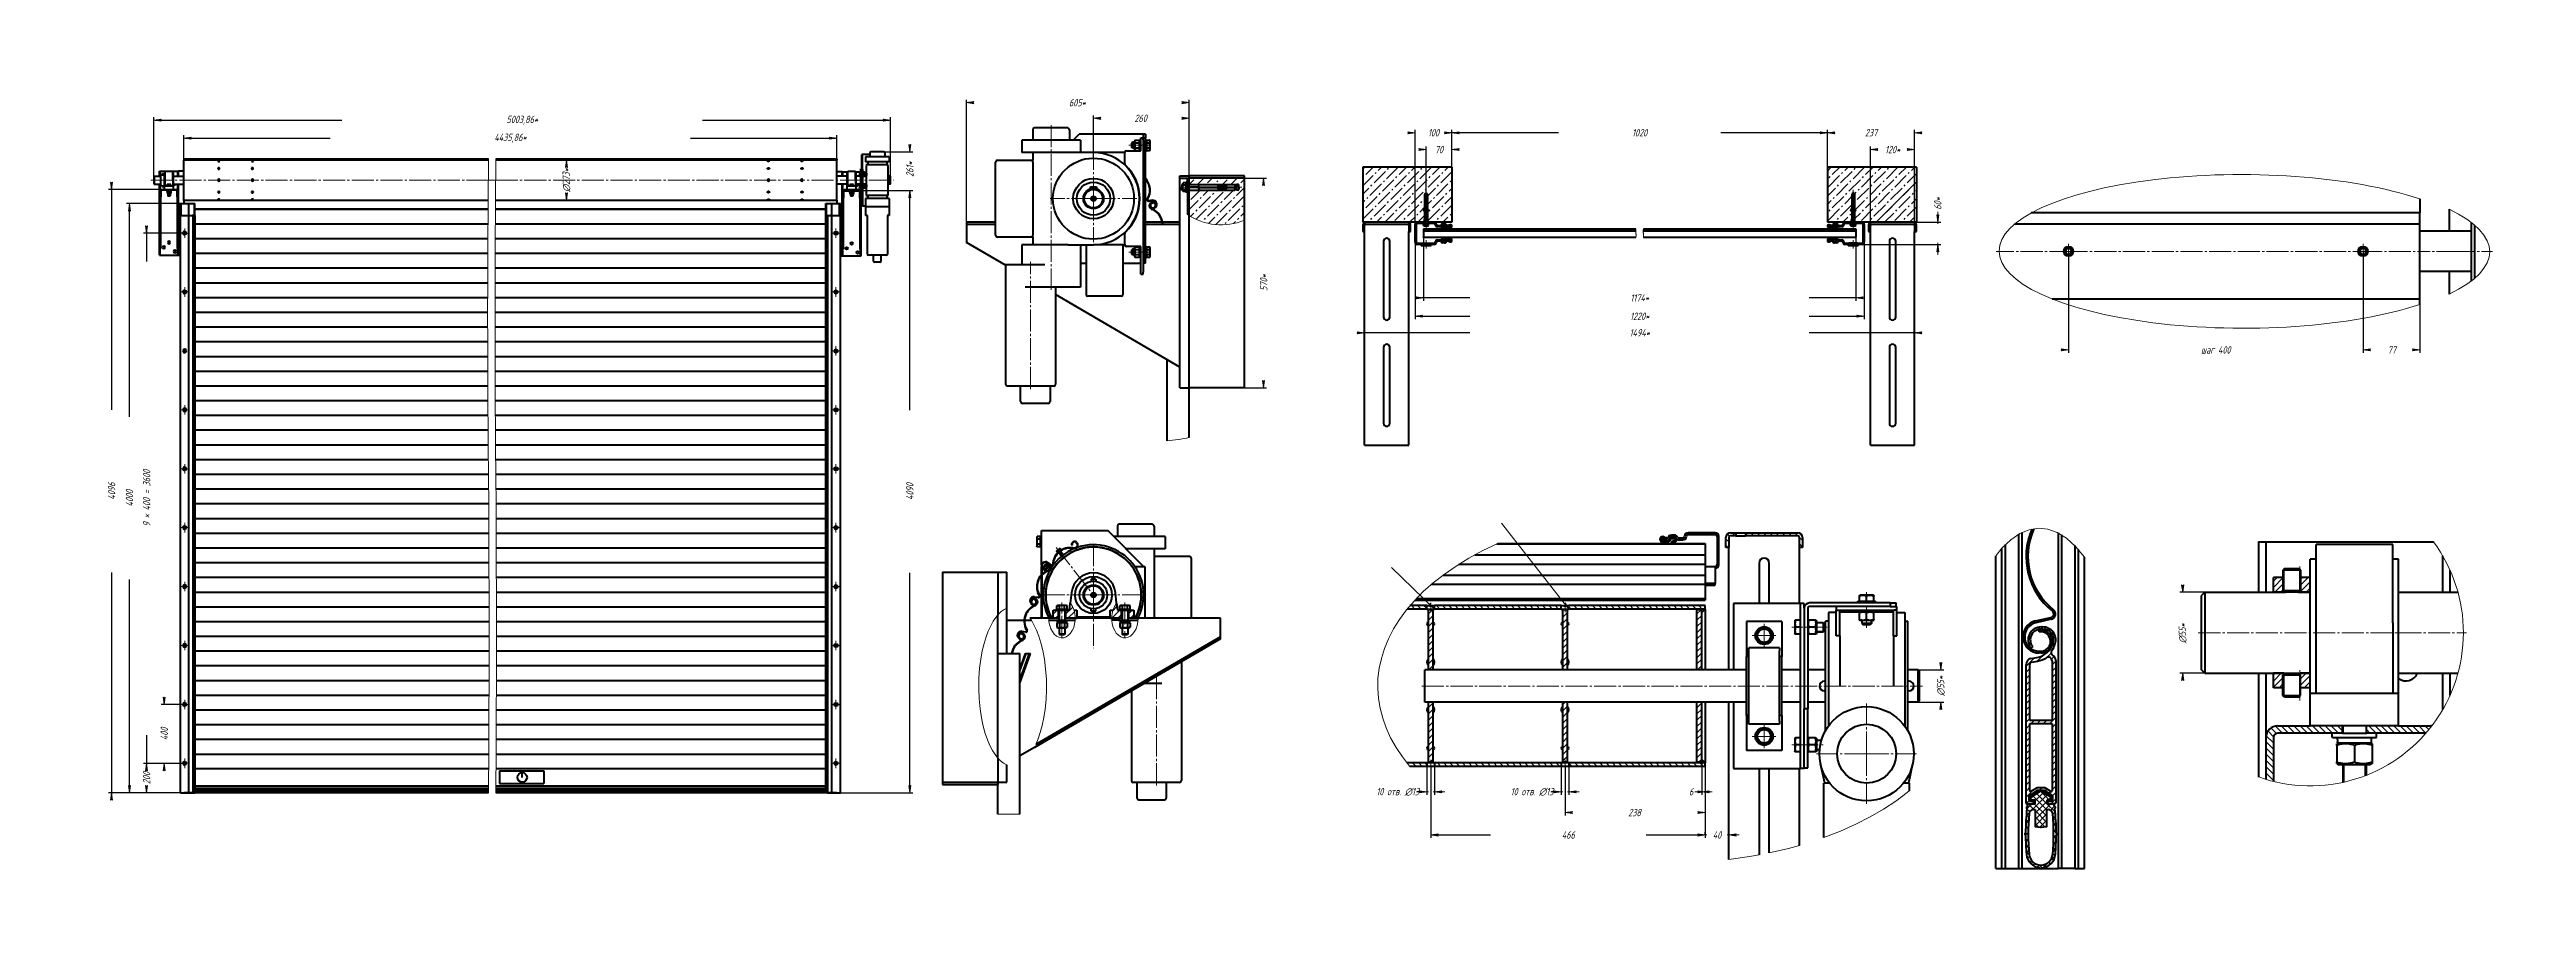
# Model space of a CAD drawing. Header units: millimetres. Extents: x 0 to 1682, y 0 to 594.
import ezdxf

# ---------------------------------------------------------------- set-up
doc = ezdxf.new("R2010")
doc.units = ezdxf.units.MM
for name, pattern in [('K5LT_AXLED', [19.5, 15, -1.5, 1.5, -1.5]), ('K5LT_BASIC', [0]), ('K5LT_THIN', [0]), ('K5LT_THIN_INCLUDED_TO_HATCHING', [0])]:
    doc.linetypes.add(name, pattern=pattern)
doc.layers.add('Системный слой', color=7, linetype='Continuous')
doc.styles.add('KDIMTEXTSTYLE', font='GOST_AU.SHX', dxfattribs={"width": 0.96, "oblique": 15, "height": 5})
doc.dimstyles.new('KDIMSTYLE (0.10)', dxfattribs={"dimtxt": 5, "dimasz": 1, "dimexe": 2, "dimexo": 0, "dimgap": 1, "dimtad": 1, "dimlfac": 10, "dimtxsty": 'KDIMTEXTSTYLE', "dimsah": 1, "dimcen": 0, "dimdle": 1, "dimadec": 0, "dimazin": 0, "dimtfac": 0.667, "dimtmove": 0, "dimatfit": 3, "dimfxl": 1, "dimtvp": 1, "dimtolj": 1, "dimtzin": 0, "dimarcsym": 0})
doc.dimstyles.new('KDIMSTYLE (0.25)', dxfattribs={"dimtxt": 5, "dimasz": 1, "dimexe": 2, "dimexo": 0, "dimgap": 1, "dimtad": 1, "dimlfac": 4, "dimtxsty": 'KDIMTEXTSTYLE', "dimsah": 1, "dimcen": 0, "dimdle": 1, "dimadec": 0, "dimazin": 0, "dimtfac": 0.667, "dimtmove": 0, "dimatfit": 3, "dimfxl": 1, "dimtvp": 1, "dimtolj": 1, "dimtzin": 0, "dimarcsym": 0})
doc.dimstyles.new('KDIMSTYLE (0.40)', dxfattribs={"dimtxt": 5, "dimasz": 1, "dimexe": 2, "dimexo": 0, "dimgap": 1, "dimtad": 1, "dimlfac": 2.5, "dimtxsty": 'KDIMTEXTSTYLE', "dimsah": 1, "dimcen": 0, "dimdle": 1, "dimadec": 0, "dimazin": 0, "dimtfac": 0.667, "dimtmove": 0, "dimatfit": 3, "dimfxl": 1, "dimtvp": 1, "dimtolj": 1, "dimtzin": 0, "dimarcsym": 0})
doc.dimstyles.new('KDIMSTYLE (0.50)', dxfattribs={"dimtxt": 5, "dimasz": 1, "dimexe": 2, "dimexo": 0, "dimgap": 1, "dimtad": 1, "dimlfac": 2, "dimtxsty": 'KDIMTEXTSTYLE', "dimsah": 1, "dimcen": 0, "dimdle": 1, "dimadec": 0, "dimazin": 0, "dimtfac": 0.667, "dimtmove": 0, "dimatfit": 3, "dimfxl": 1, "dimtvp": 1, "dimtolj": 1, "dimtzin": 0, "dimarcsym": 0})
doc.dimstyles.new('KDIMSTYLE (1.00)', dxfattribs={"dimtxt": 5, "dimasz": 1, "dimexe": 2, "dimexo": 0, "dimgap": 1, "dimtad": 1, "dimtxsty": 'KDIMTEXTSTYLE', "dimsah": 1, "dimcen": 0, "dimdle": 1, "dimadec": 0, "dimazin": 0, "dimtfac": 0.667, "dimtmove": 0, "dimatfit": 3, "dimfxl": 1, "dimtvp": 1, "dimtolj": 1, "dimtzin": 0, "dimarcsym": 0})
pattern_1 = [(45, (0, 0), (-5.656854, 5.656854), [11, -5]), (45, (9.192, 9.192), (-5.656854, 5.656854), [1, -15]), (45, (2.8284, 8.485), (-5.656854, 5.656854), [11, -5]), (45, (12.021, 17.678), (-5.656854, 5.656854), [1, -15])]
pattern_2 = [(45, (0, 0), (-2.1213203, 2.1213203), [])]
pattern_3 = [(135, (0, 0), (-2.1213203, -2.1213203), [])]
pattern_4 = [(45, (0, 0), (-2.1213203, 2.1213203), []), (135, (0, 0), (-2.1213203, -2.1213203), [])]

msp = doc.modelspace()

# ---------------------------------------------------------------- blocks, each defined once
blk = doc.blocks.new('U0')
at = {"layer": 'Системный слой', "color": 5, "linetype": 'K5LT_BASIC', "lineweight": 60, "true_color": 0x0000ff}
for p, q in [((98.8, 315.7), (298, 315.7)), ((303, 315.7), (527, 315.7))]:
    blk.add_line(p, q, dxfattribs=at)
blk = doc.blocks.new('U1')
at = {"layer": 'Системный слой', "color": 5, "linetype": 'K5LT_BASIC', "lineweight": 60, "true_color": 0x0000ff}
for p, q in [((488.5, 512.9), (488.5, 513.4)), ((488.5, 505.3), (488.5, 505.8)), ((488.5, 504.8), (488.5, 505.3)), ((488.5, 497.2), (488.5, 497.7))]:
    blk.add_line(p, q, dxfattribs=at)
blk = doc.blocks.new('U2')
at = {"layer": 'Системный слой', "color": 5, "linetype": 'K5LT_BASIC', "lineweight": 60, "true_color": 0x0000ff}
for p, q in [((98.8, 375.7), (297.6, 375.7)), ((302.6, 375.7), (527, 375.7))]:
    blk.add_line(p, q, dxfattribs=at)
blk = doc.blocks.new('U3')
at = {"layer": 'Системный слой', "color": 5, "linetype": 'K5LT_BASIC', "lineweight": 60, "true_color": 0x0000ff}
for p, q in [((98.8, 365.7), (297.7, 365.7)), ((302.7, 365.7), (527, 365.7))]:
    blk.add_line(p, q, dxfattribs=at)
blk = doc.blocks.new('U4')
at = {"layer": 'Системный слой', "color": 5, "linetype": 'K5LT_BASIC', "lineweight": 60, "true_color": 0x0000ff}
for p, q in [((98.6, 485.7), (297.8, 485.7)), ((302.8, 485.7), (527.3, 485.7))]:
    blk.add_line(p, q, dxfattribs=at)
blk = doc.blocks.new('U5')
at = {"layer": 'Системный слой', "color": 5, "linetype": 'K5LT_BASIC', "lineweight": 60, "true_color": 0x0000ff}
for p, q in [((98.8, 195.7), (298.5, 195.7)), ((303.5, 195.7), (527, 195.7))]:
    blk.add_line(p, q, dxfattribs=at)
blk = doc.blocks.new('U6')
at = {"layer": 'Системный слой', "color": 5, "linetype": 'K5LT_BASIC', "lineweight": 60, "true_color": 0x0000ff}
for p, q in [((98.8, 145.7), (298.4, 145.7)), ((303.4, 145.7), (527, 145.7))]:
    blk.add_line(p, q, dxfattribs=at)
blk = doc.blocks.new('U7')
at = {"layer": 'Системный слой', "color": 5, "linetype": 'K5LT_BASIC', "lineweight": 60, "true_color": 0x0000ff}
for p, q in [((298, 518.9), (91.1, 518.9)), ((534.7, 518.9), (303, 518.9))]:
    blk.add_line(p, q, dxfattribs=at)
blk = doc.blocks.new('U8')
at = {"layer": 'Системный слой', "color": 5, "linetype": 'K5LT_BASIC', "lineweight": 60, "true_color": 0x0000ff}
for p, q in [((297.8, 491.6), (91.1, 491.6)), ((534.7, 491.6), (302.8, 491.6))]:
    blk.add_line(p, q, dxfattribs=at)
blk = doc.blocks.new('U9')
at = {"layer": 'Системный слой', "color": 5, "linetype": 'K5LT_BASIC', "lineweight": 60, "true_color": 0x0000ff}
for p, q in [((534.7, 505.3), (534.7, 518.9)), ((534.7, 491.6), (534.7, 505.3))]:
    blk.add_line(p, q, dxfattribs=at)
blk = doc.blocks.new('U10')
at = {"layer": 'Системный слой', "color": 5, "linetype": 'K5LT_BASIC', "lineweight": 60, "true_color": 0x0000ff}
for p, q in [((91.1, 505.3), (91.1, 518.9)), ((91.1, 491.6), (91.1, 505.3))]:
    blk.add_line(p, q, dxfattribs=at)
blk = doc.blocks.new('U11')
at = {"layer": 'Системный слой', "color": 5, "linetype": 'K5LT_BASIC', "lineweight": 60, "true_color": 0x0000ff}
for p, q in [((114.5, 518.4), (114.3, 518.3)), ((114.3, 518.3), (114.3, 518.3)), ((114.3, 518.3), (114.4, 518.2)), ((114.4, 518.2), (114.6, 518.1)), ((114.9, 518.5), (114.5, 518.4)), ((114.6, 518.1), (115, 518.1)), ((115.3, 518.4), (114.9, 518.5)), ((115, 518.1), (115.4, 518.1)), ((115.5, 518.4), (115.3, 518.4)), ((115.4, 518.1), (115.6, 518.2)), ((115.6, 518.3), (115.5, 518.4)), ((115.6, 518.2), (115.6, 518.3))]:
    blk.add_line(p, q, dxfattribs=at)
blk = doc.blocks.new('U12')
at = {"layer": 'Системный слой', "color": 5, "linetype": 'K5LT_BASIC', "lineweight": 60, "true_color": 0x0000ff}
for p, q in [((137.3, 518.4), (137.1, 518.3)), ((137.1, 518.3), (137.1, 518.3)), ((137.1, 518.3), (137.2, 518.2)), ((137.2, 518.2), (137.4, 518.1)), ((137.7, 518.5), (137.3, 518.4)), ((137.4, 518.1), (137.8, 518.1)), ((138.1, 518.4), (137.7, 518.5)), ((137.8, 518.1), (138.2, 518.1)), ((138.3, 518.4), (138.1, 518.4)), ((138.2, 518.1), (138.4, 518.2)), ((138.4, 518.3), (138.3, 518.4)), ((138.4, 518.2), (138.4, 518.3))]:
    blk.add_line(p, q, dxfattribs=at)
blk = doc.blocks.new('U13')
at = {"layer": 'Системный слой', "color": 5, "linetype": 'K5LT_BASIC', "lineweight": 60, "true_color": 0x0000ff}
for p, q in [((487.5, 518.3), (487.5, 518.4)), ((487.5, 518.4), (487.8, 518.4)), ((487.5, 518.2), (487.5, 518.3)), ((487.7, 518.1), (487.5, 518.2)), ((488.1, 518.1), (487.7, 518.1)), ((487.8, 518.4), (488.1, 518.5)), ((488.1, 518.5), (488.6, 518.4)), ((488.5, 518.1), (488.1, 518.1)), ((488.7, 518.2), (488.5, 518.1)), ((488.6, 518.4), (488.8, 518.3)), ((488.8, 518.3), (488.7, 518.2)), ((488.8, 518.3), (488.8, 518.3))]:
    blk.add_line(p, q, dxfattribs=at)
blk = doc.blocks.new('U14')
at = {"layer": 'Системный слой', "color": 5, "linetype": 'K5LT_BASIC', "lineweight": 60, "true_color": 0x0000ff}
for p, q in [((510.3, 518.3), (510.3, 518.4)), ((510.3, 518.4), (510.6, 518.4)), ((510.3, 518.2), (510.3, 518.3)), ((510.5, 518.1), (510.3, 518.2)), ((510.9, 518.1), (510.5, 518.1)), ((510.6, 518.4), (510.9, 518.5)), ((510.9, 518.5), (511.4, 518.4)), ((511.3, 518.1), (510.9, 518.1)), ((511.5, 518.2), (511.3, 518.1)), ((511.4, 518.4), (511.6, 518.3)), ((511.6, 518.3), (511.5, 518.2)), ((511.6, 518.3), (511.6, 518.3))]:
    blk.add_line(p, q, dxfattribs=at)
blk = doc.blocks.new('U15')
at = {"layer": 'Системный слой', "color": 5, "linetype": 'K5LT_BASIC', "lineweight": 60, "true_color": 0x0000ff}
for p, q in [((487.5, 513.5), (487.8, 513.7)), ((487.5, 513.3), (487.5, 513.5)), ((487.5, 513.2), (487.5, 513.3)), ((487.6, 513), (487.5, 513.2)), ((487.9, 512.8), (487.6, 513)), ((487.8, 513.7), (488.1, 513.8)), ((488.2, 512.8), (487.9, 512.8)), ((488.1, 513.8), (488.4, 513.8)), ((488.5, 512.9), (488.2, 512.8)), ((488.4, 513.8), (488.7, 513.6)), ((488.7, 513.1), (488.5, 512.9)), ((488.7, 513.6), (488.8, 513.4)), ((488.8, 513.3), (488.7, 513.1)), ((488.8, 513.4), (488.8, 513.3))]:
    blk.add_line(p, q, dxfattribs=at)
blk = doc.blocks.new('U16')
at = {"layer": 'Системный слой', "color": 5, "linetype": 'K5LT_BASIC', "lineweight": 60, "true_color": 0x0000ff}
for p, q in [((510.3, 513.5), (510.6, 513.7)), ((510.3, 513.3), (510.3, 513.5)), ((510.3, 513.2), (510.3, 513.3)), ((510.4, 513), (510.3, 513.2)), ((510.7, 512.8), (510.4, 513)), ((510.6, 513.7), (510.9, 513.8)), ((511, 512.8), (510.7, 512.8)), ((510.9, 513.8), (511.2, 513.8)), ((511.3, 512.9), (511, 512.8)), ((511.2, 513.8), (511.5, 513.6)), ((511.5, 513.1), (511.3, 512.9)), ((511.5, 513.6), (511.6, 513.4)), ((511.6, 513.3), (511.5, 513.1)), ((511.6, 513.4), (511.6, 513.3))]:
    blk.add_line(p, q, dxfattribs=at)
blk = doc.blocks.new('U17')
at = {"layer": 'Системный слой', "color": 5, "linetype": 'K5LT_BASIC', "lineweight": 60, "true_color": 0x0000ff}
for p, q in [((98.6, 485.8), (297.8, 485.8)), ((302.8, 485.8), (527.3, 485.8))]:
    blk.add_line(p, q, dxfattribs=at)
blk = doc.blocks.new('U18')
at = {"layer": 'Системный слой', "color": 5, "linetype": 'K5LT_BASIC', "lineweight": 60, "true_color": 0x0000ff}
for p, q in [((543.6, 495.7), (544.7, 495.7)), ((544.7, 495.7), (545.8, 495.7))]:
    blk.add_line(p, q, dxfattribs=at)
blk = doc.blocks.new('U19')
at = {"layer": 'Системный слой', "color": 5, "linetype": 'K5LT_BASIC', "lineweight": 60, "true_color": 0x0000ff}
for p, q in [((98.8, 335.7), (297.8, 335.7)), ((302.8, 335.7), (527, 335.7))]:
    blk.add_line(p, q, dxfattribs=at)
blk = doc.blocks.new('U20')
at = {"layer": 'Системный слой', "color": 5, "linetype": 'K5LT_BASIC', "lineweight": 60, "true_color": 0x0000ff}
for p, q in [((114.5, 513.4), (114.5, 512.9)), ((114.5, 505.8), (114.5, 504.8)), ((114.5, 497.7), (114.5, 497.2))]:
    blk.add_line(p, q, dxfattribs=at)
blk = doc.blocks.new('U21')
at = {"layer": 'Системный слой', "color": 5, "linetype": 'K5LT_BASIC', "lineweight": 60, "true_color": 0x0000ff}
for p, q in [((541.7, 508), (534.7, 508)), ((550, 508), (547.7, 508)), ((552.2, 508), (552.1, 508)), ((554.1, 508), (553.5, 508)), ((570.9, 508), (570.1, 508))]:
    blk.add_line(p, q, dxfattribs=at)
blk = doc.blocks.new('U22')
at = {"layer": 'Системный слой', "color": 5, "linetype": 'K5LT_BASIC', "lineweight": 60, "true_color": 0x0000ff}
for p, q in [((541.7, 502.5), (534.7, 502.5)), ((550, 502.5), (547.7, 502.5)), ((552.2, 502.5), (552.1, 502.5)), ((554.9, 502.5), (553.5, 502.5)), ((570.9, 502.5), (569.4, 502.5))]:
    blk.add_line(p, q, dxfattribs=at)
blk = doc.blocks.new('U23')
at = {"layer": 'Системный слой', "color": 5, "linetype": 'K5LT_BASIC', "lineweight": 60, "true_color": 0x0000ff}
for p, q in [((570.9, 505.3), (570.9, 508)), ((570.9, 502.5), (570.9, 505.3))]:
    blk.add_line(p, q, dxfattribs=at)
blk = doc.blocks.new('U24')
at = {"layer": 'Системный слой', "color": 5, "linetype": 'K5LT_BASIC', "lineweight": 60, "true_color": 0x0000ff}
for p, q in [((571.1, 505.3), (571.1, 507.8)), ((571.1, 502.8), (571.1, 505.3))]:
    blk.add_line(p, q, dxfattribs=at)
blk = doc.blocks.new('U25')
at = {"layer": 'Системный слой', "color": 5, "linetype": 'K5LT_BASIC', "lineweight": 60, "true_color": 0x0000ff}
for p, q in [((554.1, 508), (554.2, 508)), ((554.2, 508), (554.4, 508)), ((554.4, 508), (554.8, 507.9)), ((554.8, 507.9), (554.9, 507.9))]:
    blk.add_line(p, q, dxfattribs=at)
blk = doc.blocks.new('U26')
at = {"layer": 'Системный слой', "color": 5, "linetype": 'K5LT_BASIC', "lineweight": 60, "true_color": 0x0000ff}
for p, q in [((569.4, 507.9), (569.9, 508)), ((569.9, 508), (570.1, 508)), ((570.1, 508), (570.1, 508))]:
    blk.add_line(p, q, dxfattribs=at)
blk = doc.blocks.new('U27')
at = {"layer": 'Системный слой', "color": 5, "linetype": 'K5LT_BASIC', "lineweight": 60, "true_color": 0x0000ff}
for p, q in [((137.3, 513.4), (137.3, 512.9)), ((137.3, 505.8), (137.3, 504.8)), ((137.3, 497.7), (137.3, 497.2))]:
    blk.add_line(p, q, dxfattribs=at)
blk = doc.blocks.new('U28')
at = {"layer": 'Системный слой', "color": 5, "linetype": 'K5LT_BASIC', "lineweight": 60, "true_color": 0x0000ff}
for p, q in [((98.8, 235.7), (298.5, 235.7)), ((303.5, 235.7), (527, 235.7))]:
    blk.add_line(p, q, dxfattribs=at)
blk = doc.blocks.new('U29')
at = {"layer": 'Системный слой', "color": 5, "linetype": 'K5LT_BASIC', "lineweight": 60, "true_color": 0x0000ff}
for p, q in [((98.8, 265.7), (298.3, 265.7)), ((303.3, 265.7), (527, 265.7))]:
    blk.add_line(p, q, dxfattribs=at)
blk = doc.blocks.new('U30')
at = {"layer": 'Системный слой', "color": 5, "linetype": 'K5LT_BASIC', "lineweight": 60, "true_color": 0x0000ff}
for p, q in [((98.8, 255.7), (298.4, 255.7)), ((303.4, 255.7), (527, 255.7))]:
    blk.add_line(p, q, dxfattribs=at)
blk = doc.blocks.new('U31')
at = {"layer": 'Системный слой', "color": 5, "linetype": 'K5LT_BASIC', "lineweight": 60, "true_color": 0x0000ff}
for p, q in [((98.8, 165.7), (298.5, 165.7)), ((303.5, 165.7), (527, 165.7))]:
    blk.add_line(p, q, dxfattribs=at)
blk = doc.blocks.new('U32')
at = {"layer": 'Системный слой', "color": 5, "linetype": 'K5LT_BASIC', "lineweight": 60, "true_color": 0x0000ff}
for p, q in [((71, 508), (75.6, 508)), ((84.1, 508), (91.1, 508))]:
    blk.add_line(p, q, dxfattribs=at)
blk = doc.blocks.new('U33')
at = {"layer": 'Системный слой', "color": 5, "linetype": 'K5LT_BASIC', "lineweight": 60, "true_color": 0x0000ff}
for p, q in [((71, 502.5), (75.6, 502.5)), ((84.1, 502.5), (91.1, 502.5))]:
    blk.add_line(p, q, dxfattribs=at)
blk = doc.blocks.new('U34')
at = {"layer": 'Системный слой', "color": 5, "linetype": 'K5LT_BASIC', "lineweight": 60, "true_color": 0x0000ff}
for p, q in [((98.8, 155.7), (298.5, 155.7)), ((303.5, 155.7), (527, 155.7))]:
    blk.add_line(p, q, dxfattribs=at)
blk = doc.blocks.new('U35')
at = {"layer": 'Системный слой', "color": 5, "linetype": 'K5LT_BASIC', "lineweight": 60, "true_color": 0x0000ff}
for p, q in [((98.8, 215.7), (298.5, 215.7)), ((303.5, 215.7), (527, 215.7))]:
    blk.add_line(p, q, dxfattribs=at)
blk = doc.blocks.new('U36')
at = {"layer": 'Системный слой', "color": 5, "linetype": 'K5LT_BASIC', "lineweight": 60, "true_color": 0x0000ff}
for p, q in [((543.2, 497.6), (545.5, 497.6)), ((545.5, 497.6), (546.2, 497.6))]:
    blk.add_line(p, q, dxfattribs=at)
blk = doc.blocks.new('U37')
at = {"layer": 'Системный слой', "color": 5, "linetype": 'K5LT_BASIC', "lineweight": 60, "true_color": 0x0000ff}
for p, q in [((98.8, 285.7), (298.2, 285.7)), ((303.2, 285.7), (527, 285.7))]:
    blk.add_line(p, q, dxfattribs=at)
blk = doc.blocks.new('U38')
at = {"layer": 'Системный слой', "color": 5, "linetype": 'K5LT_BASIC', "lineweight": 60, "true_color": 0x0000ff}
for p, q in [((98.8, 355.7), (297.7, 355.7)), ((302.7, 355.7), (527, 355.7))]:
    blk.add_line(p, q, dxfattribs=at)
blk = doc.blocks.new('U39')
at = {"layer": 'Системный слой', "color": 5, "linetype": 'K5LT_BASIC', "lineweight": 60, "true_color": 0x0000ff}
for p, q in [((511.3, 512.9), (511.3, 513.4)), ((511.3, 505.3), (511.3, 505.8)), ((511.3, 504.8), (511.3, 505.3)), ((511.3, 497.2), (511.3, 497.7))]:
    blk.add_line(p, q, dxfattribs=at)
blk = doc.blocks.new('U40')
at = {"layer": 'Системный слой', "color": 5, "linetype": 'K5LT_BASIC', "lineweight": 60, "true_color": 0x0000ff}
for p, q in [((98.8, 305.7), (298, 305.7)), ((303, 305.7), (527, 305.7))]:
    blk.add_line(p, q, dxfattribs=at)
blk = doc.blocks.new('U41')
at = {"layer": 'Системный слой', "color": 5, "linetype": 'K5LT_BASIC', "lineweight": 60, "true_color": 0x0000ff}
for p, q in [((98.8, 93.8), (298.1, 93.8)), ((303.1, 93.8), (527, 93.8))]:
    blk.add_line(p, q, dxfattribs=at)
blk = doc.blocks.new('U42')
at = {"layer": 'Системный слой', "color": 5, "linetype": 'K5LT_BASIC', "lineweight": 60, "true_color": 0x0000ff}
for p, q in [((98.8, 105.8), (298.2, 105.8)), ((303.2, 105.8), (527, 105.8))]:
    blk.add_line(p, q, dxfattribs=at)
blk = doc.blocks.new('U43')
at = {"layer": 'Системный слой', "color": 5, "linetype": 'K5LT_BASIC', "lineweight": 60, "true_color": 0x0000ff}
for p, q in [((98.8, 135.7), (298.4, 135.7)), ((303.4, 135.7), (527, 135.7))]:
    blk.add_line(p, q, dxfattribs=at)
blk = doc.blocks.new('U44')
at = {"layer": 'Системный слой', "color": 5, "linetype": 'K5LT_BASIC', "lineweight": 60, "true_color": 0x0000ff}
for p, q in [((98.8, 125.7), (298.3, 125.7)), ((303.3, 125.7), (527, 125.7))]:
    blk.add_line(p, q, dxfattribs=at)
blk = doc.blocks.new('U45')
at = {"layer": 'Системный слой', "color": 5, "linetype": 'K5LT_BASIC', "lineweight": 60, "true_color": 0x0000ff}
for p, q in [((541.7, 505.3), (541.7, 510.3)), ((541.7, 501.2), (541.7, 505.3))]:
    blk.add_line(p, q, dxfattribs=at)
blk = doc.blocks.new('U46')
at = {"layer": 'Системный слой', "color": 5, "linetype": 'K5LT_BASIC', "lineweight": 60, "true_color": 0x0000ff}
for p, q in [((547.7, 505.3), (547.7, 510.3)), ((547.7, 501.2), (547.7, 505.3))]:
    blk.add_line(p, q, dxfattribs=at)
blk = doc.blocks.new('U47')
at = {"layer": 'Системный слой', "color": 5, "linetype": 'K5LT_BASIC', "lineweight": 60, "true_color": 0x0000ff}
for p, q in [((91.1, 519.8), (298, 519.8)), ((303, 519.8), (534.7, 519.8))]:
    blk.add_line(p, q, dxfattribs=at)
blk = doc.blocks.new('U48')
at = {"layer": 'Системный слой', "color": 5, "linetype": 'K5LT_BASIC', "lineweight": 60, "true_color": 0x0000ff}
for p, q in [((98.8, 425.7), (297.6, 425.7)), ((302.6, 425.7), (527, 425.7))]:
    blk.add_line(p, q, dxfattribs=at)
blk = doc.blocks.new('U49')
at = {"layer": 'Системный слой', "color": 5, "linetype": 'K5LT_BASIC', "lineweight": 60, "true_color": 0x0000ff}
for p, q in [((550.7, 510.7), (550.7, 510.9)), ((550.7, 499), (550.7, 499.9)), ((550.7, 497.6), (550.7, 498.4))]:
    blk.add_line(p, q, dxfattribs=at)
blk = doc.blocks.new('U50')
at = {"layer": 'Системный слой', "color": 5, "linetype": 'K5LT_BASIC', "lineweight": 60, "true_color": 0x0000ff}
for p, q in [((538.2, 508), (538.2, 510.9)), ((538.2, 453.9), (538.2, 502.5))]:
    blk.add_line(p, q, dxfattribs=at)
blk = doc.blocks.new('U51')
at = {"layer": 'Системный слой', "color": 5, "linetype": 'K5LT_BASIC', "lineweight": 60, "true_color": 0x0000ff}
for p, q in [((538.7, 508), (538.7, 510.9)), ((538.7, 497.6), (538.7, 502.5))]:
    blk.add_line(p, q, dxfattribs=at)
blk = doc.blocks.new('U52')
at = {"layer": 'Системный слой', "color": 5, "linetype": 'K5LT_BASIC', "lineweight": 60, "true_color": 0x0000ff}
for p, q in [((539, 510.9), (542.1, 510.9)), ((547.3, 510.9), (550.4, 510.9))]:
    blk.add_line(p, q, dxfattribs=at)
blk = doc.blocks.new('U53')
at = {"layer": 'Системный слой', "color": 5, "linetype": 'K5LT_BASIC', "lineweight": 60, "true_color": 0x0000ff}
for p, q in [((98.8, 465.7), (297.7, 465.7)), ((302.7, 465.7), (527, 465.7))]:
    blk.add_line(p, q, dxfattribs=at)
blk = doc.blocks.new('U54')
at = {"layer": 'Системный слой', "color": 5, "linetype": 'K5LT_BASIC', "lineweight": 60, "true_color": 0x0000ff}
for p, q in [((76.3, 509), (75.6, 509)), ((78.1, 509), (77.5, 509))]:
    blk.add_line(p, q, dxfattribs=at)
blk = doc.blocks.new('U55')
at = {"layer": 'Системный слой', "color": 5, "linetype": 'K5LT_BASIC', "lineweight": 60, "true_color": 0x0000ff}
for p, q in [((76.3, 501.5), (75.6, 501.5)), ((78.1, 501.5), (77.5, 501.5))]:
    blk.add_line(p, q, dxfattribs=at)
blk = doc.blocks.new('U56')
at = {"layer": 'Системный слой', "color": 5, "linetype": 'K5LT_BASIC', "lineweight": 60, "true_color": 0x0000ff}
for p, q in [((75.6, 505.3), (75.6, 509)), ((75.6, 501.5), (75.6, 505.3))]:
    blk.add_line(p, q, dxfattribs=at)
blk = doc.blocks.new('U57')
at = {"layer": 'Системный слой', "color": 5, "linetype": 'K5LT_BASIC', "lineweight": 60, "true_color": 0x0000ff}
for p, q in [((98.8, 455.7), (297.6, 455.7)), ((302.6, 455.7), (527, 455.7))]:
    blk.add_line(p, q, dxfattribs=at)
blk = doc.blocks.new('U58')
at = {"layer": 'Системный слой', "color": 5, "linetype": 'K5LT_BASIC', "lineweight": 60, "true_color": 0x0000ff}
for p, q in [((98.8, 445.7), (297.6, 445.7)), ((302.6, 445.7), (527, 445.7))]:
    blk.add_line(p, q, dxfattribs=at)
blk = doc.blocks.new('U59')
at = {"layer": 'Системный слой', "color": 5, "linetype": 'K5LT_BASIC', "lineweight": 60, "true_color": 0x0000ff}
for p, q in [((298.1, 93.8), (98.8, 93.8)), ((527, 93.8), (303.1, 93.8))]:
    blk.add_line(p, q, dxfattribs=at)
blk = doc.blocks.new('U60')
at = {"layer": 'Системный слой', "color": 5, "linetype": 'K5LT_BASIC', "lineweight": 60, "true_color": 0x0000ff}
for p, q in [((298.1, 93.6), (98.8, 93.6)), ((527, 93.6), (303.1, 93.6))]:
    blk.add_line(p, q, dxfattribs=at)
blk = doc.blocks.new('U61')
at = {"layer": 'Системный слой', "color": 5, "linetype": 'K5LT_BASIC', "lineweight": 60, "true_color": 0x0000ff}
for p, q in [((298.1, 91.8), (98.8, 91.8)), ((527, 91.8), (303.1, 91.8))]:
    blk.add_line(p, q, dxfattribs=at)
blk = doc.blocks.new('U62')
at = {"layer": 'Системный слой', "color": 5, "linetype": 'K5LT_BASIC', "lineweight": 60, "true_color": 0x0000ff}
for p, q in [((298, 89.4), (98.8, 89.4)), ((527, 89.4), (303, 89.4))]:
    blk.add_line(p, q, dxfattribs=at)
blk = doc.blocks.new('U63')
at = {"layer": 'Системный слой', "color": 5, "linetype": 'K5LT_BASIC', "lineweight": 60, "true_color": 0x0000ff}
for p, q in [((298, 89.4), (91.1, 89.4)), ((534.7, 89.4), (303, 89.4))]:
    blk.add_line(p, q, dxfattribs=at)
blk = doc.blocks.new('U64')
at = {"layer": 'Системный слой', "color": 5, "linetype": 'K5LT_BASIC', "lineweight": 60, "true_color": 0x0000ff}
for p, q in [((298.1, 93.4), (98.8, 93.4)), ((527, 93.4), (303.1, 93.4))]:
    blk.add_line(p, q, dxfattribs=at)
blk = doc.blocks.new('U65')
at = {"layer": 'Системный слой', "color": 5, "linetype": 'K5LT_BASIC', "lineweight": 60, "true_color": 0x0000ff}
for p, q in [((298, 90.3), (98.8, 90.3)), ((527, 90.3), (303, 90.3))]:
    blk.add_line(p, q, dxfattribs=at)
blk = doc.blocks.new('U66')
at = {"layer": 'Системный слой', "color": 5, "linetype": 'K5LT_BASIC', "lineweight": 60, "true_color": 0x0000ff}
for p, q in [((298.1, 91.6), (98.8, 91.6)), ((527, 91.6), (303.1, 91.6))]:
    blk.add_line(p, q, dxfattribs=at)
blk = doc.blocks.new('U67')
at = {"layer": 'Системный слой', "color": 5, "linetype": 'K5LT_BASIC', "lineweight": 60, "true_color": 0x0000ff}
for p, q in [((98.8, 115.7), (298.2, 115.7)), ((303.2, 115.7), (527, 115.7))]:
    blk.add_line(p, q, dxfattribs=at)
blk = doc.blocks.new('U68')
at = {"layer": 'Системный слой', "color": 5, "linetype": 'K5LT_BASIC', "lineweight": 60, "true_color": 0x0000ff}
for p, q in [((543.2, 501.5), (545.5, 501.5)), ((545.5, 501.5), (546.2, 501.5))]:
    blk.add_line(p, q, dxfattribs=at)
blk = doc.blocks.new('U69')
at = {"layer": 'Системный слой', "color": 5, "linetype": 'K5LT_BASIC', "lineweight": 60, "true_color": 0x0000ff}
for p, q in [((98.8, 475.7), (297.7, 475.7)), ((302.7, 475.7), (527, 475.7))]:
    blk.add_line(p, q, dxfattribs=at)
blk = doc.blocks.new('U70')
at = {"layer": 'Системный слой', "color": 5, "linetype": 'K5LT_BASIC', "lineweight": 60, "true_color": 0x0000ff}
for p, q in [((98.8, 225.7), (298.5, 225.7)), ((303.5, 225.7), (527, 225.7))]:
    blk.add_line(p, q, dxfattribs=at)
blk = doc.blocks.new('U71')
at = {"layer": 'Системный слой', "color": 5, "linetype": 'K5LT_BASIC', "lineweight": 60, "true_color": 0x0000ff}
for p, q in [((81.3, 502.4), (81.1, 502.3)), ((81.8, 502.4), (81.3, 502.4)), ((82.3, 502.3), (81.8, 502.4))]:
    blk.add_line(p, q, dxfattribs=at)
blk = doc.blocks.new('U72')
at = {"layer": 'Системный слой', "color": 5, "linetype": 'K5LT_BASIC', "lineweight": 60, "true_color": 0x0000ff}
for p, q in [((80.1, 502.4), (79.9, 502.3)), ((80.6, 502.4), (80.1, 502.4)), ((81.1, 502.3), (80.6, 502.4))]:
    blk.add_line(p, q, dxfattribs=at)
blk = doc.blocks.new('U73')
at = {"layer": 'Системный слой', "color": 5, "linetype": 'K5LT_BASIC', "lineweight": 60, "true_color": 0x0000ff}
for p, q in [((98.8, 275.7), (298.2, 275.7)), ((303.2, 275.7), (527, 275.7))]:
    blk.add_line(p, q, dxfattribs=at)
blk = doc.blocks.new('U74')
at = {"layer": 'Системный слой', "color": 5, "linetype": 'K5LT_BASIC', "lineweight": 60, "true_color": 0x0000ff}
for p, q in [((98.8, 175.7), (298.5, 175.7)), ((303.5, 175.7), (527, 175.7))]:
    blk.add_line(p, q, dxfattribs=at)
blk = doc.blocks.new('U75')
at = {"layer": 'Системный слой', "color": 5, "linetype": 'K5LT_BASIC', "lineweight": 60, "true_color": 0x0000ff}
for p, q in [((555.1, 515.7), (555.1, 516.3)), ((555.1, 494.3), (555.1, 494.9))]:
    blk.add_line(p, q, dxfattribs=at)
blk = doc.blocks.new('U76')
at = {"layer": 'Системный слой', "color": 5, "linetype": 'K5LT_BASIC', "lineweight": 60, "true_color": 0x0000ff}
for p, q in [((569.1, 515.7), (569.1, 516.3)), ((569.1, 494.3), (569.1, 494.9))]:
    blk.add_line(p, q, dxfattribs=at)
blk = doc.blocks.new('U77')
at = {"layer": 'Системный слой', "color": 5, "linetype": 'K5LT_BASIC', "lineweight": 60, "true_color": 0x0000ff}
for p, q in [((562.1, 454.4), (555.8, 454.4)), ((568.4, 454.4), (562.1, 454.4))]:
    blk.add_line(p, q, dxfattribs=at)
blk = doc.blocks.new('U78')
at = {"layer": 'Системный слой', "color": 5, "linetype": 'K5LT_BASIC', "lineweight": 60, "true_color": 0x0000ff}
for p, q in [((562.1, 524.5), (557.6, 524.5)), ((566.6, 524.5), (562.1, 524.5))]:
    blk.add_line(p, q, dxfattribs=at)
blk = doc.blocks.new('U79')
at = {"layer": 'Системный слой', "color": 5, "linetype": 'K5LT_BASIC', "lineweight": 60, "true_color": 0x0000ff}
for p, q in [((562.1, 521.1), (554.1, 521.1)), ((570.1, 521.1), (562.1, 521.1))]:
    blk.add_line(p, q, dxfattribs=at)
blk = doc.blocks.new('U80')
at = {"layer": 'Системный слой', "color": 5, "linetype": 'K5LT_BASIC', "lineweight": 60, "true_color": 0x0000ff}
for p, q in [((568.6, 517.8), (568.6, 515.7)), ((568.6, 494.8), (568.6, 492.8))]:
    blk.add_line(p, q, dxfattribs=at)
blk = doc.blocks.new('U81')
at = {"layer": 'Системный слой', "color": 5, "linetype": 'K5LT_BASIC', "lineweight": 60, "true_color": 0x0000ff}
for p, q in [((555.6, 517.8), (555.6, 515.7)), ((555.6, 494.8), (555.6, 492.8))]:
    blk.add_line(p, q, dxfattribs=at)
blk = doc.blocks.new('U82')
at = {"layer": 'Системный слой', "color": 5, "linetype": 'K5LT_BASIC', "lineweight": 60, "true_color": 0x0000ff}
for p, q in [((554.3, 481.3), (554.1, 481.3)), ((570.1, 481.3), (569.9, 481.3))]:
    blk.add_line(p, q, dxfattribs=at)
blk = doc.blocks.new('U83')
at = {"layer": 'Системный слой', "color": 5, "linetype": 'K5LT_BASIC', "lineweight": 60, "true_color": 0x0000ff}
for p, q in [((98.8, 345.7), (297.8, 345.7)), ((302.8, 345.7), (527, 345.7))]:
    blk.add_line(p, q, dxfattribs=at)
blk = doc.blocks.new('U84')
at = {"layer": 'Системный слой', "color": 5, "linetype": 'K5LT_BASIC', "lineweight": 60, "true_color": 0x0000ff}
for p, q in [((87.1, 508), (87.1, 511.5)), ((87.1, 498.2), (87.1, 502.5))]:
    blk.add_line(p, q, dxfattribs=at)
blk = doc.blocks.new('U85')
at = {"layer": 'Системный слой', "color": 5, "linetype": 'K5LT_BASIC', "lineweight": 60, "true_color": 0x0000ff}
for p, q in [((87.6, 508), (87.6, 511.5)), ((87.6, 454.5), (87.6, 502.5))]:
    blk.add_line(p, q, dxfattribs=at)
blk = doc.blocks.new('U86')
at = {"layer": 'Системный слой', "color": 5, "linetype": 'K5LT_BASIC', "lineweight": 60, "true_color": 0x0000ff}
for p, q in [((75.1, 459.1), (75.2, 459)), ((75.2, 459), (75.4, 459)), ((75.4, 459), (75.4, 459))]:
    blk.add_line(p, q, dxfattribs=at)
blk = doc.blocks.new('U87')
at = {"layer": 'Системный слой', "color": 5, "linetype": 'K5LT_BASIC', "lineweight": 60, "true_color": 0x0000ff}
for p, q in [((74.6, 508), (74.6, 511.5)), ((74.6, 454.5), (74.6, 502.5))]:
    blk.add_line(p, q, dxfattribs=at)
blk = doc.blocks.new('U88')
at = {"layer": 'Системный слой', "color": 5, "linetype": 'K5LT_BASIC', "lineweight": 60, "true_color": 0x0000ff}
for p, q in [((86.8, 459), (87.1, 459)), ((87.1, 459), (87.1, 459.1))]:
    blk.add_line(p, q, dxfattribs=at)
blk = doc.blocks.new('U89')
at = {"layer": 'Системный слой', "color": 5, "linetype": 'K5LT_BASIC', "lineweight": 60, "true_color": 0x0000ff}
for p, q in [((75.1, 508), (75.1, 511.5)), ((75.1, 498.2), (75.1, 502.5))]:
    blk.add_line(p, q, dxfattribs=at)
blk = doc.blocks.new('U90')
at = {"layer": 'Системный слой', "color": 5, "linetype": 'K5LT_BASIC', "lineweight": 60, "true_color": 0x0000ff}
for start, end in [(0, 180), (180, 0)]:
    blk.add_arc((81.1, 463), 0.85, start, end, dxfattribs=at)
blk = doc.blocks.new('U91')
at = {"layer": 'Системный слой', "color": 5, "linetype": 'K5LT_BASIC', "lineweight": 60, "true_color": 0x0000ff}
for start, end in [(0, 180), (180, 0)]:
    blk.add_arc((85.1, 456.9), 0.85, start, end, dxfattribs=at)
blk = doc.blocks.new('U92')
at = {"layer": 'Системный слой', "color": 5, "linetype": 'K5LT_BASIC', "lineweight": 60, "true_color": 0x0000ff}
for start, end in [(0, 180), (180, 0)]:
    blk.add_arc((77.6, 459.7), 0.85, start, end, dxfattribs=at)
blk = doc.blocks.new('U93')
at = {"layer": 'Системный слой', "color": 5, "linetype": 'K5LT_BASIC', "lineweight": 60, "true_color": 0x0000ff}
for p, q in [((98.8, 245.7), (298.4, 245.7)), ((303.4, 245.7), (527, 245.7))]:
    blk.add_line(p, q, dxfattribs=at)
blk = doc.blocks.new('U94')
at = {"layer": 'Системный слой', "color": 5, "linetype": 'K5LT_BASIC', "lineweight": 60, "true_color": 0x0000ff}
for p, q in [((98.8, 325.7), (297.9, 325.7)), ((302.9, 325.7), (527, 325.7))]:
    blk.add_line(p, q, dxfattribs=at)
blk = doc.blocks.new('U95')
at = {"layer": 'Системный слой', "color": 5, "linetype": 'K5LT_BASIC', "lineweight": 60, "true_color": 0x0000ff}
for start, end in [(0, 180), (180, 0)]:
    blk.add_arc((91.8, 109.4), 1.2, start, end, dxfattribs=at)
blk = doc.blocks.new('U96')
at = {"layer": 'Системный слой', "color": 5, "linetype": 'K5LT_BASIC', "lineweight": 60, "true_color": 0x0000ff}
for start, end in [(0, 180), (180, 0)]:
    blk.add_arc((91.8, 269.4), 1.2, start, end, dxfattribs=at)
blk = doc.blocks.new('U97')
at = {"layer": 'Системный слой', "color": 5, "linetype": 'K5LT_BASIC', "lineweight": 60, "true_color": 0x0000ff}
for start, end in [(0, 180), (180, 0)]:
    blk.add_arc((91.8, 389.4), 1.2, start, end, dxfattribs=at)
blk = doc.blocks.new('U98')
at = {"layer": 'Системный слой', "color": 5, "linetype": 'K5LT_BASIC', "lineweight": 60, "true_color": 0x0000ff}
for start, end in [(0, 180), (180, 0)]:
    blk.add_arc((91.8, 429.4), 1.2, start, end, dxfattribs=at)
blk = doc.blocks.new('U99')
at = {"layer": 'Системный слой', "color": 5, "linetype": 'K5LT_BASIC', "lineweight": 60, "true_color": 0x0000ff}
for start, end in [(0, 180), (180, 0)]:
    blk.add_arc((91.8, 349.4), 1.2, start, end, dxfattribs=at)
blk = doc.blocks.new('U100')
at = {"layer": 'Системный слой', "color": 5, "linetype": 'K5LT_BASIC', "lineweight": 60, "true_color": 0x0000ff}
for start, end in [(0, 180), (180, 0)]:
    blk.add_arc((91.8, 189.4), 1.2, start, end, dxfattribs=at)
blk = doc.blocks.new('U101')
at = {"layer": 'Системный слой', "color": 5, "linetype": 'K5LT_BASIC', "lineweight": 60, "true_color": 0x0000ff}
for start, end in [(0, 180), (180, 0)]:
    blk.add_arc((91.8, 229.4), 1.2, start, end, dxfattribs=at)
blk = doc.blocks.new('U102')
at = {"layer": 'Системный слой', "color": 5, "linetype": 'K5LT_BASIC', "lineweight": 60, "true_color": 0x0000ff}
for start, end in [(0, 180), (180, 0)]:
    blk.add_arc((91.8, 309.4), 1.2, start, end, dxfattribs=at)
blk = doc.blocks.new('U103')
at = {"layer": 'Системный слой', "color": 5, "linetype": 'K5LT_BASIC', "lineweight": 60, "true_color": 0x0000ff}
for start, end in [(0, 180), (180, 0)]:
    blk.add_arc((91.8, 149.4), 1.2, start, end, dxfattribs=at)
blk = doc.blocks.new('U104')
at = {"layer": 'Системный слой', "color": 5, "linetype": 'K5LT_BASIC', "lineweight": 60, "true_color": 0x0000ff}
for start, end in [(0, 180), (180, 0)]:
    blk.add_arc((91.8, 469.4), 1.2, start, end, dxfattribs=at)
blk = doc.blocks.new('U105')
at = {"layer": 'Системный слой', "color": 5, "linetype": 'K5LT_BASIC', "lineweight": 60, "true_color": 0x0000ff}
for p, q in [((98.8, 185.7), (298.5, 185.7)), ((303.5, 185.7), (527, 185.7))]:
    blk.add_line(p, q, dxfattribs=at)
blk = doc.blocks.new('U106')
at = {"layer": 'Системный слой', "color": 5, "linetype": 'K5LT_BASIC', "lineweight": 60, "true_color": 0x0000ff}
for p, q in [((79.6, 498.2), (80.8, 498.2)), ((80.8, 498.2), (82.6, 498.2))]:
    blk.add_line(p, q, dxfattribs=at)
blk = doc.blocks.new('U107')
at = {"layer": 'Системный слой', "color": 5, "linetype": 'K5LT_BASIC', "lineweight": 60, "true_color": 0x0000ff}
for p, q in [((98.8, 415.7), (297.5, 415.7)), ((302.5, 415.7), (527, 415.7))]:
    blk.add_line(p, q, dxfattribs=at)
blk = doc.blocks.new('U108')
at = {"layer": 'Системный слой', "color": 5, "linetype": 'K5LT_BASIC', "lineweight": 60, "true_color": 0x0000ff}
for p, q in [((79.6, 501.5), (81.9, 501.5)), ((81.9, 501.5), (82.6, 501.5))]:
    blk.add_line(p, q, dxfattribs=at)
blk = doc.blocks.new('U109')
at = {"layer": 'Системный слой', "color": 5, "linetype": 'K5LT_BASIC', "lineweight": 60, "true_color": 0x0000ff}
for p, q in [((98.8, 295.7), (298.1, 295.7)), ((303.1, 295.7), (527, 295.7))]:
    blk.add_line(p, q, dxfattribs=at)
blk = doc.blocks.new('U110')
at = {"layer": 'Системный слой', "color": 5, "linetype": 'K5LT_BASIC', "lineweight": 60, "true_color": 0x0000ff}
for p, q in [((98.8, 435.7), (297.6, 435.7)), ((302.6, 435.7), (527, 435.7))]:
    blk.add_line(p, q, dxfattribs=at)
blk = doc.blocks.new('U111')
at = {"layer": 'Системный слой', "color": 5, "linetype": 'K5LT_BASIC', "lineweight": 60, "true_color": 0x0000ff}
for p, q in [((98.8, 405.7), (297.5, 405.7)), ((302.5, 405.7), (527, 405.7))]:
    blk.add_line(p, q, dxfattribs=at)
blk = doc.blocks.new('U112')
at = {"layer": 'Системный слой', "color": 5, "linetype": 'K5LT_BASIC', "lineweight": 60, "true_color": 0x0000ff}
for p, q in [((98.8, 385.7), (297.6, 385.7)), ((302.6, 385.7), (527, 385.7))]:
    blk.add_line(p, q, dxfattribs=at)
blk = doc.blocks.new('U113')
at = {"layer": 'Системный слой', "color": 5, "linetype": 'K5LT_BASIC', "lineweight": 60, "true_color": 0x0000ff}
for p, q in [((81.1, 496.5), (81.7, 496.4)), ((81.7, 496.4), (82.2, 496.5)), ((82.2, 496.5), (82.3, 496.5))]:
    blk.add_line(p, q, dxfattribs=at)
blk = doc.blocks.new('U114')
at = {"layer": 'Системный слой', "color": 5, "linetype": 'K5LT_BASIC', "lineweight": 60, "true_color": 0x0000ff}
for p, q in [((80.1, 496.3), (81.1, 496.3)), ((81.1, 496.3), (82.2, 496.3))]:
    blk.add_line(p, q, dxfattribs=at)
blk = doc.blocks.new('U115')
at = {"layer": 'Системный слой', "color": 5, "linetype": 'K5LT_BASIC', "lineweight": 60, "true_color": 0x0000ff}
for p, q in [((79.9, 496.5), (80.5, 496.4)), ((80.5, 496.4), (81, 496.5)), ((81, 496.5), (81.1, 496.5))]:
    blk.add_line(p, q, dxfattribs=at)
blk = doc.blocks.new('U116')
at = {"layer": 'Системный слой', "color": 5, "linetype": 'K5LT_BASIC', "lineweight": 60, "true_color": 0x0000ff}
for p, q in [((81.3, 497.7), (81.1, 497.6)), ((81.8, 497.7), (81.3, 497.7)), ((82.3, 497.6), (81.8, 497.7))]:
    blk.add_line(p, q, dxfattribs=at)
blk = doc.blocks.new('U117')
at = {"layer": 'Системный слой', "color": 5, "linetype": 'K5LT_BASIC', "lineweight": 60, "true_color": 0x0000ff}
for p, q in [((80.1, 497.7), (79.9, 497.6)), ((80.6, 497.7), (80.1, 497.7)), ((81.1, 497.6), (80.6, 497.7))]:
    blk.add_line(p, q, dxfattribs=at)
blk = doc.blocks.new('U118')
at = {"layer": 'Системный слой', "color": 5, "linetype": 'K5LT_BASIC', "lineweight": 60, "true_color": 0x0000ff}
for p, q in [((98.8, 205.7), (298.5, 205.7)), ((303.5, 205.7), (527, 205.7))]:
    blk.add_line(p, q, dxfattribs=at)
blk = doc.blocks.new('U119')
at = {"layer": 'Системный слой', "color": 5, "linetype": 'K5LT_BASIC', "lineweight": 60, "true_color": 0x0000ff}
for p, q in [((98.8, 395.7), (297.6, 395.7)), ((302.6, 395.7), (527, 395.7))]:
    blk.add_line(p, q, dxfattribs=at)
blk = doc.blocks.new('U120')
at = {"layer": 'Системный слой', "color": 5, "linetype": 'K5LT_BASIC', "lineweight": 60, "true_color": 0x0000ff}
for p, q in [((137.3, 513.3), (137.1, 513.1)), ((137.5, 513.4), (137.3, 513.3)), ((137.9, 513.5), (137.5, 513.4)), ((138.2, 513.3), (137.9, 513.5)), ((138.4, 513.1), (138.2, 513.3))]:
    blk.add_line(p, q, dxfattribs=at)
blk = doc.blocks.new('U121')
at = {"layer": 'Системный слой', "color": 5, "linetype": 'K5LT_BASIC', "lineweight": 60, "true_color": 0x0000ff}
for p, q in [((114.5, 513.3), (114.3, 513.1)), ((114.7, 513.4), (114.5, 513.3)), ((115.1, 513.5), (114.7, 513.4)), ((115.4, 513.3), (115.1, 513.5)), ((115.6, 513.1), (115.4, 513.3))]:
    blk.add_line(p, q, dxfattribs=at)
blk = doc.blocks.new('U122')
at = {"layer": 'Системный слой', "color": 5, "linetype": 'K5LT_BASIC', "lineweight": 60, "true_color": 0x0000ff}
for p, q in [((487.5, 513.1), (487.7, 513.3)), ((487.7, 513.3), (488, 513.5)), ((488, 513.5), (488.3, 513.4)), ((488.3, 513.4), (488.6, 513.3)), ((488.6, 513.3), (488.7, 513.1))]:
    blk.add_line(p, q, dxfattribs=at)
blk = doc.blocks.new('U123')
at = {"layer": 'Системный слой', "color": 5, "linetype": 'K5LT_BASIC', "lineweight": 60, "true_color": 0x0000ff}
for p, q in [((510.3, 513.1), (510.5, 513.3)), ((510.5, 513.3), (510.8, 513.5)), ((510.8, 513.5), (511.1, 513.4)), ((511.1, 513.4), (511.4, 513.3)), ((511.4, 513.3), (511.5, 513.1))]:
    blk.add_line(p, q, dxfattribs=at)
blk = doc.blocks.new('U124')
at = {"layer": 'Системный слой', "color": 5, "linetype": 'K5LT_BASIC', "lineweight": 60, "true_color": 0x0000ff}
for p, q in [((487.7, 512.9), (487.7, 513.4)), ((487.7, 505.3), (487.7, 505.8)), ((487.7, 504.8), (487.7, 505.3)), ((487.7, 497.2), (487.7, 497.7))]:
    blk.add_line(p, q, dxfattribs=at)
blk = doc.blocks.new('U125')
at = {"layer": 'Системный слой', "color": 5, "linetype": 'K5LT_BASIC', "lineweight": 60, "true_color": 0x0000ff}
for p, q in [((137.2, 513.6), (137.1, 513.4)), ((137.1, 513.4), (137.1, 513.3)), ((137.1, 513.3), (137.2, 513.1)), ((137.5, 513.8), (137.2, 513.6)), ((137.2, 513.1), (137.4, 512.9)), ((137.4, 512.9), (137.7, 512.8)), ((137.8, 513.8), (137.5, 513.8)), ((137.7, 512.8), (138, 512.8)), ((138.1, 513.7), (137.8, 513.8)), ((138, 512.8), (138.2, 513)), ((138.3, 513.5), (138.1, 513.7)), ((138.2, 513), (138.4, 513.2)), ((138.4, 513.3), (138.3, 513.5)), ((138.4, 513.2), (138.4, 513.3))]:
    blk.add_line(p, q, dxfattribs=at)
blk = doc.blocks.new('U126')
at = {"layer": 'Системный слой', "color": 5, "linetype": 'K5LT_BASIC', "lineweight": 60, "true_color": 0x0000ff}
for p, q in [((114.3, 497.4), (114.5, 497.2)), ((114.5, 497.2), (114.8, 497.1)), ((114.8, 497.1), (115.1, 497.1)), ((115.1, 497.1), (115.4, 497.3)), ((115.4, 497.3), (115.6, 497.4))]:
    blk.add_line(p, q, dxfattribs=at)
blk = doc.blocks.new('U127')
at = {"layer": 'Системный слой', "color": 5, "linetype": 'K5LT_BASIC', "lineweight": 60, "true_color": 0x0000ff}
for p, q in [((137.2, 497.6), (137.1, 497.3)), ((137.1, 497.3), (137.1, 497.3)), ((137.1, 497.3), (137.2, 497)), ((137.5, 497.7), (137.2, 497.6)), ((137.2, 497), (137.4, 496.8)), ((137.4, 496.8), (137.7, 496.7)), ((137.8, 497.8), (137.5, 497.7)), ((137.7, 496.7), (138, 496.8)), ((138.1, 497.7), (137.8, 497.8)), ((138, 496.8), (138.3, 497)), ((138.3, 497.5), (138.1, 497.7)), ((138.4, 497.3), (138.3, 497.5)), ((138.3, 497), (138.4, 497.2)), ((138.4, 497.2), (138.4, 497.3))]:
    blk.add_line(p, q, dxfattribs=at)
blk = doc.blocks.new('U128')
at = {"layer": 'Системный слой', "color": 5, "linetype": 'K5LT_BASIC', "lineweight": 60, "true_color": 0x0000ff}
for p, q in [((114.4, 513.6), (114.3, 513.4)), ((114.3, 513.4), (114.3, 513.3)), ((114.3, 513.3), (114.4, 513.1)), ((114.7, 513.8), (114.4, 513.6)), ((114.4, 513.1), (114.6, 512.9)), ((114.6, 512.9), (114.9, 512.8)), ((115, 513.8), (114.7, 513.8)), ((114.9, 512.8), (115.2, 512.8)), ((115.3, 513.7), (115, 513.8)), ((115.2, 512.8), (115.4, 513)), ((115.5, 513.5), (115.3, 513.7)), ((115.4, 513), (115.6, 513.2)), ((115.6, 513.3), (115.5, 513.5)), ((115.6, 513.2), (115.6, 513.3))]:
    blk.add_line(p, q, dxfattribs=at)
blk = doc.blocks.new('U129')
at = {"layer": 'Системный слой', "color": 5, "linetype": 'K5LT_BASIC', "lineweight": 60, "true_color": 0x0000ff}
for p, q in [((114.4, 497.6), (114.3, 497.3)), ((114.3, 497.3), (114.3, 497.3)), ((114.3, 497.3), (114.4, 497)), ((114.7, 497.7), (114.4, 497.6)), ((114.4, 497), (114.6, 496.8)), ((114.6, 496.8), (114.9, 496.7)), ((115, 497.8), (114.7, 497.7)), ((114.9, 496.7), (115.2, 496.8)), ((115.3, 497.7), (115, 497.8)), ((115.2, 496.8), (115.5, 497)), ((115.5, 497.5), (115.3, 497.7)), ((115.6, 497.3), (115.5, 497.5)), ((115.5, 497), (115.6, 497.2)), ((115.6, 497.2), (115.6, 497.3))]:
    blk.add_line(p, q, dxfattribs=at)
blk = doc.blocks.new('U130')
at = {"layer": 'Системный слой', "color": 5, "linetype": 'K5LT_BASIC', "lineweight": 60, "true_color": 0x0000ff}
for p, q in [((137.3, 492.5), (137.1, 492.4)), ((137.1, 492.4), (137.1, 492.3)), ((137.1, 492.3), (137.2, 492.2)), ((137.2, 492.2), (137.4, 492.1)), ((137.7, 492.5), (137.3, 492.5)), ((137.4, 492.1), (137.7, 492.1)), ((138.1, 492.5), (137.7, 492.5)), ((137.7, 492.1), (138.2, 492.2)), ((138.3, 492.4), (138.1, 492.5)), ((138.2, 492.2), (138.4, 492.2)), ((138.4, 492.3), (138.3, 492.4)), ((138.4, 492.2), (138.4, 492.3))]:
    blk.add_line(p, q, dxfattribs=at)
blk = doc.blocks.new('U131')
at = {"layer": 'Системный слой', "color": 5, "linetype": 'K5LT_BASIC', "lineweight": 60, "true_color": 0x0000ff}
for p, q in [((114.5, 492.5), (114.3, 492.4)), ((114.3, 492.4), (114.3, 492.3)), ((114.3, 492.3), (114.4, 492.2)), ((114.4, 492.2), (114.6, 492.1)), ((114.9, 492.5), (114.5, 492.5)), ((114.6, 492.1), (114.9, 492.1)), ((115.3, 492.5), (114.9, 492.5)), ((114.9, 492.1), (115.4, 492.2)), ((115.5, 492.4), (115.3, 492.5)), ((115.4, 492.2), (115.6, 492.2)), ((115.6, 492.3), (115.5, 492.4)), ((115.6, 492.2), (115.6, 492.3))]:
    blk.add_line(p, q, dxfattribs=at)
blk = doc.blocks.new('U132')
at = {"layer": 'Системный слой', "color": 5, "linetype": 'K5LT_BASIC', "lineweight": 60, "true_color": 0x0000ff}
for p, q in [((137.1, 497.4), (137.3, 497.2)), ((137.3, 497.2), (137.6, 497.1)), ((137.6, 497.1), (137.9, 497.1)), ((137.9, 497.1), (138.2, 497.3)), ((138.2, 497.3), (138.4, 497.4))]:
    blk.add_line(p, q, dxfattribs=at)
blk = doc.blocks.new('U133')
at = {"layer": 'Системный слой', "color": 5, "linetype": 'K5LT_BASIC', "lineweight": 60, "true_color": 0x0000ff}
for p, q in [((510.5, 497.3), (510.3, 497.4)), ((510.7, 497.1), (510.5, 497.3)), ((511.1, 497.1), (510.7, 497.1)), ((511.4, 497.2), (511.1, 497.1)), ((511.5, 497.4), (511.4, 497.2))]:
    blk.add_line(p, q, dxfattribs=at)
blk = doc.blocks.new('U134')
at = {"layer": 'Системный слой', "color": 5, "linetype": 'K5LT_BASIC', "lineweight": 60, "true_color": 0x0000ff}
for p, q in [((510.3, 497.3), (510.4, 497.5)), ((510.3, 497.2), (510.3, 497.3)), ((510.4, 497), (510.3, 497.2)), ((510.4, 497.5), (510.6, 497.7)), ((510.6, 496.8), (510.4, 497)), ((510.6, 497.7), (510.9, 497.8)), ((511, 496.7), (510.6, 496.8)), ((510.9, 497.8), (511.2, 497.8)), ((511.3, 496.8), (511, 496.7)), ((511.2, 497.8), (511.4, 497.6)), ((511.5, 497), (511.3, 496.8)), ((511.4, 497.6), (511.6, 497.4)), ((511.6, 497.3), (511.5, 497)), ((511.6, 497.4), (511.6, 497.3))]:
    blk.add_line(p, q, dxfattribs=at)
blk = doc.blocks.new('U135')
at = {"layer": 'Системный слой', "color": 5, "linetype": 'K5LT_BASIC', "lineweight": 60, "true_color": 0x0000ff}
for p, q in [((510.3, 492.3), (510.4, 492.4)), ((510.3, 492.2), (510.3, 492.3)), ((510.5, 492.2), (510.3, 492.2)), ((510.4, 492.4), (510.6, 492.5)), ((510.9, 492.1), (510.5, 492.2)), ((510.6, 492.5), (511, 492.5)), ((511.3, 492.1), (510.9, 492.1)), ((511, 492.5), (511.4, 492.5)), ((511.5, 492.2), (511.3, 492.1)), ((511.4, 492.5), (511.6, 492.4)), ((511.6, 492.3), (511.5, 492.2)), ((511.6, 492.4), (511.6, 492.3))]:
    blk.add_line(p, q, dxfattribs=at)
blk = doc.blocks.new('U136')
at = {"layer": 'Системный слой', "color": 5, "linetype": 'K5LT_BASIC', "lineweight": 60, "true_color": 0x0000ff}
for p, q in [((487.5, 497.3), (487.6, 497.5)), ((487.5, 497.2), (487.5, 497.3)), ((487.6, 497), (487.5, 497.2)), ((487.6, 497.5), (487.8, 497.7)), ((487.8, 496.8), (487.6, 497)), ((487.8, 497.7), (488.1, 497.8)), ((488.2, 496.7), (487.8, 496.8)), ((488.1, 497.8), (488.4, 497.8)), ((488.5, 496.8), (488.2, 496.7)), ((488.4, 497.8), (488.6, 497.6)), ((488.7, 497), (488.5, 496.8)), ((488.6, 497.6), (488.8, 497.4)), ((488.8, 497.3), (488.7, 497)), ((488.8, 497.4), (488.8, 497.3))]:
    blk.add_line(p, q, dxfattribs=at)
blk = doc.blocks.new('U137')
at = {"layer": 'Системный слой', "color": 5, "linetype": 'K5LT_BASIC', "lineweight": 60, "true_color": 0x0000ff}
for p, q in [((487.5, 492.3), (487.6, 492.4)), ((487.5, 492.2), (487.5, 492.3)), ((487.7, 492.2), (487.5, 492.2)), ((487.6, 492.4), (487.8, 492.5)), ((488.1, 492.1), (487.7, 492.2)), ((487.8, 492.5), (488.2, 492.5)), ((488.5, 492.1), (488.1, 492.1)), ((488.2, 492.5), (488.6, 492.5)), ((488.7, 492.2), (488.5, 492.1)), ((488.6, 492.5), (488.8, 492.4)), ((488.8, 492.3), (488.7, 492.2)), ((488.8, 492.4), (488.8, 492.3))]:
    blk.add_line(p, q, dxfattribs=at)
blk = doc.blocks.new('U138')
at = {"layer": 'Системный слой', "color": 5, "linetype": 'K5LT_BASIC', "lineweight": 60, "true_color": 0x0000ff}
for p, q in [((487.7, 497.3), (487.5, 497.4)), ((487.9, 497.1), (487.7, 497.3)), ((488.3, 497.1), (487.9, 497.1)), ((488.6, 497.2), (488.3, 497.1)), ((488.7, 497.4), (488.6, 497.2))]:
    blk.add_line(p, q, dxfattribs=at)
blk = doc.blocks.new('U139')
at = {"layer": 'Системный слой', "color": 5, "linetype": 'K5LT_BASIC', "lineweight": 60, "true_color": 0x0000ff}
for p, q in [((115.3, 513.4), (115.3, 512.9)), ((115.3, 505.8), (115.3, 504.8)), ((115.3, 497.7), (115.3, 497.2))]:
    blk.add_line(p, q, dxfattribs=at)
blk = doc.blocks.new('U140')
at = {"layer": 'Системный слой', "color": 5, "linetype": 'K5LT_BASIC', "lineweight": 60, "true_color": 0x0000ff}
for p, q in [((138.1, 513.4), (138.1, 512.9)), ((138.1, 505.8), (138.1, 504.8)), ((138.1, 497.7), (138.1, 497.2))]:
    blk.add_line(p, q, dxfattribs=at)
blk = doc.blocks.new('U141')
at = {"layer": 'Системный слой', "color": 5, "linetype": 'K5LT_BASIC', "lineweight": 60, "true_color": 0x0000ff}
for p, q in [((510.5, 512.9), (510.5, 513.4)), ((510.5, 505.3), (510.5, 505.8)), ((510.5, 504.8), (510.5, 505.3)), ((510.5, 497.2), (510.5, 497.7))]:
    blk.add_line(p, q, dxfattribs=at)
blk = doc.blocks.new('U142')
at = {"layer": 'Системный слой', "color": 5, "linetype": 'K5LT_BASIC', "lineweight": 60, "true_color": 0x0000ff}
for p, q in [((114.4, 513.2), (114.5, 513.2)), ((115.3, 513.2), (115.5, 513.2)), ((137.2, 513.2), (137.3, 513.2)), ((138.1, 513.2), (138.3, 513.2)), ((487.5, 513.2), (487.7, 513.2)), ((488.5, 513.2), (488.7, 513.2)), ((510.3, 513.2), (510.5, 513.2)), ((511.3, 513.2), (511.5, 513.2))]:
    blk.add_line(p, q, dxfattribs=at)
blk = doc.blocks.new('U143')
at = {"layer": 'Системный слой', "color": 5, "linetype": 'K5LT_BASIC', "lineweight": 60, "true_color": 0x0000ff}
for p, q in [((78.1, 505.3), (78.1, 510.3)), ((78.1, 501.2), (78.1, 505.3))]:
    blk.add_line(p, q, dxfattribs=at)
blk = doc.blocks.new('U144')
at = {"layer": 'Системный слой', "color": 5, "linetype": 'K5LT_BASIC', "lineweight": 60, "true_color": 0x0000ff}
for p, q in [((84.1, 505.3), (84.1, 510.3)), ((84.1, 501.2), (84.1, 505.3))]:
    blk.add_line(p, q, dxfattribs=at)
blk = doc.blocks.new('U145')
at = {"layer": 'Системный слой', "color": 5, "linetype": 'K5LT_BASIC', "lineweight": 60, "true_color": 0x0000ff}
for p, q in [((77.4, 509.5), (76.3, 509.5)), ((77.5, 509.5), (77.4, 509.5))]:
    blk.add_line(p, q, dxfattribs=at)
blk = doc.blocks.new('U146')
at = {"layer": 'Системный слой', "color": 30, "linetype": 'K5LT_AXLED', "lineweight": 18, "true_color": 0xff8000}
for p, q in [((68.7, 505.3), (297.9, 505.3)), ((297.9, 505.3), (302.9, 505.3)), ((302.9, 505.3), (573.1, 505.3))]:
    blk.add_line(p, q, dxfattribs=at)
blk = doc.blocks.new('U147')
at = {"layer": 'Системный слой', "color": 30, "linetype": 'K5LT_AXLED', "lineweight": 18, "true_color": 0xff8000}
for q in [(88.6, 109.4), (91.8, 112.6), (91.8, 106.2), (95, 109.4)]:
    blk.add_line((91.8, 109.4), q, dxfattribs=at)
blk = doc.blocks.new('U148')
at = {"layer": 'Системный слой', "color": 30, "linetype": 'K5LT_AXLED', "lineweight": 18, "true_color": 0xff8000}
for q in [(91.8, 152.6), (88.6, 149.4), (91.8, 146.2), (95, 149.4)]:
    blk.add_line((91.8, 149.4), q, dxfattribs=at)
blk = doc.blocks.new('U149')
at = {"layer": 'Системный слой', "color": 30, "linetype": 'K5LT_AXLED', "lineweight": 18, "true_color": 0xff8000}
for q in [(88.6, 189.4), (91.8, 192.6), (91.8, 186.2), (95, 189.4)]:
    blk.add_line((91.8, 189.4), q, dxfattribs=at)
blk = doc.blocks.new('U150')
at = {"layer": 'Системный слой', "color": 30, "linetype": 'K5LT_AXLED', "lineweight": 18, "true_color": 0xff8000}
for q in [(88.6, 229.4), (91.8, 232.6), (95, 229.4), (91.8, 226.2)]:
    blk.add_line((91.8, 229.4), q, dxfattribs=at)
blk = doc.blocks.new('U151')
at = {"layer": 'Системный слой', "color": 30, "linetype": 'K5LT_AXLED', "lineweight": 18, "true_color": 0xff8000}
for q in [(88.6, 269.4), (91.8, 272.6), (95, 269.4), (91.8, 266.2)]:
    blk.add_line((91.8, 269.4), q, dxfattribs=at)
blk = doc.blocks.new('U152')
at = {"layer": 'Системный слой', "color": 30, "linetype": 'K5LT_AXLED', "lineweight": 18, "true_color": 0xff8000}
for q in [(88.6, 309.4), (91.8, 312.6), (95, 309.4), (91.8, 306.2)]:
    blk.add_line((91.8, 309.4), q, dxfattribs=at)
blk = doc.blocks.new('U153')
at = {"layer": 'Системный слой', "color": 30, "linetype": 'K5LT_AXLED', "lineweight": 18, "true_color": 0xff8000}
for q in [(88.6, 349.4), (91.8, 352.6), (95, 349.4), (91.8, 346.2)]:
    blk.add_line((91.8, 349.4), q, dxfattribs=at)
blk = doc.blocks.new('U154')
at = {"layer": 'Системный слой', "color": 30, "linetype": 'K5LT_AXLED', "lineweight": 18, "true_color": 0xff8000}
for q in [(88.6, 429.4), (91.8, 432.6), (95, 429.4), (91.8, 426.2)]:
    blk.add_line((91.8, 429.4), q, dxfattribs=at)
blk = doc.blocks.new('U155')
at = {"layer": 'Системный слой', "color": 30, "linetype": 'K5LT_AXLED', "lineweight": 18, "true_color": 0xff8000}
for q in [(91.8, 472.6), (88.6, 469.4), (95, 469.4), (91.8, 466.2)]:
    blk.add_line((91.8, 469.4), q, dxfattribs=at)
blk = doc.blocks.new('U156')
at = {"layer": 'Системный слой', "color": 30, "linetype": 'K5LT_AXLED', "lineweight": 18, "true_color": 0xff8000}
for q in [(534, 472.6), (530.8, 469.4), (537.2, 469.4), (534, 466.2)]:
    blk.add_line((534, 469.4), q, dxfattribs=at)
blk = doc.blocks.new('U157')
at = {"layer": 'Системный слой', "color": 30, "linetype": 'K5LT_AXLED', "lineweight": 18, "true_color": 0xff8000}
for q in [(530.8, 429.4), (534, 432.6), (537.2, 429.4), (534, 426.2)]:
    blk.add_line((534, 429.4), q, dxfattribs=at)
blk = doc.blocks.new('U158')
at = {"layer": 'Системный слой', "color": 30, "linetype": 'K5LT_AXLED', "lineweight": 18, "true_color": 0xff8000}
for q in [(530.8, 389.4), (534, 392.6), (537.2, 389.4), (534, 386.2)]:
    blk.add_line((534, 389.4), q, dxfattribs=at)
blk = doc.blocks.new('U159')
at = {"layer": 'Системный слой', "color": 30, "linetype": 'K5LT_AXLED', "lineweight": 18, "true_color": 0xff8000}
for q in [(530.8, 349.4), (534, 352.6), (537.2, 349.4), (534, 346.2)]:
    blk.add_line((534, 349.4), q, dxfattribs=at)
blk = doc.blocks.new('U160')
at = {"layer": 'Системный слой', "color": 30, "linetype": 'K5LT_AXLED', "lineweight": 18, "true_color": 0xff8000}
for q in [(530.8, 309.4), (534, 312.6), (537.2, 309.4), (534, 306.2)]:
    blk.add_line((534, 309.4), q, dxfattribs=at)
blk = doc.blocks.new('U161')
at = {"layer": 'Системный слой', "color": 30, "linetype": 'K5LT_AXLED', "lineweight": 18, "true_color": 0xff8000}
for q in [(530.8, 269.4), (534, 272.6), (537.2, 269.4), (534, 266.2)]:
    blk.add_line((534, 269.4), q, dxfattribs=at)
blk = doc.blocks.new('U162')
at = {"layer": 'Системный слой', "color": 30, "linetype": 'K5LT_AXLED', "lineweight": 18, "true_color": 0xff8000}
for q in [(530.8, 229.4), (534, 232.6), (537.2, 229.4), (534, 226.2)]:
    blk.add_line((534, 229.4), q, dxfattribs=at)
blk = doc.blocks.new('U163')
at = {"layer": 'Системный слой', "color": 30, "linetype": 'K5LT_AXLED', "lineweight": 18, "true_color": 0xff8000}
for q in [(530.8, 189.4), (534, 192.6), (537.2, 189.4), (534, 186.2)]:
    blk.add_line((534, 189.4), q, dxfattribs=at)
blk = doc.blocks.new('U164')
at = {"layer": 'Системный слой', "color": 30, "linetype": 'K5LT_AXLED', "lineweight": 18, "true_color": 0xff8000}
for q in [(534, 152.6), (530.8, 149.4), (537.2, 149.4), (534, 146.2)]:
    blk.add_line((534, 149.4), q, dxfattribs=at)
blk = doc.blocks.new('U165')
at = {"layer": 'Системный слой', "color": 30, "linetype": 'K5LT_AXLED', "lineweight": 18, "true_color": 0xff8000}
for q in [(530.8, 109.4), (534, 112.6), (537.2, 109.4), (534, 106.2)]:
    blk.add_line((534, 109.4), q, dxfattribs=at)
blk = doc.blocks.new('KDIMARROW_01')
at = {"layer": 'Системный слой'}
blk.add_hatch(color=0, dxfattribs=at).paths.add_polyline_path([(0, 0), (-5, 0.7), (-4.5, 0), (-5, -0.7)])
at = {"layer": 'Системный слой', "color": 0, "linetype": 'K5LT_THIN', "lineweight": 18}
for p, q in [((-4.5, 0), (-5, 0.7)), ((-5, 0.7), (0, 0)), ((0, 0), (-5, -0.7)), ((-5, -0.7), (-4.5, 0)), ((0, 0), (-1, 0))]:
    blk.add_line(p, q, dxfattribs=at)
blk = doc.blocks.new('U174')
at = {"layer": 'Системный слой', "color": 7, "linetype": 'K5LT_THIN_INCLUDED_TO_HATCHING', "lineweight": 18}
for p, q in [((297.9, 499.8), (298, 509.8)), ((298, 509.8), (298, 519.8)), ((297.8, 489.8), (297.9, 499.8)), ((297.8, 479.8), (297.8, 489.8)), ((297.7, 469.8), (297.8, 479.8)), ((297.6, 449.7), (297.7, 459.8)), ((297.7, 459.8), (297.7, 469.8)), ((297.6, 439.7), (297.6, 449.7)), ((297.6, 429.7), (297.6, 439.7)), ((297.5, 419.7), (297.6, 429.7)), ((297.5, 409.7), (297.5, 419.7)), ((297.6, 399.7), (297.5, 409.7)), ((297.6, 389.7), (297.6, 399.7)), ((297.6, 379.7), (297.6, 389.7)), ((297.6, 369.7), (297.6, 379.7)), ((297.7, 359.6), (297.6, 369.7)), ((297.7, 349.6), (297.7, 359.6)), ((297.8, 339.6), (297.7, 349.6)), ((297.9, 329.6), (297.8, 339.6)), ((297.9, 319.6), (297.9, 329.6)), ((298, 309.6), (297.9, 319.6)), ((298.1, 299.6), (298, 309.6)), ((298.2, 289.6), (298.1, 299.6)), ((298.2, 279.6), (298.2, 289.6)), ((298.3, 269.6), (298.2, 279.6)), ((298.3, 259.5), (298.3, 269.6)), ((298.4, 249.5), (298.3, 259.5)), ((298.4, 239.5), (298.4, 249.5)), ((298.5, 229.5), (298.4, 239.5)), ((298.5, 219.5), (298.5, 229.5)), ((298.5, 209.5), (298.5, 219.5)), ((298.5, 199.5), (298.5, 209.5)), ((298.5, 189.5), (298.5, 199.5)), ((298.5, 179.5), (298.5, 189.5)), ((298.5, 169.4), (298.5, 179.5)), ((298.5, 159.4), (298.5, 169.4)), ((298.4, 149.4), (298.5, 159.4)), ((298.3, 129.4), (298.4, 139.4)), ((298.4, 139.4), (298.4, 149.4)), ((298.2, 109.4), (298.3, 119.4)), ((298.3, 119.4), (298.3, 129.4)), ((298.1, 99.4), (298.2, 109.4)), ((298, 89.4), (298.1, 99.4))]:
    blk.add_line(p, q, dxfattribs=at)
blk = doc.blocks.new('U175')
at = {"layer": 'Системный слой', "color": 7, "linetype": 'K5LT_THIN_INCLUDED_TO_HATCHING', "lineweight": 18}
for p, q in [((303, 509.8), (302.9, 499.8)), ((303, 519.8), (303, 509.8)), ((302.9, 499.8), (302.8, 489.8)), ((302.8, 489.8), (302.8, 479.8)), ((302.8, 479.8), (302.7, 469.8)), ((302.7, 459.8), (302.6, 449.7)), ((302.7, 469.8), (302.7, 459.8)), ((302.6, 449.7), (302.6, 439.7)), ((302.6, 439.7), (302.6, 429.7)), ((302.6, 429.7), (302.5, 419.7)), ((302.5, 419.7), (302.5, 409.7)), ((302.5, 409.7), (302.6, 399.7)), ((302.6, 399.7), (302.6, 389.7)), ((302.6, 389.7), (302.6, 379.7)), ((302.6, 379.7), (302.6, 369.7)), ((302.6, 369.7), (302.7, 359.6)), ((302.7, 359.6), (302.7, 349.6)), ((302.7, 349.6), (302.8, 339.6)), ((302.8, 339.6), (302.9, 329.6)), ((302.9, 329.6), (302.9, 319.6)), ((302.9, 319.6), (303, 309.6)), ((303, 309.6), (303.1, 299.6)), ((303.1, 299.6), (303.2, 289.6)), ((303.2, 289.6), (303.2, 279.6)), ((303.2, 279.6), (303.3, 269.6)), ((303.3, 269.6), (303.3, 259.5)), ((303.3, 259.5), (303.4, 249.5)), ((303.4, 249.5), (303.4, 239.5)), ((303.4, 239.5), (303.5, 229.5)), ((303.5, 229.5), (303.5, 219.5)), ((303.5, 219.5), (303.5, 209.5)), ((303.5, 209.5), (303.5, 199.5)), ((303.5, 199.5), (303.5, 189.5)), ((303.5, 189.5), (303.5, 179.5)), ((303.5, 179.5), (303.5, 169.4)), ((303.5, 169.4), (303.5, 159.4)), ((303.5, 159.4), (303.4, 149.4)), ((303.4, 139.4), (303.3, 129.4)), ((303.4, 149.4), (303.4, 139.4)), ((303.3, 119.4), (303.2, 109.4)), ((303.3, 129.4), (303.3, 119.4)), ((303.2, 109.4), (303.1, 99.4)), ((303.1, 99.4), (303, 89.4))]:
    blk.add_line(p, q, dxfattribs=at)
blk = doc.blocks.new('U176')
at = {"layer": 'Системный слой', "color": 5, "linetype": 'K5LT_BASIC', "lineweight": 60, "true_color": 0x0000ff}
for p, q in [((744.9, 532.8), (744.9, 525.7)), ((744.9, 525.7), (744.9, 525.3))]:
    blk.add_line(p, q, dxfattribs=at)
blk = doc.blocks.new('U177')
at = {"layer": 'Системный слой', "color": 5, "linetype": 'K5LT_BASIC', "lineweight": 60, "true_color": 0x0000ff}
for p, q in [((622.6, 475.5), (642.4, 475.5)), ((744.1, 475.5), (767.6, 475.5))]:
    blk.add_line(p, q, dxfattribs=at)
blk = doc.blocks.new('U178')
at = {"layer": 'Системный слой', "color": 5, "linetype": 'K5LT_BASIC', "lineweight": 60, "true_color": 0x0000ff}
for p, q in [((649.1, 447.5), (622.6, 463)), ((767.6, 378.4), (683.1, 427.7))]:
    blk.add_line(p, q, dxfattribs=at)
blk = doc.blocks.new('U179')
at = {"layer": 'Системный слой', "color": 5, "linetype": 'K5LT_BASIC', "lineweight": 60, "true_color": 0x0000ff}
for p, q in [((744.9, 460.3), (744.9, 453.2)), ((744.9, 453.2), (744.9, 452.8))]:
    blk.add_line(p, q, dxfattribs=at)
blk = doc.blocks.new('U180')
at = {"layer": 'Системный слой', "color": 5, "linetype": 'K5LT_BASIC', "lineweight": 60, "true_color": 0x0000ff}
for p, q in [((740.4, 532.8), (740.4, 525.7)), ((740.4, 525.7), (740.4, 525.3))]:
    blk.add_line(p, q, dxfattribs=at)
blk = doc.blocks.new('U181')
at = {"layer": 'Системный слой', "color": 5, "linetype": 'K5LT_BASIC', "lineweight": 60, "true_color": 0x0000ff}
for p, q in [((700.1, 449), (703.9, 449)), ((728.9, 449), (741.1, 449))]:
    blk.add_line(p, q, dxfattribs=at)
blk = doc.blocks.new('U182')
at = {"layer": 'Системный слой', "color": 5, "linetype": 'K5LT_BASIC', "lineweight": 60, "true_color": 0x0000ff}
for p, q in [((740.4, 460.3), (740.4, 453.2)), ((740.4, 453.2), (740.4, 452.8))]:
    blk.add_line(p, q, dxfattribs=at)
blk = doc.blocks.new('U183')
at = {"layer": 'Системный слой', "color": 5, "linetype": 'K5LT_BASIC', "lineweight": 60, "true_color": 0x0000ff}
for p, q in [((622.6, 477), (642.4, 477)), ((744.1, 477), (755.5, 477)), ((755.8, 477), (767.6, 477))]:
    blk.add_line(p, q, dxfattribs=at)
blk = doc.blocks.new('U184')
at = {"layer": 'Системный слой', "color": 5, "linetype": 'K5LT_BASIC', "lineweight": 60, "true_color": 0x0000ff}
for p, q in [((735.4, 456.5), (735.4, 458.5)), ((735.4, 454.5), (735.4, 456.5))]:
    blk.add_line(p, q, dxfattribs=at)
blk = doc.blocks.new('U185')
at = {"layer": 'Системный слой', "color": 5, "linetype": 'K5LT_BASIC', "lineweight": 60, "true_color": 0x0000ff}
for p, q in [((734.9, 456.5), (734.9, 458)), ((734.9, 455), (734.9, 456.5))]:
    blk.add_line(p, q, dxfattribs=at)
blk = doc.blocks.new('U186')
at = {"layer": 'Системный слой', "color": 5, "linetype": 'K5LT_BASIC', "lineweight": 60, "true_color": 0x0000ff}
for p, q in [((735.4, 529), (735.4, 531)), ((735.4, 527), (735.4, 529))]:
    blk.add_line(p, q, dxfattribs=at)
blk = doc.blocks.new('U187')
at = {"layer": 'Системный слой', "color": 5, "linetype": 'K5LT_BASIC', "lineweight": 60, "true_color": 0x0000ff}
for p, q in [((734.9, 529), (734.9, 530.5)), ((734.9, 527.5), (734.9, 529))]:
    blk.add_line(p, q, dxfattribs=at)
blk = doc.blocks.new('U188')
at = {"layer": 'Системный слой', "color": 30, "linetype": 'K5LT_AXLED', "lineweight": 18, "true_color": 0xff8000}
for q in [(708.9, 522.3), (679.4, 492.8), (738.4, 492.8), (708.9, 463.3)]:
    blk.add_line((708.9, 492.8), q, dxfattribs=at)
blk = doc.blocks.new('U189')
at = {"layer": 'Системный слой', "color": 5, "linetype": 'K5LT_BASIC', "lineweight": 60, "true_color": 0x0000ff}
for p, q in [((769.7, 503.4), (769.3, 502.7)), ((769.3, 502.7), (769.3, 500.5)), ((769.3, 498.2), (769.3, 500.5)), ((769.7, 497.6), (769.3, 498.2)), ((771.7, 503.4), (769.7, 503.4)), ((771.9, 501.9), (769.7, 501.9)), ((771.9, 499), (769.7, 499)), ((771.6, 497.6), (769.7, 497.6)), ((771.9, 503.9), (771.9, 500.5)), ((772.6, 503.9), (771.9, 503.9)), ((771.9, 497.1), (771.9, 500.5)), ((772.6, 497.1), (771.9, 497.1)), ((772.6, 500.5), (772.6, 503.9)), ((772.6, 500.5), (772.6, 497.1))]:
    blk.add_line(p, q, dxfattribs=at)
for centre, radius, start, end in [((770.1, 502.6), 0.783, 142.5777, 235.9815), ((772.3, 500.5), 3.02, 151.4211, 180), ((772.3, 500.5), 3.02, 180, 208.5789), ((770.1, 498.4), 0.783, 124.0185, 217.4223), ((773.5, 502.9), 1.88, 148.6883, 211.3117), ((775.9, 500.5), 4.29, 160.3471, 199.6529), ((773.5, 498), 1.88, 148.6883, 211.3117)]:
    blk.add_arc(centre, radius, start, end, dxfattribs=at)
blk = doc.blocks.new('U195')
at = {"layer": 'Системный слой', "color": 5, "linetype": 'K5LT_BASIC', "lineweight": 60, "true_color": 0x0000ff}
for start, end in [(0, 202.6705), (337.3295, 0)]:
    blk.add_arc((708.9, 223.7), 32.6, start, end, dxfattribs=at)
blk = doc.blocks.new('U196')
at = {"layer": 'Системный слой', "color": 5, "linetype": 'K5LT_BASIC', "lineweight": 60, "true_color": 0x0000ff}
for start, end in [(0, 207.1186), (332.8814, 0)]:
    blk.add_arc((708.9, 223.7), 34.1, start, end, dxfattribs=at)
blk = doc.blocks.new('U197')
at = {"layer": 'Системный слой', "color": 5, "linetype": 'K5LT_BASIC', "lineweight": 60, "true_color": 0x0000ff}
for p, q in [((675.1, 242.9), (674, 242.9)), ((677.6, 242.9), (675.4, 242.9)), ((679.2, 242.9), (677.9, 242.9)), ((680.7, 242.9), (679.5, 242.9)), ((682.8, 242.9), (682.5, 242.9)), ((735.3, 242.9), (735, 242.9)), ((743.9, 242.9), (737.1, 242.9))]:
    blk.add_line(p, q, dxfattribs=at)
blk = doc.blocks.new('U198')
at = {"layer": 'Системный слой', "color": 5, "linetype": 'K5LT_BASIC', "lineweight": 60, "true_color": 0x0000ff}
for p, q in [((673.9, 242.3), (673.9, 237.7)), ((673.9, 237.3), (673.9, 208.6))]:
    blk.add_line(p, q, dxfattribs=at)
blk = doc.blocks.new('U199')
at = {"layer": 'Системный слой', "color": 5, "linetype": 'K5LT_BASIC', "lineweight": 60, "true_color": 0x0000ff}
for p, q in [((643.9, 239.1), (643.9, 210)), ((643.9, 113), (643.9, 96.6))]:
    blk.add_line(p, q, dxfattribs=at)
blk = doc.blocks.new('U200')
at = {"layer": 'Системный слой', "color": 5, "linetype": 'K5LT_BASIC', "lineweight": 60, "true_color": 0x0000ff}
for p, q in [((673.6, 243.9), (673.6, 267.4)), ((673.6, 237.5), (673.6, 243.1)), ((673.6, 207.9), (673.6, 237))]:
    blk.add_line(p, q, dxfattribs=at)
blk = doc.blocks.new('U201')
at = {"layer": 'Системный слой', "color": 5, "linetype": 'K5LT_BASIC', "lineweight": 60, "true_color": 0x0000ff}
for p, q in [((678.5, 207.9), (665.8, 207.9)), ((721.3, 207.9), (696.5, 207.9)), ((795.1, 207.9), (739.3, 207.9))]:
    blk.add_line(p, q, dxfattribs=at)
blk = doc.blocks.new('U202')
at = {"layer": 'Системный слой', "color": 5, "linetype": 'K5LT_BASIC', "lineweight": 60, "true_color": 0x0000ff}
for p, q in [((650.1, 214.8), (650.1, 239.1)), ((650.1, 96.6), (650.1, 108.3))]:
    blk.add_line(p, q, dxfattribs=at)
blk = doc.blocks.new('U203')
at = {"layer": 'Системный слой', "color": 5, "linetype": 'K5LT_BASIC', "lineweight": 60, "true_color": 0x0000ff}
for start, end in [(338.0155, 180), (180, 201.9845)]:
    blk.add_arc((708.9, 223.7), 32.4, start, end, dxfattribs=at)
blk = doc.blocks.new('U204')
at = {"layer": 'Системный слой', "color": 7, "linetype": 'K5LT_THIN_INCLUDED_TO_HATCHING', "lineweight": 18}
for p, q in [((678.5, 207.9), (678.7, 205.4)), ((678.7, 205.4), (679.2, 203)), ((679.2, 203), (679.9, 200.7)), ((693.5, 217.7), (693.2, 218.2)), ((694.7, 215.9), (693.5, 217.7)), ((695.6, 213.8), (694.7, 215.9)), ((695.5, 201.7), (696.1, 204)), ((696.2, 211.4), (695.6, 213.8)), ((696.1, 204), (696.5, 206.4)), ((696.5, 209), (696.2, 211.4)), ((696.5, 206.4), (696.5, 209)), ((679.9, 200.7), (681, 198.8)), ((681, 198.8), (682.3, 197.1)), ((682.3, 197.1), (683.7, 195.8)), ((683.7, 195.8), (685.3, 195)), ((685.3, 195), (687, 194.6)), ((687, 194.6), (688.7, 194.7)), ((688.7, 194.7), (690.4, 195.3)), ((690.4, 195.3), (692, 196.3)), ((692, 196.3), (693.3, 197.8)), ((693.3, 197.8), (694.5, 199.6)), ((694.5, 199.6), (695.5, 201.7))]:
    blk.add_line(p, q, dxfattribs=at)
blk = doc.blocks.new('U205')
at = {"layer": 'Системный слой', "color": 5, "linetype": 'K5LT_BASIC', "lineweight": 60, "true_color": 0x0000ff}
for p, q in [((683.8, 205.9), (691.2, 205.9)), ((691.2, 205.9), (691.3, 205.9))]:
    blk.add_line(p, q, dxfattribs=at)
blk = doc.blocks.new('U206')
at = {"layer": 'Системный слой', "color": 5, "linetype": 'K5LT_BASIC', "lineweight": 60, "true_color": 0x0000ff}
for p, q in [((683.8, 206.6), (691.2, 206.6)), ((691.2, 206.6), (691.3, 206.6))]:
    blk.add_line(p, q, dxfattribs=at)
blk = doc.blocks.new('U207')
at = {"layer": 'Системный слой', "color": 5, "linetype": 'K5LT_BASIC', "lineweight": 60, "true_color": 0x0000ff}
for p, q in [((685, 207.9), (685.5, 207.9)), ((689.5, 207.9), (690, 207.9))]:
    blk.add_line(p, q, dxfattribs=at)
blk = doc.blocks.new('U208')
at = {"layer": 'Системный слой', "color": 5, "linetype": 'K5LT_BASIC', "lineweight": 60, "true_color": 0x0000ff}
for p, q in [((678.6, 206.6), (683.8, 206.6)), ((691.3, 206.6), (696.5, 206.6))]:
    blk.add_line(p, q, dxfattribs=at)
blk = doc.blocks.new('U209')
at = {"layer": 'Системный слой', "color": 5, "linetype": 'K5LT_BASIC', "lineweight": 60, "true_color": 0x0000ff}
for p, q in [((684.6, 205), (687.4, 205)), ((688, 205), (690.4, 205))]:
    blk.add_line(p, q, dxfattribs=at)
blk = doc.blocks.new('U210')
at = {"layer": 'Системный слой', "color": 5, "linetype": 'K5LT_BASIC', "lineweight": 60, "true_color": 0x0000ff}
for p, q in [((685.5, 213.4), (685.5, 206.6)), ((685.5, 201.3), (685.5, 197.1))]:
    blk.add_line(p, q, dxfattribs=at)
blk = doc.blocks.new('U211')
at = {"layer": 'Системный слой', "color": 5, "linetype": 'K5LT_BASIC', "lineweight": 60, "true_color": 0x0000ff}
for p, q in [((689.5, 213.4), (689.5, 206.6)), ((689.5, 201.3), (689.5, 197.1))]:
    blk.add_line(p, q, dxfattribs=at)
blk = doc.blocks.new('U212')
at = {"layer": 'Системный слой', "color": 5, "linetype": 'K5LT_BASIC', "lineweight": 60, "true_color": 0x0000ff}
for p, q in [((687.5, 197.1), (685.5, 197.1)), ((689.5, 197.1), (687.5, 197.1))]:
    blk.add_line(p, q, dxfattribs=at)
blk = doc.blocks.new('U213')
at = {"layer": 'Системный слой', "color": 5, "linetype": 'K5LT_BASIC', "lineweight": 60, "true_color": 0x0000ff}
for p, q in [((687.5, 196.6), (686, 196.6)), ((689, 196.6), (687.5, 196.6))]:
    blk.add_line(p, q, dxfattribs=at)
blk = doc.blocks.new('U214')
at = {"layer": 'Системный слой', "color": 7, "linetype": 'K5LT_THIN_INCLUDED_TO_HATCHING', "lineweight": 18}
for p, q in [((721.3, 209), (721.6, 211.4)), ((721.3, 206.4), (721.3, 209)), ((721.7, 204), (721.3, 206.4)), ((721.6, 211.4), (722.2, 213.8)), ((722.3, 201.7), (721.7, 204)), ((722.2, 213.8), (723.1, 215.9)), ((723.1, 215.9), (724.3, 217.7)), ((724.3, 217.7), (724.6, 218.2)), ((738.6, 203), (737.9, 200.7)), ((739.1, 205.4), (738.6, 203)), ((739.3, 207.9), (739.1, 205.4)), ((723.3, 199.6), (722.3, 201.7)), ((724.4, 197.8), (723.3, 199.6)), ((725.8, 196.3), (724.4, 197.8)), ((727.4, 195.3), (725.8, 196.3)), ((729.1, 194.7), (727.4, 195.3)), ((730.8, 194.6), (729.1, 194.7)), ((732.4, 195), (730.8, 194.6)), ((734, 195.8), (732.4, 195)), ((735.5, 197.1), (734, 195.8)), ((736.8, 198.8), (735.5, 197.1)), ((737.9, 200.7), (736.8, 198.8))]:
    blk.add_line(p, q, dxfattribs=at)
blk = doc.blocks.new('U215')
at = {"layer": 'Системный слой', "color": 5, "linetype": 'K5LT_BASIC', "lineweight": 60, "true_color": 0x0000ff}
for p, q in [((727.4, 205), (730.1, 205)), ((730.8, 205), (733.2, 205))]:
    blk.add_line(p, q, dxfattribs=at)
blk = doc.blocks.new('U216')
at = {"layer": 'Системный слой', "color": 5, "linetype": 'K5LT_BASIC', "lineweight": 60, "true_color": 0x0000ff}
for p, q in [((727.8, 207.9), (728.3, 207.9)), ((732.3, 207.9), (732.8, 207.9))]:
    blk.add_line(p, q, dxfattribs=at)
blk = doc.blocks.new('U217')
at = {"layer": 'Системный слой', "color": 5, "linetype": 'K5LT_BASIC', "lineweight": 60, "true_color": 0x0000ff}
for p, q in [((728.3, 213.4), (728.3, 206.6)), ((728.3, 201.3), (728.3, 197.1))]:
    blk.add_line(p, q, dxfattribs=at)
blk = doc.blocks.new('U218')
at = {"layer": 'Системный слой', "color": 5, "linetype": 'K5LT_BASIC', "lineweight": 60, "true_color": 0x0000ff}
for p, q in [((732.3, 213.4), (732.3, 206.6)), ((732.3, 201.3), (732.3, 197.1))]:
    blk.add_line(p, q, dxfattribs=at)
blk = doc.blocks.new('U219')
at = {"layer": 'Системный слой', "color": 5, "linetype": 'K5LT_BASIC', "lineweight": 60, "true_color": 0x0000ff}
for p, q in [((730.3, 197.1), (728.3, 197.1)), ((732.3, 197.1), (730.3, 197.1))]:
    blk.add_line(p, q, dxfattribs=at)
blk = doc.blocks.new('U220')
at = {"layer": 'Системный слой', "color": 5, "linetype": 'K5LT_BASIC', "lineweight": 60, "true_color": 0x0000ff}
for p, q in [((730.3, 196.6), (728.8, 196.6)), ((731.8, 196.6), (730.3, 196.6))]:
    blk.add_line(p, q, dxfattribs=at)
blk = doc.blocks.new('U221')
at = {"layer": 'Системный слой', "color": 5, "linetype": 'K5LT_BASIC', "lineweight": 60, "true_color": 0x0000ff}
for p, q in [((726.5, 205.9), (733.9, 205.9)), ((733.9, 205.9), (734, 205.9))]:
    blk.add_line(p, q, dxfattribs=at)
blk = doc.blocks.new('U222')
at = {"layer": 'Системный слой', "color": 5, "linetype": 'K5LT_BASIC', "lineweight": 60, "true_color": 0x0000ff}
for p, q in [((726.5, 206.6), (733.9, 206.6)), ((733.9, 206.6), (734, 206.6))]:
    blk.add_line(p, q, dxfattribs=at)
blk = doc.blocks.new('U223')
at = {"layer": 'Системный слой', "color": 7, "linetype": 'K5LT_THIN_INCLUDED_TO_HATCHING', "lineweight": 18}
for p, q in [((639.1, 202.7), (637.5, 199.2)), ((640.8, 205.8), (639.1, 202.7)), ((642.6, 208.4), (640.8, 205.8)), ((644.4, 210.6), (642.6, 208.4)), ((646.3, 212.4), (644.4, 210.6)), ((648.2, 213.8), (646.3, 212.4)), ((650.1, 214.8), (648.2, 213.8)), ((666.8, 206.5), (665.8, 207.9)), ((668.5, 203.4), (666.8, 206.5)), ((670.2, 199.9), (668.5, 203.4)), ((633.4, 185.7), (632.4, 180.1)), ((634.6, 190.7), (633.4, 185.7)), ((636, 195.2), (634.6, 190.7)), ((637.5, 199.2), (636, 195.2)), ((671.8, 195.8), (670.2, 199.9)), ((673.2, 191.2), (671.8, 195.8)), ((674.5, 186), (673.2, 191.2)), ((675.6, 180.1), (674.5, 186)), ((631.6, 174), (631.1, 167.3)), ((632.4, 180.1), (631.6, 174)), ((676.4, 173.6), (675.6, 180.1)), ((676.9, 166.6), (676.4, 173.6)), ((631.1, 167.3), (631, 160.3)), ((631, 160.3), (631.3, 153.2)), ((631.3, 153.2), (631.9, 146.5)), ((676.1, 146.2), (676.7, 152.7)), ((676.7, 152.7), (677, 159.5)), ((677, 159.5), (676.9, 166.6)), ((631.9, 146.5), (632.9, 140.2)), ((632.9, 140.2), (634.1, 134.7)), ((634.1, 134.7), (635.4, 129.7)), ((672.8, 130.3), (674, 135.1)), ((674, 135.1), (675.2, 140.4)), ((675.2, 140.4), (676.1, 146.2)), ((635.4, 129.7), (636.9, 125.4)), ((636.9, 125.4), (638.6, 121.5)), ((638.6, 121.5), (640.3, 118.2)), ((640.3, 118.2), (642.1, 115.4)), ((669.8, 122.2), (671.3, 126)), ((671.3, 126), (672.8, 130.3)), ((642.1, 115.4), (643.9, 113)), ((643.9, 113), (645.8, 111.1)), ((645.8, 111.1), (647.7, 109.6)), ((647.7, 109.6), (649.7, 108.5)), ((649.7, 108.5), (650.1, 108.3))]:
    blk.add_line(p, q, dxfattribs=at)
blk = doc.blocks.new('U224')
at = {"layer": 'Системный слой', "color": 5, "linetype": 'K5LT_BASIC', "lineweight": 60, "true_color": 0x0000ff}
for p, q in [((661.8, 206.4), (650.1, 206.4)), ((666.8, 206.4), (662.1, 206.4))]:
    blk.add_line(p, q, dxfattribs=at)
blk = doc.blocks.new('U225')
at = {"layer": 'Системный слой', "color": 5, "linetype": 'K5LT_BASIC', "lineweight": 60, "true_color": 0x0000ff}
for p, q in [((661.8, 206.4), (656.8, 206.4)), ((666.8, 206.4), (662.1, 206.4))]:
    blk.add_line(p, q, dxfattribs=at)
blk = doc.blocks.new('U226')
at = {"layer": 'Системный слой', "color": 30, "linetype": 'K5LT_AXLED', "lineweight": 18, "true_color": 0xff8000}
for q in [(708.9, 259.8), (672.8, 223.7), (708.9, 187.5), (745, 223.7)]:
    blk.add_line((708.9, 223.7), q, dxfattribs=at)
blk = doc.blocks.new('U232')
at = {"layer": 'Системный слой', "color": 5, "linetype": 'K5LT_BASIC', "lineweight": 60, "true_color": 0x0000ff}
for p, q in [((933, 466.6), (1077.3, 466.6)), ((1082.3, 466.6), (1226.5, 466.6))]:
    blk.add_line(p, q, dxfattribs=at)
blk = doc.blocks.new('U233')
at = {"layer": 'Системный слой', "color": 5, "linetype": 'K5LT_BASIC', "lineweight": 60, "true_color": 0x0000ff}
for p, q in [((933, 472.2), (1077.3, 472.2)), ((1082.3, 472.2), (1226.5, 472.2))]:
    blk.add_line(p, q, dxfattribs=at)
blk = doc.blocks.new('U234')
at = {"layer": 'Системный слой', "color": 5, "linetype": 'K5LT_BASIC', "lineweight": 60, "true_color": 0x0000ff}
for p, q in [((933, 466.6), (1077.3, 466.6)), ((1082.3, 466.6), (1226.5, 466.6))]:
    blk.add_line(p, q, dxfattribs=at)
blk = doc.blocks.new('U235')
at = {"layer": 'Системный слой', "color": 5, "linetype": 'K5LT_BASIC', "lineweight": 60, "true_color": 0x0000ff}
for p, q in [((933, 472.2), (1077.3, 472.2)), ((1082.3, 472.2), (1226.5, 472.2))]:
    blk.add_line(p, q, dxfattribs=at)
blk = doc.blocks.new('U236')
at = {"layer": 'Системный слой', "color": 5, "linetype": 'K5LT_BASIC', "lineweight": 60, "true_color": 0x0000ff}
for p, q in [((933, 466.6), (1077.3, 466.6)), ((1082.3, 466.6), (1226.5, 466.6))]:
    blk.add_line(p, q, dxfattribs=at)
blk = doc.blocks.new('U237')
at = {"layer": 'Системный слой', "color": 5, "linetype": 'K5LT_BASIC', "lineweight": 60, "true_color": 0x0000ff}
for p, q in [((933, 472.2), (1077.3, 472.2)), ((1082.3, 472.2), (1226.5, 472.2))]:
    blk.add_line(p, q, dxfattribs=at)
blk = doc.blocks.new('U238')
at = {"layer": 'Системный слой', "color": 5, "linetype": 'K5LT_BASIC', "lineweight": 60, "true_color": 0x0000ff}
for p, q in [((933, 466.6), (1077.3, 466.6)), ((1082.3, 466.6), (1226.5, 466.6))]:
    blk.add_line(p, q, dxfattribs=at)
blk = doc.blocks.new('U239')
at = {"layer": 'Системный слой', "color": 5, "linetype": 'K5LT_BASIC', "lineweight": 60, "true_color": 0x0000ff}
for p, q in [((933, 472.2), (1077.3, 472.2)), ((1082.3, 472.2), (1226.5, 472.2))]:
    blk.add_line(p, q, dxfattribs=at)
blk = doc.blocks.new('U240')
at = {"layer": 'Системный слой', "color": 5, "linetype": 'K5LT_BASIC', "lineweight": 60, "true_color": 0x0000ff}
for p, q in [((933, 466.6), (1077.3, 466.6)), ((1082.3, 466.6), (1226.5, 466.6))]:
    blk.add_line(p, q, dxfattribs=at)
blk = doc.blocks.new('U241')
at = {"layer": 'Системный слой', "color": 5, "linetype": 'K5LT_BASIC', "lineweight": 60, "true_color": 0x0000ff}
for p, q in [((933, 472.2), (1077.3, 472.2)), ((1082.3, 472.2), (1226.5, 472.2))]:
    blk.add_line(p, q, dxfattribs=at)
blk = doc.blocks.new('U242')
at = {"layer": 'Системный слой', "color": 5, "linetype": 'K5LT_BASIC', "lineweight": 60, "true_color": 0x0000ff}
for p, q in [((933, 466.6), (1077.3, 466.6)), ((1082.3, 466.6), (1226.5, 466.6))]:
    blk.add_line(p, q, dxfattribs=at)
blk = doc.blocks.new('U243')
at = {"layer": 'Системный слой', "color": 5, "linetype": 'K5LT_BASIC', "lineweight": 60, "true_color": 0x0000ff}
for p, q in [((933, 472.2), (1077.3, 472.2)), ((1082.3, 472.2), (1226.5, 472.2))]:
    blk.add_line(p, q, dxfattribs=at)
blk = doc.blocks.new('U244')
at = {"layer": 'Системный слой', "color": 5, "linetype": 'K5LT_BASIC', "lineweight": 60, "true_color": 0x0000ff}
for p, q in [((933, 466.6), (1077.3, 466.6)), ((1082.3, 466.6), (1226.5, 466.6))]:
    blk.add_line(p, q, dxfattribs=at)
blk = doc.blocks.new('U245')
at = {"layer": 'Системный слой', "color": 5, "linetype": 'K5LT_BASIC', "lineweight": 60, "true_color": 0x0000ff}
for p, q in [((933, 472.2), (1077.3, 472.2)), ((1082.3, 472.2), (1226.5, 472.2))]:
    blk.add_line(p, q, dxfattribs=at)
blk = doc.blocks.new('U246')
at = {"layer": 'Системный слой', "color": 5, "linetype": 'K5LT_BASIC', "lineweight": 60, "true_color": 0x0000ff}
for p, q in [((933, 466.6), (1077.3, 466.6)), ((1082.3, 466.6), (1226.5, 466.6))]:
    blk.add_line(p, q, dxfattribs=at)
blk = doc.blocks.new('U247')
at = {"layer": 'Системный слой', "color": 5, "linetype": 'K5LT_BASIC', "lineweight": 60, "true_color": 0x0000ff}
for p, q in [((933, 472.2), (1077.3, 472.2)), ((1082.3, 472.2), (1226.5, 472.2))]:
    blk.add_line(p, q, dxfattribs=at)
blk = doc.blocks.new('U248')
at = {"layer": 'Системный слой', "color": 5, "linetype": 'K5LT_BASIC', "lineweight": 60, "true_color": 0x0000ff}
for p, q in [((933, 466.6), (1077.3, 466.6)), ((1082.3, 466.6), (1226.5, 466.6))]:
    blk.add_line(p, q, dxfattribs=at)
blk = doc.blocks.new('U249')
at = {"layer": 'Системный слой', "color": 5, "linetype": 'K5LT_BASIC', "lineweight": 60, "true_color": 0x0000ff}
for p, q in [((933, 472.2), (1077.3, 472.2)), ((1082.3, 472.2), (1226.5, 472.2))]:
    blk.add_line(p, q, dxfattribs=at)
blk = doc.blocks.new('U250')
at = {"layer": 'Системный слой', "color": 5, "linetype": 'K5LT_BASIC', "lineweight": 60, "true_color": 0x0000ff}
for p, q in [((933, 466.6), (1077.3, 466.6)), ((1082.3, 466.6), (1226.5, 466.6))]:
    blk.add_line(p, q, dxfattribs=at)
blk = doc.blocks.new('U251')
at = {"layer": 'Системный слой', "color": 5, "linetype": 'K5LT_BASIC', "lineweight": 60, "true_color": 0x0000ff}
for p, q in [((933, 472.2), (1077.3, 472.2)), ((1082.3, 472.2), (1226.5, 472.2))]:
    blk.add_line(p, q, dxfattribs=at)
blk = doc.blocks.new('U252')
at = {"layer": 'Системный слой', "color": 5, "linetype": 'K5LT_BASIC', "lineweight": 60, "true_color": 0x0000ff}
for p, q in [((933, 466.6), (1077.3, 466.6)), ((1082.3, 466.6), (1226.5, 466.6))]:
    blk.add_line(p, q, dxfattribs=at)
blk = doc.blocks.new('U253')
at = {"layer": 'Системный слой', "color": 5, "linetype": 'K5LT_BASIC', "lineweight": 60, "true_color": 0x0000ff}
for p, q in [((933, 472.2), (1077.3, 472.2)), ((1082.3, 472.2), (1226.5, 472.2))]:
    blk.add_line(p, q, dxfattribs=at)
blk = doc.blocks.new('U254')
at = {"layer": 'Системный слой', "color": 5, "linetype": 'K5LT_BASIC', "lineweight": 60, "true_color": 0x0000ff}
for p, q in [((933, 466.6), (1077.3, 466.6)), ((1082.3, 466.6), (1226.5, 466.6))]:
    blk.add_line(p, q, dxfattribs=at)
blk = doc.blocks.new('U255')
at = {"layer": 'Системный слой', "color": 5, "linetype": 'K5LT_BASIC', "lineweight": 60, "true_color": 0x0000ff}
for p, q in [((933, 472.2), (1077.3, 472.2)), ((1082.3, 472.2), (1226.5, 472.2))]:
    blk.add_line(p, q, dxfattribs=at)
blk = doc.blocks.new('U256')
at = {"layer": 'Системный слой', "color": 5, "linetype": 'K5LT_BASIC', "lineweight": 60, "true_color": 0x0000ff}
for p, q in [((933, 466.6), (1077.3, 466.6)), ((1082.3, 466.6), (1226.5, 466.6))]:
    blk.add_line(p, q, dxfattribs=at)
blk = doc.blocks.new('U257')
at = {"layer": 'Системный слой', "color": 5, "linetype": 'K5LT_BASIC', "lineweight": 60, "true_color": 0x0000ff}
for p, q in [((933, 472.2), (1077.3, 472.2)), ((1082.3, 472.2), (1226.5, 472.2))]:
    blk.add_line(p, q, dxfattribs=at)
blk = doc.blocks.new('U258')
at = {"layer": 'Системный слой', "color": 5, "linetype": 'K5LT_BASIC', "lineweight": 60, "true_color": 0x0000ff}
for p, q in [((933, 466.6), (1077.3, 466.6)), ((1082.3, 466.6), (1226.5, 466.6))]:
    blk.add_line(p, q, dxfattribs=at)
blk = doc.blocks.new('U259')
at = {"layer": 'Системный слой', "color": 5, "linetype": 'K5LT_BASIC', "lineweight": 60, "true_color": 0x0000ff}
for p, q in [((933, 472.2), (1077.3, 472.2)), ((1082.3, 472.2), (1226.5, 472.2))]:
    blk.add_line(p, q, dxfattribs=at)
blk = doc.blocks.new('U260')
at = {"layer": 'Системный слой', "color": 5, "linetype": 'K5LT_BASIC', "lineweight": 60, "true_color": 0x0000ff}
for p, q in [((933, 466.6), (1077.3, 466.6)), ((1082.3, 466.6), (1226.5, 466.6))]:
    blk.add_line(p, q, dxfattribs=at)
blk = doc.blocks.new('U261')
at = {"layer": 'Системный слой', "color": 5, "linetype": 'K5LT_BASIC', "lineweight": 60, "true_color": 0x0000ff}
for p, q in [((933, 472.2), (1077.3, 472.2)), ((1082.3, 472.2), (1226.5, 472.2))]:
    blk.add_line(p, q, dxfattribs=at)
blk = doc.blocks.new('U262')
at = {"layer": 'Системный слой', "color": 5, "linetype": 'K5LT_BASIC', "lineweight": 60, "true_color": 0x0000ff}
for p, q in [((933, 466.6), (1077.3, 466.6)), ((1082.3, 466.6), (1226.5, 466.6))]:
    blk.add_line(p, q, dxfattribs=at)
blk = doc.blocks.new('U263')
at = {"layer": 'Системный слой', "color": 5, "linetype": 'K5LT_BASIC', "lineweight": 60, "true_color": 0x0000ff}
for p, q in [((933, 466.6), (1077.3, 466.6)), ((1082.3, 466.6), (1226.5, 466.6))]:
    blk.add_line(p, q, dxfattribs=at)
blk = doc.blocks.new('U264')
at = {"layer": 'Системный слой', "color": 5, "linetype": 'K5LT_BASIC', "lineweight": 60, "true_color": 0x0000ff}
for p, q in [((933, 466.6), (1077.3, 466.6)), ((1082.3, 466.6), (1226.5, 466.6))]:
    blk.add_line(p, q, dxfattribs=at)
blk = doc.blocks.new('U265')
at = {"layer": 'Системный слой', "color": 5, "linetype": 'K5LT_BASIC', "lineweight": 60, "true_color": 0x0000ff}
for p, q in [((933, 472.2), (1077.3, 472.2)), ((1082.3, 472.2), (1226.5, 472.2))]:
    blk.add_line(p, q, dxfattribs=at)
blk = doc.blocks.new('U266')
at = {"layer": 'Системный слой', "color": 5, "linetype": 'K5LT_BASIC', "lineweight": 60, "true_color": 0x0000ff}
for p, q in [((933, 466.6), (1077.3, 466.6)), ((1082.3, 466.6), (1226.5, 466.6))]:
    blk.add_line(p, q, dxfattribs=at)
blk = doc.blocks.new('U267')
at = {"layer": 'Системный слой', "color": 5, "linetype": 'K5LT_BASIC', "lineweight": 60, "true_color": 0x0000ff}
for p, q in [((933, 472.2), (1077.3, 472.2)), ((1082.3, 472.2), (1226.5, 472.2))]:
    blk.add_line(p, q, dxfattribs=at)
blk = doc.blocks.new('U268')
at = {"layer": 'Системный слой', "color": 5, "linetype": 'K5LT_BASIC', "lineweight": 60, "true_color": 0x0000ff}
for p, q in [((933, 466.6), (1077.3, 466.6)), ((1082.3, 466.6), (1226.5, 466.6))]:
    blk.add_line(p, q, dxfattribs=at)
blk = doc.blocks.new('U269')
at = {"layer": 'Системный слой', "color": 5, "linetype": 'K5LT_BASIC', "lineweight": 60, "true_color": 0x0000ff}
for p, q in [((933, 472.2), (1077.3, 472.2)), ((1082.3, 472.2), (1226.5, 472.2))]:
    blk.add_line(p, q, dxfattribs=at)
blk = doc.blocks.new('U270')
at = {"layer": 'Системный слой', "color": 5, "linetype": 'K5LT_BASIC', "lineweight": 60, "true_color": 0x0000ff}
for p, q in [((933, 466.6), (1077.3, 466.6)), ((1082.3, 466.6), (1226.5, 466.6))]:
    blk.add_line(p, q, dxfattribs=at)
blk = doc.blocks.new('U271')
at = {"layer": 'Системный слой', "color": 5, "linetype": 'K5LT_BASIC', "lineweight": 60, "true_color": 0x0000ff}
for p, q in [((933, 472.2), (1077.3, 472.2)), ((1082.3, 472.2), (1226.5, 472.2))]:
    blk.add_line(p, q, dxfattribs=at)
blk = doc.blocks.new('U272')
at = {"layer": 'Системный слой', "color": 5, "linetype": 'K5LT_BASIC', "lineweight": 60, "true_color": 0x0000ff}
for p, q in [((933, 466.6), (1077.3, 466.6)), ((1082.3, 466.6), (1226.5, 466.6))]:
    blk.add_line(p, q, dxfattribs=at)
blk = doc.blocks.new('U273')
at = {"layer": 'Системный слой', "color": 5, "linetype": 'K5LT_BASIC', "lineweight": 60, "true_color": 0x0000ff}
for p, q in [((933, 472.2), (1077.3, 472.2)), ((1082.3, 472.2), (1226.5, 472.2))]:
    blk.add_line(p, q, dxfattribs=at)
blk = doc.blocks.new('U274')
at = {"layer": 'Системный слой', "color": 5, "linetype": 'K5LT_BASIC', "lineweight": 60, "true_color": 0x0000ff}
for p, q in [((933, 466.6), (1077.3, 466.6)), ((1082.3, 466.6), (1226.5, 466.6))]:
    blk.add_line(p, q, dxfattribs=at)
blk = doc.blocks.new('U275')
at = {"layer": 'Системный слой', "color": 5, "linetype": 'K5LT_BASIC', "lineweight": 60, "true_color": 0x0000ff}
for p, q in [((933, 472.2), (1077.3, 472.2)), ((1082.3, 472.2), (1226.5, 472.2))]:
    blk.add_line(p, q, dxfattribs=at)
blk = doc.blocks.new('U276')
at = {"layer": 'Системный слой', "color": 5, "linetype": 'K5LT_BASIC', "lineweight": 60, "true_color": 0x0000ff}
for p, q in [((1077.3, 466.5), (933, 466.5)), ((1226.5, 466.5), (1082.3, 466.5))]:
    blk.add_line(p, q, dxfattribs=at)
blk = doc.blocks.new('U277')
at = {"layer": 'Системный слой', "color": 5, "linetype": 'K5LT_BASIC', "lineweight": 60, "true_color": 0x0000ff}
for p, q in [((1077.3, 466.4), (933, 466.4)), ((1226.5, 466.4), (1082.3, 466.4))]:
    blk.add_line(p, q, dxfattribs=at)
blk = doc.blocks.new('U278')
at = {"layer": 'Системный слой', "color": 5, "linetype": 'K5LT_BASIC', "lineweight": 60, "true_color": 0x0000ff}
for p, q in [((933, 466.6), (1077.3, 466.6)), ((1082.3, 466.6), (1226.5, 466.6))]:
    blk.add_line(p, q, dxfattribs=at)
blk = doc.blocks.new('U279')
at = {"layer": 'Системный слой', "color": 5, "linetype": 'K5LT_BASIC', "lineweight": 60, "true_color": 0x0000ff}
for p, q in [((933, 472.2), (1077.3, 472.2)), ((1082.3, 472.2), (1226.5, 472.2))]:
    blk.add_line(p, q, dxfattribs=at)
blk = doc.blocks.new('U280')
at = {"layer": 'Системный слой', "color": 5, "linetype": 'K5LT_BASIC', "lineweight": 60, "true_color": 0x0000ff}
for p, q in [((933, 466.6), (1077.3, 466.6)), ((1082.3, 466.6), (1226.5, 466.6))]:
    blk.add_line(p, q, dxfattribs=at)
blk = doc.blocks.new('U281')
at = {"layer": 'Системный слой', "color": 5, "linetype": 'K5LT_BASIC', "lineweight": 60, "true_color": 0x0000ff}
for p, q in [((933, 472.2), (1077.3, 472.2)), ((1082.3, 472.2), (1226.5, 472.2))]:
    blk.add_line(p, q, dxfattribs=at)
blk = doc.blocks.new('U282')
at = {"layer": 'Системный слой', "color": 5, "linetype": 'K5LT_BASIC', "lineweight": 60, "true_color": 0x0000ff}
for p, q in [((933, 470.9), (1077.2, 470.9)), ((1082.2, 470.9), (1226.5, 470.9))]:
    blk.add_line(p, q, dxfattribs=at)
blk = doc.blocks.new('U283')
at = {"layer": 'Системный слой', "color": 5, "linetype": 'K5LT_BASIC', "lineweight": 60, "true_color": 0x0000ff}
for p, q in [((933, 471.2), (1077.2, 471.2)), ((1082.2, 471.2), (1226.5, 471.2))]:
    blk.add_line(p, q, dxfattribs=at)
blk = doc.blocks.new('U284')
at = {"layer": 'Системный слой', "color": 5, "linetype": 'K5LT_BASIC', "lineweight": 60, "true_color": 0x0000ff}
for p, q in [((933, 466.6), (1077.3, 466.6)), ((1082.3, 466.6), (1226.5, 466.6))]:
    blk.add_line(p, q, dxfattribs=at)
blk = doc.blocks.new('U285')
at = {"layer": 'Системный слой', "color": 5, "linetype": 'K5LT_BASIC', "lineweight": 60, "true_color": 0x0000ff}
for p, q in [((933, 472.2), (1077.3, 472.2)), ((1082.3, 472.2), (1226.5, 472.2))]:
    blk.add_line(p, q, dxfattribs=at)
blk = doc.blocks.new('U286')
at = {"layer": 'Системный слой', "color": 5, "linetype": 'K5LT_BASIC', "lineweight": 60, "true_color": 0x0000ff}
for p, q in [((933, 466.6), (1077.3, 466.6)), ((1082.3, 466.6), (1226.5, 466.6))]:
    blk.add_line(p, q, dxfattribs=at)
blk = doc.blocks.new('U287')
at = {"layer": 'Системный слой', "color": 5, "linetype": 'K5LT_BASIC', "lineweight": 60, "true_color": 0x0000ff}
for p, q in [((933, 472.2), (1077.3, 472.2)), ((1082.3, 472.2), (1226.5, 472.2))]:
    blk.add_line(p, q, dxfattribs=at)
blk = doc.blocks.new('U288')
at = {"layer": 'Системный слой', "color": 5, "linetype": 'K5LT_BASIC', "lineweight": 60, "true_color": 0x0000ff}
for p, q in [((933, 466.6), (1077.3, 466.6)), ((1082.3, 466.6), (1226.5, 466.6))]:
    blk.add_line(p, q, dxfattribs=at)
blk = doc.blocks.new('U289')
at = {"layer": 'Системный слой', "color": 5, "linetype": 'K5LT_BASIC', "lineweight": 60, "true_color": 0x0000ff}
for p, q in [((933, 472.2), (1077.3, 472.2)), ((1082.3, 472.2), (1226.5, 472.2))]:
    blk.add_line(p, q, dxfattribs=at)
blk = doc.blocks.new('U290')
at = {"layer": 'Системный слой', "color": 5, "linetype": 'K5LT_BASIC', "lineweight": 60, "true_color": 0x0000ff}
for p, q in [((933, 466.6), (1077.3, 466.6)), ((1082.3, 466.6), (1226.5, 466.6))]:
    blk.add_line(p, q, dxfattribs=at)
blk = doc.blocks.new('U291')
at = {"layer": 'Системный слой', "color": 5, "linetype": 'K5LT_BASIC', "lineweight": 60, "true_color": 0x0000ff}
for p, q in [((933, 472.2), (1077.3, 472.2)), ((1082.3, 472.2), (1226.5, 472.2))]:
    blk.add_line(p, q, dxfattribs=at)
blk = doc.blocks.new('U292')
at = {"layer": 'Системный слой', "color": 5, "linetype": 'K5LT_BASIC', "lineweight": 60, "true_color": 0x0000ff}
for p, q in [((933, 466.6), (1077.3, 466.6)), ((1082.3, 466.6), (1226.5, 466.6))]:
    blk.add_line(p, q, dxfattribs=at)
blk = doc.blocks.new('U293')
at = {"layer": 'Системный слой', "color": 5, "linetype": 'K5LT_BASIC', "lineweight": 60, "true_color": 0x0000ff}
for p, q in [((933, 472.2), (1077.3, 472.2)), ((1082.3, 472.2), (1226.5, 472.2))]:
    blk.add_line(p, q, dxfattribs=at)
blk = doc.blocks.new('U294')
at = {"layer": 'Системный слой', "color": 5, "linetype": 'K5LT_BASIC', "lineweight": 60, "true_color": 0x0000ff}
for p, q in [((933, 466.6), (1077.3, 466.6)), ((1082.3, 466.6), (1226.5, 466.6))]:
    blk.add_line(p, q, dxfattribs=at)
blk = doc.blocks.new('U295')
at = {"layer": 'Системный слой', "color": 5, "linetype": 'K5LT_BASIC', "lineweight": 60, "true_color": 0x0000ff}
for p, q in [((933, 472.2), (1077.3, 472.2)), ((1082.3, 472.2), (1226.5, 472.2))]:
    blk.add_line(p, q, dxfattribs=at)
blk = doc.blocks.new('U296')
at = {"layer": 'Системный слой', "color": 5, "linetype": 'K5LT_BASIC', "lineweight": 60, "true_color": 0x0000ff}
for p, q in [((933, 466.6), (1077.3, 466.6)), ((1082.3, 466.6), (1226.5, 466.6))]:
    blk.add_line(p, q, dxfattribs=at)
blk = doc.blocks.new('U297')
at = {"layer": 'Системный слой', "color": 5, "linetype": 'K5LT_BASIC', "lineweight": 60, "true_color": 0x0000ff}
for p, q in [((933, 472.2), (1077.3, 472.2)), ((1082.3, 472.2), (1226.5, 472.2))]:
    blk.add_line(p, q, dxfattribs=at)
blk = doc.blocks.new('U298')
at = {"layer": 'Системный слой', "color": 5, "linetype": 'K5LT_BASIC', "lineweight": 60, "true_color": 0x0000ff}
for p, q in [((933, 466.6), (1077.3, 466.6)), ((1082.3, 466.6), (1226.5, 466.6))]:
    blk.add_line(p, q, dxfattribs=at)
blk = doc.blocks.new('U299')
at = {"layer": 'Системный слой', "color": 5, "linetype": 'K5LT_BASIC', "lineweight": 60, "true_color": 0x0000ff}
for p, q in [((933, 472.2), (1077.3, 472.2)), ((1082.3, 472.2), (1226.5, 472.2))]:
    blk.add_line(p, q, dxfattribs=at)
blk = doc.blocks.new('U300')
at = {"layer": 'Системный слой', "color": 5, "linetype": 'K5LT_BASIC', "lineweight": 60, "true_color": 0x0000ff}
for p, q in [((933, 466.6), (1077.3, 466.6)), ((1082.3, 466.6), (1226.5, 466.6))]:
    blk.add_line(p, q, dxfattribs=at)
blk = doc.blocks.new('U301')
at = {"layer": 'Системный слой', "color": 5, "linetype": 'K5LT_BASIC', "lineweight": 60, "true_color": 0x0000ff}
for p, q in [((933, 472.2), (1077.3, 472.2)), ((1082.3, 472.2), (1226.5, 472.2))]:
    blk.add_line(p, q, dxfattribs=at)
blk = doc.blocks.new('U302')
at = {"layer": 'Системный слой', "color": 5, "linetype": 'K5LT_BASIC', "lineweight": 60, "true_color": 0x0000ff}
for p, q in [((933, 466.6), (1077.3, 466.6)), ((1082.3, 466.6), (1226.5, 466.6))]:
    blk.add_line(p, q, dxfattribs=at)
blk = doc.blocks.new('U303')
at = {"layer": 'Системный слой', "color": 5, "linetype": 'K5LT_BASIC', "lineweight": 60, "true_color": 0x0000ff}
for p, q in [((933, 472.2), (1077.3, 472.2)), ((1082.3, 472.2), (1226.5, 472.2))]:
    blk.add_line(p, q, dxfattribs=at)
blk = doc.blocks.new('U304')
at = {"layer": 'Системный слой', "color": 5, "linetype": 'K5LT_BASIC', "lineweight": 60, "true_color": 0x0000ff}
for p, q in [((933, 466.6), (1077.3, 466.6)), ((1082.3, 466.6), (1226.5, 466.6))]:
    blk.add_line(p, q, dxfattribs=at)
blk = doc.blocks.new('U305')
at = {"layer": 'Системный слой', "color": 5, "linetype": 'K5LT_BASIC', "lineweight": 60, "true_color": 0x0000ff}
for p, q in [((933, 472.2), (1077.3, 472.2)), ((1082.3, 472.2), (1226.5, 472.2))]:
    blk.add_line(p, q, dxfattribs=at)
blk = doc.blocks.new('U306')
at = {"layer": 'Системный слой', "color": 5, "linetype": 'K5LT_BASIC', "lineweight": 60, "true_color": 0x0000ff}
for p, q in [((933, 466.6), (1077.3, 466.6)), ((1082.3, 466.6), (1226.5, 466.6))]:
    blk.add_line(p, q, dxfattribs=at)
blk = doc.blocks.new('U307')
at = {"layer": 'Системный слой', "color": 5, "linetype": 'K5LT_BASIC', "lineweight": 60, "true_color": 0x0000ff}
for p, q in [((933, 472.2), (1077.3, 472.2)), ((1082.3, 472.2), (1226.5, 472.2))]:
    blk.add_line(p, q, dxfattribs=at)
blk = doc.blocks.new('U308')
at = {"layer": 'Системный слой', "color": 5, "linetype": 'K5LT_BASIC', "lineweight": 60, "true_color": 0x0000ff}
for p, q in [((933, 466.6), (1077.3, 466.6)), ((1082.3, 466.6), (1226.5, 466.6))]:
    blk.add_line(p, q, dxfattribs=at)
blk = doc.blocks.new('U309')
at = {"layer": 'Системный слой', "color": 5, "linetype": 'K5LT_BASIC', "lineweight": 60, "true_color": 0x0000ff}
for p, q in [((933, 472.2), (1077.3, 472.2)), ((1082.3, 472.2), (1226.5, 472.2))]:
    blk.add_line(p, q, dxfattribs=at)
blk = doc.blocks.new('U310')
at = {"layer": 'Системный слой', "color": 5, "linetype": 'K5LT_BASIC', "lineweight": 60, "true_color": 0x0000ff}
for p, q in [((933, 466.6), (1077.3, 466.6)), ((1082.3, 466.6), (1226.5, 466.6))]:
    blk.add_line(p, q, dxfattribs=at)
blk = doc.blocks.new('U311')
at = {"layer": 'Системный слой', "color": 5, "linetype": 'K5LT_BASIC', "lineweight": 60, "true_color": 0x0000ff}
for p, q in [((933, 472.2), (1077.3, 472.2)), ((1082.3, 472.2), (1226.5, 472.2))]:
    blk.add_line(p, q, dxfattribs=at)
blk = doc.blocks.new('U312')
at = {"layer": 'Системный слой', "color": 5, "linetype": 'K5LT_BASIC', "lineweight": 60, "true_color": 0x0000ff}
for p, q in [((934.6, 474.3), (933.9, 474.5)), ((935.6, 474.5), (934.6, 474.3))]:
    blk.add_line(p, q, dxfattribs=at)
blk = doc.blocks.new('U313')
at = {"layer": 'Системный слой', "color": 5, "linetype": 'K5LT_BASIC', "lineweight": 60, "true_color": 0x0000ff}
for p, q in [((933.2, 474.4), (933.7, 474.4)), ((933.7, 474.4), (933.9, 474.5))]:
    blk.add_line(p, q, dxfattribs=at)
blk = doc.blocks.new('U314')
at = {"layer": 'Системный слой', "color": 5, "linetype": 'K5LT_BASIC', "lineweight": 60, "true_color": 0x0000ff}
for p, q in [((935.9, 474.4), (935.6, 474.5)), ((936.4, 474.4), (935.9, 474.4))]:
    blk.add_line(p, q, dxfattribs=at)
blk = doc.blocks.new('U315')
at = {"layer": 'Системный слой', "color": 5, "linetype": 'K5LT_BASIC', "lineweight": 60, "true_color": 0x0000ff}
for p, q in [((933.9, 494.4), (933.8, 494.4)), ((933.9, 494.1), (933.8, 493.9)), ((934, 494.3), (934, 494.1))]:
    blk.add_line(p, q, dxfattribs=at)
for centre, radius, start, end in [((933.8, 494.4), 0.025, 180, 270), ((933.8, 493.9), 0.025, 135, 180), ((933.9, 494.3), 0.05, 0, 90), ((933.9, 494.1), 0.05, 315, 0)]:
    blk.add_arc(centre, radius, start, end, dxfattribs=at)
blk = doc.blocks.new('U316')
at = {"layer": 'Системный слой', "color": 5, "linetype": 'K5LT_BASIC', "lineweight": 60, "true_color": 0x0000ff}
for p, q in [((933.9, 493.5), (933.8, 493.5)), ((933.9, 493.3), (933.8, 493.1)), ((934, 493.5), (934, 493.3))]:
    blk.add_line(p, q, dxfattribs=at)
for centre, radius, start, end in [((933.8, 493.5), 0.025, 180, 270), ((933.8, 493.1), 0.025, 135, 180), ((933.9, 493.5), 0.05, 0, 90), ((933.9, 493.3), 0.05, 315, 0)]:
    blk.add_arc(centre, radius, start, end, dxfattribs=at)
blk = doc.blocks.new('U317')
at = {"layer": 'Системный слой', "color": 5, "linetype": 'K5LT_BASIC', "lineweight": 60, "true_color": 0x0000ff}
for p, q in [((933.9, 492.7), (933.8, 492.7)), ((933.9, 492.4), (933.8, 492.3)), ((934, 492.6), (934, 492.5))]:
    blk.add_line(p, q, dxfattribs=at)
for centre, radius, start, end in [((933.8, 492.7), 0.025, 180, 270), ((933.8, 492.2), 0.025, 135, 180), ((933.9, 492.6), 0.05, 0, 90), ((933.9, 492.5), 0.05, 315, 0)]:
    blk.add_arc(centre, radius, start, end, dxfattribs=at)
blk = doc.blocks.new('U318')
at = {"layer": 'Системный слой', "color": 5, "linetype": 'K5LT_BASIC', "lineweight": 60, "true_color": 0x0000ff}
for p, q in [((933.9, 491.8), (933.8, 491.8)), ((933.9, 491.6), (933.8, 491.4)), ((934, 491.8), (934, 491.6))]:
    blk.add_line(p, q, dxfattribs=at)
for centre, radius, start, end in [((933.8, 491.9), 0.025, 180, 270), ((933.8, 491.4), 0.025, 135, 180), ((933.9, 491.8), 0.05, 0, 90), ((933.9, 491.6), 0.05, 315, 0)]:
    blk.add_arc(centre, radius, start, end, dxfattribs=at)
blk = doc.blocks.new('U319')
at = {"layer": 'Системный слой', "color": 5, "linetype": 'K5LT_BASIC', "lineweight": 60, "true_color": 0x0000ff}
for p, q in [((933.9, 491), (933.8, 491)), ((933.9, 490.7), (933.8, 490.6)), ((934, 491), (934, 490.8))]:
    blk.add_line(p, q, dxfattribs=at)
for centre, radius, start, end in [((933.8, 491), 0.025, 180, 270), ((933.8, 490.6), 0.025, 135, 180), ((933.9, 491), 0.05, 0, 90), ((933.9, 490.8), 0.05, 315, 0)]:
    blk.add_arc(centre, radius, start, end, dxfattribs=at)
blk = doc.blocks.new('U320')
at = {"layer": 'Системный слой', "color": 5, "linetype": 'K5LT_BASIC', "lineweight": 60, "true_color": 0x0000ff}
for p, q in [((933.9, 490.2), (933.8, 490.2)), ((933.9, 489.9), (933.8, 489.8)), ((934, 490.1), (934, 489.9))]:
    blk.add_line(p, q, dxfattribs=at)
for centre, radius, start, end in [((933.8, 490.2), 0.025, 180, 270), ((933.8, 489.7), 0.025, 135, 180), ((933.9, 490.1), 0.05, 0, 90), ((933.9, 489.9), 0.05, 315, 0)]:
    blk.add_arc(centre, radius, start, end, dxfattribs=at)
blk = doc.blocks.new('U321')
at = {"layer": 'Системный слой', "color": 5, "linetype": 'K5LT_BASIC', "lineweight": 60, "true_color": 0x0000ff}
for p, q in [((933.9, 489.3), (933.8, 489.3)), ((933.9, 489.1), (933.8, 488.9)), ((934, 489.3), (934, 489.1))]:
    blk.add_line(p, q, dxfattribs=at)
for centre, radius, start, end in [((933.8, 489.4), 0.025, 180, 270), ((933.8, 488.9), 0.025, 135, 180), ((933.9, 489.3), 0.05, 0, 90), ((933.9, 489.1), 0.05, 315, 0)]:
    blk.add_arc(centre, radius, start, end, dxfattribs=at)
blk = doc.blocks.new('U322')
at = {"layer": 'Системный слой', "color": 5, "linetype": 'K5LT_BASIC', "lineweight": 60, "true_color": 0x0000ff}
for p, q in [((933.9, 488.5), (933.8, 488.5)), ((933.9, 488.2), (933.8, 488.1)), ((934, 488.5), (934, 488.3))]:
    blk.add_line(p, q, dxfattribs=at)
for centre, radius, start, end in [((933.8, 488.5), 0.025, 180, 270), ((933.8, 488.1), 0.025, 135, 180), ((933.9, 488.5), 0.05, 0, 90), ((933.9, 488.3), 0.05, 315, 0)]:
    blk.add_arc(centre, radius, start, end, dxfattribs=at)
blk = doc.blocks.new('U323')
at = {"layer": 'Системный слой', "color": 5, "linetype": 'K5LT_BASIC', "lineweight": 60, "true_color": 0x0000ff}
for p, q in [((933.9, 487.7), (933.8, 487.7)), ((933.9, 487.4), (933.8, 487.3)), ((934, 487.6), (934, 487.4))]:
    blk.add_line(p, q, dxfattribs=at)
for centre, radius, start, end in [((933.8, 487.7), 0.025, 180, 270), ((933.8, 487.2), 0.025, 135, 180), ((933.9, 487.6), 0.05, 0, 90), ((933.9, 487.4), 0.05, 315, 0)]:
    blk.add_arc(centre, radius, start, end, dxfattribs=at)
blk = doc.blocks.new('U324')
at = {"layer": 'Системный слой', "color": 5, "linetype": 'K5LT_BASIC', "lineweight": 60, "true_color": 0x0000ff}
for p, q in [((934.3, 493.8), (934.2, 493.7)), ((934.2, 493.7), (934.3, 493.6))]:
    blk.add_line(p, q, dxfattribs=at)
for radius, start, end in [(0.025, 116.5651, 243.4349), (0.175, 330, 30)]:
    blk.add_arc((934.2, 493.7), radius, start, end, dxfattribs=at)
blk = doc.blocks.new('U325')
at = {"layer": 'Системный слой', "color": 5, "linetype": 'K5LT_BASIC', "lineweight": 60, "true_color": 0x0000ff}
for p, q in [((934.3, 492.9), (934.2, 492.9)), ((934.2, 492.8), (934.3, 492.8))]:
    blk.add_line(p, q, dxfattribs=at)
for radius, start, end in [(0.025, 116.5651, 243.4349), (0.175, 330, 30)]:
    blk.add_arc((934.2, 492.8), radius, start, end, dxfattribs=at)
blk = doc.blocks.new('U326')
at = {"layer": 'Системный слой', "color": 5, "linetype": 'K5LT_BASIC', "lineweight": 60, "true_color": 0x0000ff}
for p, q in [((934.3, 492.1), (934.2, 492)), ((934.2, 492), (934.3, 491.9))]:
    blk.add_line(p, q, dxfattribs=at)
for radius, start, end in [(0.025, 116.5651, 243.4349), (0.175, 330, 30)]:
    blk.add_arc((934.2, 492), radius, start, end, dxfattribs=at)
blk = doc.blocks.new('U327')
at = {"layer": 'Системный слой', "color": 5, "linetype": 'K5LT_BASIC', "lineweight": 60, "true_color": 0x0000ff}
for p, q in [((934.3, 491.3), (934.2, 491.2)), ((934.2, 491.2), (934.3, 491.1))]:
    blk.add_line(p, q, dxfattribs=at)
for radius, start, end in [(0.025, 116.5651, 243.4349), (0.175, 330, 30)]:
    blk.add_arc((934.2, 491.2), radius, start, end, dxfattribs=at)
blk = doc.blocks.new('U328')
at = {"layer": 'Системный слой', "color": 5, "linetype": 'K5LT_BASIC', "lineweight": 60, "true_color": 0x0000ff}
for p, q in [((934.3, 490.4), (934.2, 490.4)), ((934.2, 490.3), (934.3, 490.3))]:
    blk.add_line(p, q, dxfattribs=at)
for radius, start, end in [(0.025, 116.5651, 243.4349), (0.175, 330, 30)]:
    blk.add_arc((934.2, 490.3), radius, start, end, dxfattribs=at)
blk = doc.blocks.new('U329')
at = {"layer": 'Системный слой', "color": 5, "linetype": 'K5LT_BASIC', "lineweight": 60, "true_color": 0x0000ff}
for p, q in [((934.3, 489.6), (934.2, 489.5)), ((934.2, 489.5), (934.3, 489.4))]:
    blk.add_line(p, q, dxfattribs=at)
for radius, start, end in [(0.025, 116.5651, 243.4349), (0.175, 330, 30)]:
    blk.add_arc((934.2, 489.5), radius, start, end, dxfattribs=at)
blk = doc.blocks.new('U330')
at = {"layer": 'Системный слой', "color": 5, "linetype": 'K5LT_BASIC', "lineweight": 60, "true_color": 0x0000ff}
for p, q in [((934.3, 488.8), (934.2, 488.7)), ((934.2, 488.6), (934.3, 488.6))]:
    blk.add_line(p, q, dxfattribs=at)
for radius, start, end in [(0.025, 116.5651, 243.4349), (0.175, 330, 30)]:
    blk.add_arc((934.2, 488.7), radius, start, end, dxfattribs=at)
blk = doc.blocks.new('U331')
at = {"layer": 'Системный слой', "color": 5, "linetype": 'K5LT_BASIC', "lineweight": 60, "true_color": 0x0000ff}
for p, q in [((934.3, 487.9), (934.2, 487.9)), ((934.2, 487.8), (934.3, 487.7))]:
    blk.add_line(p, q, dxfattribs=at)
for radius, start, end in [(0.025, 116.5651, 243.4349), (0.175, 330, 30)]:
    blk.add_arc((934.2, 487.8), radius, start, end, dxfattribs=at)
blk = doc.blocks.new('U332')
at = {"layer": 'Системный слой', "color": 5, "linetype": 'K5LT_BASIC', "lineweight": 60, "true_color": 0x0000ff}
for p, q in [((934.3, 487.1), (934.2, 487)), ((934.2, 487), (934.3, 486.9))]:
    blk.add_line(p, q, dxfattribs=at)
for radius, start, end in [(0.025, 116.5651, 243.4349), (0.175, 330, 30)]:
    blk.add_arc((934.2, 487), radius, start, end, dxfattribs=at)
blk = doc.blocks.new('U333')
at = {"layer": 'Системный слой', "color": 5, "linetype": 'K5LT_BASIC', "lineweight": 60, "true_color": 0x0000ff}
for p, q in [((935.6, 494.3), (935.6, 494.1)), ((935.6, 494.1), (935.8, 493.9)), ((935.7, 494.4), (935.8, 494.4))]:
    blk.add_line(p, q, dxfattribs=at)
for centre, radius, start, end in [((935.7, 494.3), 0.05, 90, 180), ((935.7, 494.1), 0.05, 180, 225), ((935.8, 494.4), 0.025, 270, 0), ((935.8, 493.9), 0.025, 0, 45)]:
    blk.add_arc(centre, radius, start, end, dxfattribs=at)
blk = doc.blocks.new('U334')
at = {"layer": 'Системный слой', "color": 5, "linetype": 'K5LT_BASIC', "lineweight": 60, "true_color": 0x0000ff}
for p, q in [((935.6, 493.5), (935.6, 493.3)), ((935.6, 493.3), (935.8, 493.1)), ((935.7, 493.5), (935.8, 493.5))]:
    blk.add_line(p, q, dxfattribs=at)
for centre, radius, start, end in [((935.7, 493.5), 0.05, 90, 180), ((935.7, 493.3), 0.05, 180, 225), ((935.8, 493.5), 0.025, 270, 0), ((935.8, 493.1), 0.025, 0, 45)]:
    blk.add_arc(centre, radius, start, end, dxfattribs=at)
blk = doc.blocks.new('U335')
at = {"layer": 'Системный слой', "color": 5, "linetype": 'K5LT_BASIC', "lineweight": 60, "true_color": 0x0000ff}
for p, q in [((935.6, 492.6), (935.6, 492.5)), ((935.6, 492.4), (935.8, 492.3)), ((935.7, 492.7), (935.8, 492.7))]:
    blk.add_line(p, q, dxfattribs=at)
for centre, radius, start, end in [((935.7, 492.6), 0.05, 90, 180), ((935.7, 492.5), 0.05, 180, 225), ((935.8, 492.7), 0.025, 270, 0), ((935.8, 492.2), 0.025, 0, 45)]:
    blk.add_arc(centre, radius, start, end, dxfattribs=at)
blk = doc.blocks.new('U336')
at = {"layer": 'Системный слой', "color": 5, "linetype": 'K5LT_BASIC', "lineweight": 60, "true_color": 0x0000ff}
for p, q in [((935.6, 491.8), (935.6, 491.6)), ((935.6, 491.6), (935.8, 491.4)), ((935.7, 491.8), (935.8, 491.8))]:
    blk.add_line(p, q, dxfattribs=at)
for centre, radius, start, end in [((935.7, 491.8), 0.05, 90, 180), ((935.7, 491.6), 0.05, 180, 225), ((935.8, 491.9), 0.025, 270, 0), ((935.8, 491.4), 0.025, 0, 45)]:
    blk.add_arc(centre, radius, start, end, dxfattribs=at)
blk = doc.blocks.new('U337')
at = {"layer": 'Системный слой', "color": 5, "linetype": 'K5LT_BASIC', "lineweight": 60, "true_color": 0x0000ff}
for p, q in [((935.6, 491), (935.6, 490.8)), ((935.6, 490.7), (935.8, 490.6)), ((935.7, 491), (935.8, 491))]:
    blk.add_line(p, q, dxfattribs=at)
for centre, radius, start, end in [((935.7, 491), 0.05, 90, 180), ((935.7, 490.8), 0.05, 180, 225), ((935.8, 491), 0.025, 270, 0), ((935.8, 490.6), 0.025, 0, 45)]:
    blk.add_arc(centre, radius, start, end, dxfattribs=at)
blk = doc.blocks.new('U338')
at = {"layer": 'Системный слой', "color": 5, "linetype": 'K5LT_BASIC', "lineweight": 60, "true_color": 0x0000ff}
for p, q in [((935.6, 490.1), (935.6, 489.9)), ((935.6, 489.9), (935.8, 489.8)), ((935.7, 490.2), (935.8, 490.2))]:
    blk.add_line(p, q, dxfattribs=at)
for centre, radius, start, end in [((935.7, 490.1), 0.05, 90, 180), ((935.7, 489.9), 0.05, 180, 225), ((935.8, 490.2), 0.025, 270, 0), ((935.8, 489.7), 0.025, 0, 45)]:
    blk.add_arc(centre, radius, start, end, dxfattribs=at)
blk = doc.blocks.new('U339')
at = {"layer": 'Системный слой', "color": 5, "linetype": 'K5LT_BASIC', "lineweight": 60, "true_color": 0x0000ff}
for p, q in [((935.6, 489.3), (935.6, 489.1)), ((935.6, 489.1), (935.8, 488.9)), ((935.7, 489.3), (935.8, 489.3))]:
    blk.add_line(p, q, dxfattribs=at)
for centre, radius, start, end in [((935.7, 489.3), 0.05, 90, 180), ((935.7, 489.1), 0.05, 180, 225), ((935.8, 489.4), 0.025, 270, 0), ((935.8, 488.9), 0.025, 0, 45)]:
    blk.add_arc(centre, radius, start, end, dxfattribs=at)
blk = doc.blocks.new('U340')
at = {"layer": 'Системный слой', "color": 5, "linetype": 'K5LT_BASIC', "lineweight": 60, "true_color": 0x0000ff}
for p, q in [((935.6, 488.5), (935.6, 488.3)), ((935.6, 488.2), (935.8, 488.1)), ((935.7, 488.5), (935.8, 488.5))]:
    blk.add_line(p, q, dxfattribs=at)
for centre, radius, start, end in [((935.7, 488.5), 0.05, 90, 180), ((935.7, 488.3), 0.05, 180, 225), ((935.8, 488.5), 0.025, 270, 0), ((935.8, 488.1), 0.025, 0, 45)]:
    blk.add_arc(centre, radius, start, end, dxfattribs=at)
blk = doc.blocks.new('U341')
at = {"layer": 'Системный слой', "color": 5, "linetype": 'K5LT_BASIC', "lineweight": 60, "true_color": 0x0000ff}
for p, q in [((935.6, 487.6), (935.6, 487.4)), ((935.6, 487.4), (935.8, 487.3)), ((935.7, 487.7), (935.8, 487.7))]:
    blk.add_line(p, q, dxfattribs=at)
for centre, radius, start, end in [((935.7, 487.6), 0.05, 90, 180), ((935.7, 487.4), 0.05, 180, 225), ((935.8, 487.7), 0.025, 270, 0), ((935.8, 487.2), 0.025, 0, 45)]:
    blk.add_arc(centre, radius, start, end, dxfattribs=at)
blk = doc.blocks.new('U342')
at = {"layer": 'Системный слой', "color": 5, "linetype": 'K5LT_BASIC', "lineweight": 60, "true_color": 0x0000ff}
for p, q in [((935.2, 493.8), (935.3, 493.7)), ((935.3, 493.7), (935.2, 493.6))]:
    blk.add_line(p, q, dxfattribs=at)
for centre, radius, start, end in [((935.4, 493.7), 0.175, 150, 210), ((935.3, 493.7), 0.025, 296.5651, 63.4349)]:
    blk.add_arc(centre, radius, start, end, dxfattribs=at)
blk = doc.blocks.new('U343')
at = {"layer": 'Системный слой', "color": 5, "linetype": 'K5LT_BASIC', "lineweight": 60, "true_color": 0x0000ff}
for p, q in [((935.2, 492.9), (935.3, 492.9)), ((935.3, 492.8), (935.2, 492.8))]:
    blk.add_line(p, q, dxfattribs=at)
for centre, radius, start, end in [((935.4, 492.8), 0.175, 150, 210), ((935.3, 492.8), 0.025, 296.5651, 63.4349)]:
    blk.add_arc(centre, radius, start, end, dxfattribs=at)
blk = doc.blocks.new('U344')
at = {"layer": 'Системный слой', "color": 5, "linetype": 'K5LT_BASIC', "lineweight": 60, "true_color": 0x0000ff}
for p, q in [((935.2, 492.1), (935.3, 492)), ((935.3, 492), (935.2, 491.9))]:
    blk.add_line(p, q, dxfattribs=at)
for centre, radius, start, end in [((935.4, 492), 0.175, 150, 210), ((935.3, 492), 0.025, 296.5651, 63.4349)]:
    blk.add_arc(centre, radius, start, end, dxfattribs=at)
blk = doc.blocks.new('U345')
at = {"layer": 'Системный слой', "color": 5, "linetype": 'K5LT_BASIC', "lineweight": 60, "true_color": 0x0000ff}
for p, q in [((935.2, 491.3), (935.3, 491.2)), ((935.3, 491.2), (935.2, 491.1))]:
    blk.add_line(p, q, dxfattribs=at)
for centre, radius, start, end in [((935.4, 491.2), 0.175, 150, 210), ((935.3, 491.2), 0.025, 296.5651, 63.4349)]:
    blk.add_arc(centre, radius, start, end, dxfattribs=at)
blk = doc.blocks.new('U346')
at = {"layer": 'Системный слой', "color": 5, "linetype": 'K5LT_BASIC', "lineweight": 60, "true_color": 0x0000ff}
for p, q in [((935.2, 490.4), (935.3, 490.4)), ((935.3, 490.3), (935.2, 490.3))]:
    blk.add_line(p, q, dxfattribs=at)
for centre, radius, start, end in [((935.4, 490.3), 0.175, 150, 210), ((935.3, 490.3), 0.025, 296.5651, 63.4349)]:
    blk.add_arc(centre, radius, start, end, dxfattribs=at)
blk = doc.blocks.new('U347')
at = {"layer": 'Системный слой', "color": 5, "linetype": 'K5LT_BASIC', "lineweight": 60, "true_color": 0x0000ff}
for p, q in [((935.2, 489.6), (935.3, 489.5)), ((935.3, 489.5), (935.2, 489.4))]:
    blk.add_line(p, q, dxfattribs=at)
for centre, radius, start, end in [((935.4, 489.5), 0.175, 150, 210), ((935.3, 489.5), 0.025, 296.5651, 63.4349)]:
    blk.add_arc(centre, radius, start, end, dxfattribs=at)
blk = doc.blocks.new('U348')
at = {"layer": 'Системный слой', "color": 5, "linetype": 'K5LT_BASIC', "lineweight": 60, "true_color": 0x0000ff}
for p, q in [((935.2, 488.8), (935.3, 488.7)), ((935.3, 488.6), (935.2, 488.6))]:
    blk.add_line(p, q, dxfattribs=at)
for centre, radius, start, end in [((935.4, 488.7), 0.175, 150, 210), ((935.3, 488.7), 0.025, 296.5651, 63.4349)]:
    blk.add_arc(centre, radius, start, end, dxfattribs=at)
blk = doc.blocks.new('U349')
at = {"layer": 'Системный слой', "color": 5, "linetype": 'K5LT_BASIC', "lineweight": 60, "true_color": 0x0000ff}
for p, q in [((935.2, 487.9), (935.3, 487.9)), ((935.3, 487.8), (935.2, 487.7))]:
    blk.add_line(p, q, dxfattribs=at)
for centre, radius, start, end in [((935.4, 487.8), 0.175, 150, 210), ((935.3, 487.8), 0.025, 296.5651, 63.4349)]:
    blk.add_arc(centre, radius, start, end, dxfattribs=at)
blk = doc.blocks.new('U350')
at = {"layer": 'Системный слой', "color": 5, "linetype": 'K5LT_BASIC', "lineweight": 60, "true_color": 0x0000ff}
for p, q in [((935.2, 487.1), (935.3, 487)), ((935.3, 487), (935.2, 486.9))]:
    blk.add_line(p, q, dxfattribs=at)
for centre, radius, start, end in [((935.4, 487), 0.175, 150, 210), ((935.3, 487), 0.025, 296.5651, 63.4349)]:
    blk.add_arc(centre, radius, start, end, dxfattribs=at)
blk = doc.blocks.new('U351')
at = {"layer": 'Системный слой', "color": 5, "linetype": 'K5LT_BASIC', "lineweight": 60, "true_color": 0x0000ff}
for p, q in [((933.9, 486.8), (933.8, 486.8)), ((933.9, 486.6), (933.8, 486.4)), ((934, 486.8), (934, 486.6))]:
    blk.add_line(p, q, dxfattribs=at)
for centre, radius, start, end in [((933.8, 486.9), 0.025, 180, 270), ((933.8, 486.4), 0.025, 135, 180), ((933.9, 486.8), 0.05, 0, 90), ((933.9, 486.6), 0.05, 315, 0)]:
    blk.add_arc(centre, radius, start, end, dxfattribs=at)
blk = doc.blocks.new('U352')
at = {"layer": 'Системный слой', "color": 5, "linetype": 'K5LT_BASIC', "lineweight": 60, "true_color": 0x0000ff}
for p, q in [((935.6, 486.8), (935.6, 486.6)), ((935.6, 486.6), (935.8, 486.4)), ((935.7, 486.8), (935.8, 486.8))]:
    blk.add_line(p, q, dxfattribs=at)
for centre, radius, start, end in [((935.7, 486.8), 0.05, 90, 180), ((935.7, 486.6), 0.05, 180, 225), ((935.8, 486.9), 0.025, 270, 0), ((935.8, 486.4), 0.025, 0, 45)]:
    blk.add_arc(centre, radius, start, end, dxfattribs=at)
blk = doc.blocks.new('U353')
at = {"layer": 'Системный слой', "color": 5, "linetype": 'K5LT_BASIC', "lineweight": 60, "true_color": 0x0000ff}
for p, q in [((935.2, 486.3), (935.3, 486.2)), ((935.3, 486.1), (935.2, 486.1))]:
    blk.add_line(p, q, dxfattribs=at)
for centre, radius, start, end in [((935.4, 486.2), 0.175, 150, 210), ((935.3, 486.2), 0.025, 296.5651, 63.4349)]:
    blk.add_arc(centre, radius, start, end, dxfattribs=at)
blk = doc.blocks.new('U354')
at = {"layer": 'Системный слой', "color": 5, "linetype": 'K5LT_BASIC', "lineweight": 60, "true_color": 0x0000ff}
for p, q in [((934.3, 486.3), (934.2, 486.2)), ((934.2, 486.1), (934.3, 486.1))]:
    blk.add_line(p, q, dxfattribs=at)
for radius, start, end in [(0.025, 116.5651, 243.4349), (0.175, 330, 30)]:
    blk.add_arc((934.2, 486.2), radius, start, end, dxfattribs=at)
blk = doc.blocks.new('U355')
at = {"layer": 'Системный слой', "color": 5, "linetype": 'K5LT_BASIC', "lineweight": 60, "true_color": 0x0000ff}
for p, q in [((933.9, 485.7), (933.8, 485.6)), ((934, 485.9), (934, 485.8))]:
    blk.add_line(p, q, dxfattribs=at)
blk.add_arc((933.9, 485.8), 0.05, 315, 0, dxfattribs=at)
blk = doc.blocks.new('U356')
at = {"layer": 'Системный слой', "color": 5, "linetype": 'K5LT_BASIC', "lineweight": 60, "true_color": 0x0000ff}
for p, q in [((935.2, 485.4), (935.3, 485.3)), ((935.3, 485.3), (935.2, 485.2))]:
    blk.add_line(p, q, dxfattribs=at)
for centre, radius, start, end in [((935.4, 485.3), 0.175, 150, 210), ((935.3, 485.3), 0.025, 296.5651, 63.4349)]:
    blk.add_arc(centre, radius, start, end, dxfattribs=at)
blk = doc.blocks.new('U357')
at = {"layer": 'Системный слой', "color": 5, "linetype": 'K5LT_BASIC', "lineweight": 60, "true_color": 0x0000ff}
for p, q in [((934.3, 485.4), (934.2, 485.3)), ((934.2, 485.3), (934.3, 485.2))]:
    blk.add_line(p, q, dxfattribs=at)
for radius, start, end in [(0.025, 116.5651, 243.4349), (0.175, 330, 30)]:
    blk.add_arc((934.2, 485.3), radius, start, end, dxfattribs=at)
blk = doc.blocks.new('U358')
at = {"layer": 'Системный слой', "color": 5, "linetype": 'K5LT_BASIC', "lineweight": 60, "true_color": 0x0000ff}
for p, q in [((933.9, 485.2), (933.8, 485.2)), ((933.9, 484.9), (933.8, 484.7)), ((934, 485.1), (934, 484.9))]:
    blk.add_line(p, q, dxfattribs=at)
for centre, radius, start, end in [((933.8, 485.2), 0.025, 180, 270), ((933.8, 484.7), 0.025, 135, 180), ((933.9, 485.1), 0.05, 0, 90), ((933.9, 484.9), 0.05, 315, 0)]:
    blk.add_arc(centre, radius, start, end, dxfattribs=at)
blk = doc.blocks.new('U359')
at = {"layer": 'Системный слой', "color": 5, "linetype": 'K5LT_BASIC', "lineweight": 60, "true_color": 0x0000ff}
for p, q in [((935.6, 485.1), (935.6, 484.9)), ((935.6, 484.9), (935.8, 484.7)), ((935.7, 485.2), (935.8, 485.2))]:
    blk.add_line(p, q, dxfattribs=at)
for centre, radius, start, end in [((935.7, 485.1), 0.05, 90, 180), ((935.7, 484.9), 0.05, 180, 225), ((935.8, 485.2), 0.025, 270, 0), ((935.8, 484.7), 0.025, 0, 45)]:
    blk.add_arc(centre, radius, start, end, dxfattribs=at)
blk = doc.blocks.new('U360')
at = {"layer": 'Системный слой', "color": 5, "linetype": 'K5LT_BASIC', "lineweight": 60, "true_color": 0x0000ff}
for p, q in [((935.2, 484.6), (935.3, 484.5)), ((935.3, 484.5), (935.2, 484.4))]:
    blk.add_line(p, q, dxfattribs=at)
for centre, radius, start, end in [((935.4, 484.5), 0.175, 150, 210), ((935.3, 484.5), 0.025, 296.5651, 63.4349)]:
    blk.add_arc(centre, radius, start, end, dxfattribs=at)
blk = doc.blocks.new('U361')
at = {"layer": 'Системный слой', "color": 5, "linetype": 'K5LT_BASIC', "lineweight": 60, "true_color": 0x0000ff}
for p, q in [((934.3, 484.6), (934.2, 484.5)), ((934.2, 484.5), (934.3, 484.4))]:
    blk.add_line(p, q, dxfattribs=at)
for radius, start, end in [(0.025, 116.5651, 243.4349), (0.175, 330, 30)]:
    blk.add_arc((934.2, 484.5), radius, start, end, dxfattribs=at)
blk = doc.blocks.new('U362')
at = {"layer": 'Системный слой', "color": 5, "linetype": 'K5LT_BASIC', "lineweight": 60, "true_color": 0x0000ff}
for p, q in [((935.6, 485.9), (935.6, 485.8)), ((935.6, 485.7), (935.7, 485.6))]:
    blk.add_line(p, q, dxfattribs=at)
blk.add_arc((935.7, 485.8), 0.05, 180, 225, dxfattribs=at)
blk = doc.blocks.new('U363')
at = {"layer": 'Системный слой', "color": 5, "linetype": 'K5LT_BASIC', "lineweight": 60, "true_color": 0x0000ff}
for p, q in [((1223.9, 494.4), (1223.8, 494.4)), ((1223.9, 494.1), (1223.8, 493.9)), ((1224, 494.3), (1224, 494.1))]:
    blk.add_line(p, q, dxfattribs=at)
for centre, radius, start, end in [((1223.8, 494.4), 0.025, 180, 270), ((1223.8, 493.9), 0.025, 135, 180), ((1223.9, 494.3), 0.05, 0, 90), ((1223.9, 494.1), 0.05, 315, 0)]:
    blk.add_arc(centre, radius, start, end, dxfattribs=at)
blk = doc.blocks.new('U364')
at = {"layer": 'Системный слой', "color": 5, "linetype": 'K5LT_BASIC', "lineweight": 60, "true_color": 0x0000ff}
for p, q in [((1223.9, 493.5), (1223.8, 493.5)), ((1223.9, 493.3), (1223.8, 493.1)), ((1224, 493.5), (1224, 493.3))]:
    blk.add_line(p, q, dxfattribs=at)
for centre, radius, start, end in [((1223.8, 493.5), 0.025, 180, 270), ((1223.8, 493.1), 0.025, 135, 180), ((1223.9, 493.5), 0.05, 0, 90), ((1223.9, 493.3), 0.05, 315, 0)]:
    blk.add_arc(centre, radius, start, end, dxfattribs=at)
blk = doc.blocks.new('U365')
at = {"layer": 'Системный слой', "color": 5, "linetype": 'K5LT_BASIC', "lineweight": 60, "true_color": 0x0000ff}
for p, q in [((1223.9, 492.7), (1223.8, 492.7)), ((1223.9, 492.4), (1223.8, 492.3)), ((1224, 492.6), (1224, 492.5))]:
    blk.add_line(p, q, dxfattribs=at)
for centre, radius, start, end in [((1223.8, 492.7), 0.025, 180, 270), ((1223.8, 492.2), 0.025, 135, 180), ((1223.9, 492.6), 0.05, 0, 90), ((1223.9, 492.5), 0.05, 315, 0)]:
    blk.add_arc(centre, radius, start, end, dxfattribs=at)
blk = doc.blocks.new('U366')
at = {"layer": 'Системный слой', "color": 5, "linetype": 'K5LT_BASIC', "lineweight": 60, "true_color": 0x0000ff}
for p, q in [((1223.9, 491.8), (1223.8, 491.8)), ((1223.9, 491.6), (1223.8, 491.4)), ((1224, 491.8), (1224, 491.6))]:
    blk.add_line(p, q, dxfattribs=at)
for centre, radius, start, end in [((1223.8, 491.9), 0.025, 180, 270), ((1223.8, 491.4), 0.025, 135, 180), ((1223.9, 491.8), 0.05, 0, 90), ((1223.9, 491.6), 0.05, 315, 0)]:
    blk.add_arc(centre, radius, start, end, dxfattribs=at)
blk = doc.blocks.new('U367')
at = {"layer": 'Системный слой', "color": 5, "linetype": 'K5LT_BASIC', "lineweight": 60, "true_color": 0x0000ff}
for p, q in [((1223.9, 491), (1223.8, 491)), ((1223.9, 490.7), (1223.8, 490.6)), ((1224, 491), (1224, 490.8))]:
    blk.add_line(p, q, dxfattribs=at)
for centre, radius, start, end in [((1223.8, 491), 0.025, 180, 270), ((1223.8, 490.6), 0.025, 135, 180), ((1223.9, 491), 0.05, 0, 90), ((1223.9, 490.8), 0.05, 315, 0)]:
    blk.add_arc(centre, radius, start, end, dxfattribs=at)
blk = doc.blocks.new('U368')
at = {"layer": 'Системный слой', "color": 5, "linetype": 'K5LT_BASIC', "lineweight": 60, "true_color": 0x0000ff}
for p, q in [((1223.9, 490.2), (1223.8, 490.2)), ((1223.9, 489.9), (1223.8, 489.8)), ((1224, 490.1), (1224, 489.9))]:
    blk.add_line(p, q, dxfattribs=at)
for centre, radius, start, end in [((1223.8, 490.2), 0.025, 180, 270), ((1223.8, 489.7), 0.025, 135, 180), ((1223.9, 490.1), 0.05, 0, 90), ((1223.9, 489.9), 0.05, 315, 0)]:
    blk.add_arc(centre, radius, start, end, dxfattribs=at)
blk = doc.blocks.new('U369')
at = {"layer": 'Системный слой', "color": 5, "linetype": 'K5LT_BASIC', "lineweight": 60, "true_color": 0x0000ff}
for p, q in [((1223.9, 489.3), (1223.8, 489.3)), ((1223.9, 489.1), (1223.8, 488.9)), ((1224, 489.3), (1224, 489.1))]:
    blk.add_line(p, q, dxfattribs=at)
for centre, radius, start, end in [((1223.8, 489.4), 0.025, 180, 270), ((1223.8, 488.9), 0.025, 135, 180), ((1223.9, 489.3), 0.05, 0, 90), ((1223.9, 489.1), 0.05, 315, 0)]:
    blk.add_arc(centre, radius, start, end, dxfattribs=at)
blk = doc.blocks.new('U370')
at = {"layer": 'Системный слой', "color": 5, "linetype": 'K5LT_BASIC', "lineweight": 60, "true_color": 0x0000ff}
for p, q in [((1223.9, 488.5), (1223.8, 488.5)), ((1223.9, 488.2), (1223.8, 488.1)), ((1224, 488.5), (1224, 488.3))]:
    blk.add_line(p, q, dxfattribs=at)
for centre, radius, start, end in [((1223.8, 488.5), 0.025, 180, 270), ((1223.8, 488.1), 0.025, 135, 180), ((1223.9, 488.5), 0.05, 0, 90), ((1223.9, 488.3), 0.05, 315, 0)]:
    blk.add_arc(centre, radius, start, end, dxfattribs=at)
blk = doc.blocks.new('U371')
at = {"layer": 'Системный слой', "color": 5, "linetype": 'K5LT_BASIC', "lineweight": 60, "true_color": 0x0000ff}
for p, q in [((1223.9, 487.7), (1223.8, 487.7)), ((1223.9, 487.4), (1223.8, 487.3)), ((1224, 487.6), (1224, 487.4))]:
    blk.add_line(p, q, dxfattribs=at)
for centre, radius, start, end in [((1223.8, 487.7), 0.025, 180, 270), ((1223.8, 487.2), 0.025, 135, 180), ((1223.9, 487.6), 0.05, 0, 90), ((1223.9, 487.4), 0.05, 315, 0)]:
    blk.add_arc(centre, radius, start, end, dxfattribs=at)
blk = doc.blocks.new('U372')
at = {"layer": 'Системный слой', "color": 5, "linetype": 'K5LT_BASIC', "lineweight": 60, "true_color": 0x0000ff}
for p, q in [((1224.3, 493.8), (1224.2, 493.7)), ((1224.2, 493.7), (1224.3, 493.6))]:
    blk.add_line(p, q, dxfattribs=at)
for radius, start, end in [(0.025, 116.5651, 243.4349), (0.175, 330, 30)]:
    blk.add_arc((1224.2, 493.7), radius, start, end, dxfattribs=at)
blk = doc.blocks.new('U373')
at = {"layer": 'Системный слой', "color": 5, "linetype": 'K5LT_BASIC', "lineweight": 60, "true_color": 0x0000ff}
for p, q in [((1224.3, 492.9), (1224.2, 492.9)), ((1224.2, 492.8), (1224.3, 492.8))]:
    blk.add_line(p, q, dxfattribs=at)
for radius, start, end in [(0.025, 116.5651, 243.4349), (0.175, 330, 30)]:
    blk.add_arc((1224.2, 492.8), radius, start, end, dxfattribs=at)
blk = doc.blocks.new('U374')
at = {"layer": 'Системный слой', "color": 5, "linetype": 'K5LT_BASIC', "lineweight": 60, "true_color": 0x0000ff}
for p, q in [((1224.3, 492.1), (1224.2, 492)), ((1224.2, 492), (1224.3, 491.9))]:
    blk.add_line(p, q, dxfattribs=at)
for radius, start, end in [(0.025, 116.5651, 243.4349), (0.175, 330, 30)]:
    blk.add_arc((1224.2, 492), radius, start, end, dxfattribs=at)
blk = doc.blocks.new('U375')
at = {"layer": 'Системный слой', "color": 5, "linetype": 'K5LT_BASIC', "lineweight": 60, "true_color": 0x0000ff}
for p, q in [((1224.3, 491.3), (1224.2, 491.2)), ((1224.2, 491.2), (1224.3, 491.1))]:
    blk.add_line(p, q, dxfattribs=at)
for radius, start, end in [(0.025, 116.5651, 243.4349), (0.175, 330, 30)]:
    blk.add_arc((1224.2, 491.2), radius, start, end, dxfattribs=at)
blk = doc.blocks.new('U376')
at = {"layer": 'Системный слой', "color": 5, "linetype": 'K5LT_BASIC', "lineweight": 60, "true_color": 0x0000ff}
for p, q in [((1224.3, 490.4), (1224.2, 490.4)), ((1224.2, 490.3), (1224.3, 490.3))]:
    blk.add_line(p, q, dxfattribs=at)
for radius, start, end in [(0.025, 116.5651, 243.4349), (0.175, 330, 30)]:
    blk.add_arc((1224.2, 490.3), radius, start, end, dxfattribs=at)
blk = doc.blocks.new('U377')
at = {"layer": 'Системный слой', "color": 5, "linetype": 'K5LT_BASIC', "lineweight": 60, "true_color": 0x0000ff}
for p, q in [((1224.3, 489.6), (1224.2, 489.5)), ((1224.2, 489.5), (1224.3, 489.4))]:
    blk.add_line(p, q, dxfattribs=at)
for radius, start, end in [(0.025, 116.5651, 243.4349), (0.175, 330, 30)]:
    blk.add_arc((1224.2, 489.5), radius, start, end, dxfattribs=at)
blk = doc.blocks.new('U378')
at = {"layer": 'Системный слой', "color": 5, "linetype": 'K5LT_BASIC', "lineweight": 60, "true_color": 0x0000ff}
for p, q in [((1224.3, 488.8), (1224.2, 488.7)), ((1224.2, 488.6), (1224.3, 488.6))]:
    blk.add_line(p, q, dxfattribs=at)
for radius, start, end in [(0.025, 116.5651, 243.4349), (0.175, 330, 30)]:
    blk.add_arc((1224.2, 488.7), radius, start, end, dxfattribs=at)
blk = doc.blocks.new('U379')
at = {"layer": 'Системный слой', "color": 5, "linetype": 'K5LT_BASIC', "lineweight": 60, "true_color": 0x0000ff}
for p, q in [((1224.3, 487.9), (1224.2, 487.9)), ((1224.2, 487.8), (1224.3, 487.7))]:
    blk.add_line(p, q, dxfattribs=at)
for radius, start, end in [(0.025, 116.5651, 243.4349), (0.175, 330, 30)]:
    blk.add_arc((1224.2, 487.8), radius, start, end, dxfattribs=at)
blk = doc.blocks.new('U380')
at = {"layer": 'Системный слой', "color": 5, "linetype": 'K5LT_BASIC', "lineweight": 60, "true_color": 0x0000ff}
for p, q in [((1224.3, 487.1), (1224.2, 487)), ((1224.2, 487), (1224.3, 486.9))]:
    blk.add_line(p, q, dxfattribs=at)
for radius, start, end in [(0.025, 116.5651, 243.4349), (0.175, 330, 30)]:
    blk.add_arc((1224.2, 487), radius, start, end, dxfattribs=at)
blk = doc.blocks.new('U381')
at = {"layer": 'Системный слой', "color": 5, "linetype": 'K5LT_BASIC', "lineweight": 60, "true_color": 0x0000ff}
for p, q in [((1225.6, 494.3), (1225.6, 494.1)), ((1225.6, 494.1), (1225.8, 493.9)), ((1225.7, 494.4), (1225.8, 494.4))]:
    blk.add_line(p, q, dxfattribs=at)
for centre, radius, start, end in [((1225.7, 494.3), 0.05, 90, 180), ((1225.7, 494.1), 0.05, 180, 225), ((1225.8, 494.4), 0.025, 270, 0), ((1225.8, 493.9), 0.025, 0, 45)]:
    blk.add_arc(centre, radius, start, end, dxfattribs=at)
blk = doc.blocks.new('U382')
at = {"layer": 'Системный слой', "color": 5, "linetype": 'K5LT_BASIC', "lineweight": 60, "true_color": 0x0000ff}
for p, q in [((1225.6, 493.5), (1225.6, 493.3)), ((1225.6, 493.3), (1225.8, 493.1)), ((1225.7, 493.5), (1225.8, 493.5))]:
    blk.add_line(p, q, dxfattribs=at)
for centre, radius, start, end in [((1225.7, 493.5), 0.05, 90, 180), ((1225.7, 493.3), 0.05, 180, 225), ((1225.8, 493.5), 0.025, 270, 0), ((1225.8, 493.1), 0.025, 0, 45)]:
    blk.add_arc(centre, radius, start, end, dxfattribs=at)
blk = doc.blocks.new('U383')
at = {"layer": 'Системный слой', "color": 5, "linetype": 'K5LT_BASIC', "lineweight": 60, "true_color": 0x0000ff}
for p, q in [((1225.6, 492.6), (1225.6, 492.5)), ((1225.6, 492.4), (1225.8, 492.3)), ((1225.7, 492.7), (1225.8, 492.7))]:
    blk.add_line(p, q, dxfattribs=at)
for centre, radius, start, end in [((1225.7, 492.6), 0.05, 90, 180), ((1225.7, 492.5), 0.05, 180, 225), ((1225.8, 492.7), 0.025, 270, 0), ((1225.8, 492.2), 0.025, 0, 45)]:
    blk.add_arc(centre, radius, start, end, dxfattribs=at)
blk = doc.blocks.new('U384')
at = {"layer": 'Системный слой', "color": 5, "linetype": 'K5LT_BASIC', "lineweight": 60, "true_color": 0x0000ff}
for p, q in [((1225.6, 491.8), (1225.6, 491.6)), ((1225.6, 491.6), (1225.8, 491.4)), ((1225.7, 491.8), (1225.8, 491.8))]:
    blk.add_line(p, q, dxfattribs=at)
for centre, radius, start, end in [((1225.7, 491.8), 0.05, 90, 180), ((1225.7, 491.6), 0.05, 180, 225), ((1225.8, 491.9), 0.025, 270, 0), ((1225.8, 491.4), 0.025, 0, 45)]:
    blk.add_arc(centre, radius, start, end, dxfattribs=at)
blk = doc.blocks.new('U385')
at = {"layer": 'Системный слой', "color": 5, "linetype": 'K5LT_BASIC', "lineweight": 60, "true_color": 0x0000ff}
for p, q in [((1225.6, 491), (1225.6, 490.8)), ((1225.6, 490.7), (1225.8, 490.6)), ((1225.7, 491), (1225.8, 491))]:
    blk.add_line(p, q, dxfattribs=at)
for centre, radius, start, end in [((1225.7, 491), 0.05, 90, 180), ((1225.7, 490.8), 0.05, 180, 225), ((1225.8, 491), 0.025, 270, 0), ((1225.8, 490.6), 0.025, 0, 45)]:
    blk.add_arc(centre, radius, start, end, dxfattribs=at)
blk = doc.blocks.new('U386')
at = {"layer": 'Системный слой', "color": 5, "linetype": 'K5LT_BASIC', "lineweight": 60, "true_color": 0x0000ff}
for p, q in [((1225.6, 490.1), (1225.6, 489.9)), ((1225.6, 489.9), (1225.8, 489.8)), ((1225.7, 490.2), (1225.8, 490.2))]:
    blk.add_line(p, q, dxfattribs=at)
for centre, radius, start, end in [((1225.7, 490.1), 0.05, 90, 180), ((1225.7, 489.9), 0.05, 180, 225), ((1225.8, 490.2), 0.025, 270, 0), ((1225.8, 489.7), 0.025, 0, 45)]:
    blk.add_arc(centre, radius, start, end, dxfattribs=at)
blk = doc.blocks.new('U387')
at = {"layer": 'Системный слой', "color": 5, "linetype": 'K5LT_BASIC', "lineweight": 60, "true_color": 0x0000ff}
for p, q in [((1225.6, 489.3), (1225.6, 489.1)), ((1225.6, 489.1), (1225.8, 488.9)), ((1225.7, 489.3), (1225.8, 489.3))]:
    blk.add_line(p, q, dxfattribs=at)
for centre, radius, start, end in [((1225.7, 489.3), 0.05, 90, 180), ((1225.7, 489.1), 0.05, 180, 225), ((1225.8, 489.4), 0.025, 270, 0), ((1225.8, 488.9), 0.025, 0, 45)]:
    blk.add_arc(centre, radius, start, end, dxfattribs=at)
blk = doc.blocks.new('U388')
at = {"layer": 'Системный слой', "color": 5, "linetype": 'K5LT_BASIC', "lineweight": 60, "true_color": 0x0000ff}
for p, q in [((1225.6, 488.5), (1225.6, 488.3)), ((1225.6, 488.2), (1225.8, 488.1)), ((1225.7, 488.5), (1225.8, 488.5))]:
    blk.add_line(p, q, dxfattribs=at)
for centre, radius, start, end in [((1225.7, 488.5), 0.05, 90, 180), ((1225.7, 488.3), 0.05, 180, 225), ((1225.8, 488.5), 0.025, 270, 0), ((1225.8, 488.1), 0.025, 0, 45)]:
    blk.add_arc(centre, radius, start, end, dxfattribs=at)
blk = doc.blocks.new('U389')
at = {"layer": 'Системный слой', "color": 5, "linetype": 'K5LT_BASIC', "lineweight": 60, "true_color": 0x0000ff}
for p, q in [((1225.6, 487.6), (1225.6, 487.4)), ((1225.6, 487.4), (1225.8, 487.3)), ((1225.7, 487.7), (1225.8, 487.7))]:
    blk.add_line(p, q, dxfattribs=at)
for centre, radius, start, end in [((1225.7, 487.6), 0.05, 90, 180), ((1225.7, 487.4), 0.05, 180, 225), ((1225.8, 487.7), 0.025, 270, 0), ((1225.8, 487.2), 0.025, 0, 45)]:
    blk.add_arc(centre, radius, start, end, dxfattribs=at)
blk = doc.blocks.new('U390')
at = {"layer": 'Системный слой', "color": 5, "linetype": 'K5LT_BASIC', "lineweight": 60, "true_color": 0x0000ff}
for p, q in [((1225.2, 493.8), (1225.3, 493.7)), ((1225.3, 493.7), (1225.2, 493.6))]:
    blk.add_line(p, q, dxfattribs=at)
for centre, radius, start, end in [((1225.4, 493.7), 0.175, 150, 210), ((1225.3, 493.7), 0.025, 296.5651, 63.4349)]:
    blk.add_arc(centre, radius, start, end, dxfattribs=at)
blk = doc.blocks.new('U391')
at = {"layer": 'Системный слой', "color": 5, "linetype": 'K5LT_BASIC', "lineweight": 60, "true_color": 0x0000ff}
for p, q in [((1225.2, 492.9), (1225.3, 492.9)), ((1225.3, 492.8), (1225.2, 492.8))]:
    blk.add_line(p, q, dxfattribs=at)
for centre, radius, start, end in [((1225.4, 492.8), 0.175, 150, 210), ((1225.3, 492.8), 0.025, 296.5651, 63.4349)]:
    blk.add_arc(centre, radius, start, end, dxfattribs=at)
blk = doc.blocks.new('U392')
at = {"layer": 'Системный слой', "color": 5, "linetype": 'K5LT_BASIC', "lineweight": 60, "true_color": 0x0000ff}
for p, q in [((1225.2, 492.1), (1225.3, 492)), ((1225.3, 492), (1225.2, 491.9))]:
    blk.add_line(p, q, dxfattribs=at)
for centre, radius, start, end in [((1225.4, 492), 0.175, 150, 210), ((1225.3, 492), 0.025, 296.5651, 63.4349)]:
    blk.add_arc(centre, radius, start, end, dxfattribs=at)
blk = doc.blocks.new('U393')
at = {"layer": 'Системный слой', "color": 5, "linetype": 'K5LT_BASIC', "lineweight": 60, "true_color": 0x0000ff}
for p, q in [((1225.2, 491.3), (1225.3, 491.2)), ((1225.3, 491.2), (1225.2, 491.1))]:
    blk.add_line(p, q, dxfattribs=at)
for centre, radius, start, end in [((1225.4, 491.2), 0.175, 150, 210), ((1225.3, 491.2), 0.025, 296.5651, 63.4349)]:
    blk.add_arc(centre, radius, start, end, dxfattribs=at)
blk = doc.blocks.new('U394')
at = {"layer": 'Системный слой', "color": 5, "linetype": 'K5LT_BASIC', "lineweight": 60, "true_color": 0x0000ff}
for p, q in [((1225.2, 490.4), (1225.3, 490.4)), ((1225.3, 490.3), (1225.2, 490.3))]:
    blk.add_line(p, q, dxfattribs=at)
for centre, radius, start, end in [((1225.4, 490.3), 0.175, 150, 210), ((1225.3, 490.3), 0.025, 296.5651, 63.4349)]:
    blk.add_arc(centre, radius, start, end, dxfattribs=at)
blk = doc.blocks.new('U395')
at = {"layer": 'Системный слой', "color": 5, "linetype": 'K5LT_BASIC', "lineweight": 60, "true_color": 0x0000ff}
for p, q in [((1225.2, 489.6), (1225.3, 489.5)), ((1225.3, 489.5), (1225.2, 489.4))]:
    blk.add_line(p, q, dxfattribs=at)
for centre, radius, start, end in [((1225.4, 489.5), 0.175, 150, 210), ((1225.3, 489.5), 0.025, 296.5651, 63.4349)]:
    blk.add_arc(centre, radius, start, end, dxfattribs=at)
blk = doc.blocks.new('U396')
at = {"layer": 'Системный слой', "color": 5, "linetype": 'K5LT_BASIC', "lineweight": 60, "true_color": 0x0000ff}
for p, q in [((1225.2, 488.8), (1225.3, 488.7)), ((1225.3, 488.6), (1225.2, 488.6))]:
    blk.add_line(p, q, dxfattribs=at)
for centre, radius, start, end in [((1225.4, 488.7), 0.175, 150, 210), ((1225.3, 488.7), 0.025, 296.5651, 63.4349)]:
    blk.add_arc(centre, radius, start, end, dxfattribs=at)
blk = doc.blocks.new('U397')
at = {"layer": 'Системный слой', "color": 5, "linetype": 'K5LT_BASIC', "lineweight": 60, "true_color": 0x0000ff}
for p, q in [((1225.2, 487.9), (1225.3, 487.9)), ((1225.3, 487.8), (1225.2, 487.7))]:
    blk.add_line(p, q, dxfattribs=at)
for centre, radius, start, end in [((1225.4, 487.8), 0.175, 150, 210), ((1225.3, 487.8), 0.025, 296.5651, 63.4349)]:
    blk.add_arc(centre, radius, start, end, dxfattribs=at)
blk = doc.blocks.new('U398')
at = {"layer": 'Системный слой', "color": 5, "linetype": 'K5LT_BASIC', "lineweight": 60, "true_color": 0x0000ff}
for p, q in [((1225.2, 487.1), (1225.3, 487)), ((1225.3, 487), (1225.2, 486.9))]:
    blk.add_line(p, q, dxfattribs=at)
for centre, radius, start, end in [((1225.4, 487), 0.175, 150, 210), ((1225.3, 487), 0.025, 296.5651, 63.4349)]:
    blk.add_arc(centre, radius, start, end, dxfattribs=at)
blk = doc.blocks.new('U399')
at = {"layer": 'Системный слой', "color": 5, "linetype": 'K5LT_BASIC', "lineweight": 60, "true_color": 0x0000ff}
for p, q in [((1223.9, 486.8), (1223.8, 486.8)), ((1223.9, 486.6), (1223.8, 486.4)), ((1224, 486.8), (1224, 486.6))]:
    blk.add_line(p, q, dxfattribs=at)
for centre, radius, start, end in [((1223.8, 486.9), 0.025, 180, 270), ((1223.8, 486.4), 0.025, 135, 180), ((1223.9, 486.8), 0.05, 0, 90), ((1223.9, 486.6), 0.05, 315, 0)]:
    blk.add_arc(centre, radius, start, end, dxfattribs=at)
blk = doc.blocks.new('U400')
at = {"layer": 'Системный слой', "color": 5, "linetype": 'K5LT_BASIC', "lineweight": 60, "true_color": 0x0000ff}
for p, q in [((1225.6, 486.8), (1225.6, 486.6)), ((1225.6, 486.6), (1225.8, 486.4)), ((1225.7, 486.8), (1225.8, 486.8))]:
    blk.add_line(p, q, dxfattribs=at)
for centre, radius, start, end in [((1225.7, 486.8), 0.05, 90, 180), ((1225.7, 486.6), 0.05, 180, 225), ((1225.8, 486.9), 0.025, 270, 0), ((1225.8, 486.4), 0.025, 0, 45)]:
    blk.add_arc(centre, radius, start, end, dxfattribs=at)
blk = doc.blocks.new('U401')
at = {"layer": 'Системный слой', "color": 5, "linetype": 'K5LT_BASIC', "lineweight": 60, "true_color": 0x0000ff}
for p, q in [((1225.2, 486.3), (1225.3, 486.2)), ((1225.3, 486.1), (1225.2, 486.1))]:
    blk.add_line(p, q, dxfattribs=at)
for centre, radius, start, end in [((1225.4, 486.2), 0.175, 150, 210), ((1225.3, 486.2), 0.025, 296.5651, 63.4349)]:
    blk.add_arc(centre, radius, start, end, dxfattribs=at)
blk = doc.blocks.new('U402')
at = {"layer": 'Системный слой', "color": 5, "linetype": 'K5LT_BASIC', "lineweight": 60, "true_color": 0x0000ff}
for p, q in [((1224.3, 486.3), (1224.2, 486.2)), ((1224.2, 486.1), (1224.3, 486.1))]:
    blk.add_line(p, q, dxfattribs=at)
for radius, start, end in [(0.025, 116.5651, 243.4349), (0.175, 330, 30)]:
    blk.add_arc((1224.2, 486.2), radius, start, end, dxfattribs=at)
blk = doc.blocks.new('U403')
at = {"layer": 'Системный слой', "color": 5, "linetype": 'K5LT_BASIC', "lineweight": 60, "true_color": 0x0000ff}
for p, q in [((1223.9, 485.7), (1223.8, 485.6)), ((1224, 485.9), (1224, 485.8))]:
    blk.add_line(p, q, dxfattribs=at)
blk.add_arc((1223.9, 485.8), 0.05, 315, 0, dxfattribs=at)
blk = doc.blocks.new('U404')
at = {"layer": 'Системный слой', "color": 5, "linetype": 'K5LT_BASIC', "lineweight": 60, "true_color": 0x0000ff}
for p, q in [((1225.2, 485.4), (1225.3, 485.3)), ((1225.3, 485.3), (1225.2, 485.2))]:
    blk.add_line(p, q, dxfattribs=at)
for centre, radius, start, end in [((1225.4, 485.3), 0.175, 150, 210), ((1225.3, 485.3), 0.025, 296.5651, 63.4349)]:
    blk.add_arc(centre, radius, start, end, dxfattribs=at)
blk = doc.blocks.new('U405')
at = {"layer": 'Системный слой', "color": 5, "linetype": 'K5LT_BASIC', "lineweight": 60, "true_color": 0x0000ff}
for p, q in [((1224.3, 485.4), (1224.2, 485.3)), ((1224.2, 485.3), (1224.3, 485.2))]:
    blk.add_line(p, q, dxfattribs=at)
for radius, start, end in [(0.025, 116.5651, 243.4349), (0.175, 330, 30)]:
    blk.add_arc((1224.2, 485.3), radius, start, end, dxfattribs=at)
blk = doc.blocks.new('U406')
at = {"layer": 'Системный слой', "color": 5, "linetype": 'K5LT_BASIC', "lineweight": 60, "true_color": 0x0000ff}
for p, q in [((1223.9, 485.2), (1223.8, 485.2)), ((1223.9, 484.9), (1223.8, 484.7)), ((1224, 485.1), (1224, 484.9))]:
    blk.add_line(p, q, dxfattribs=at)
for centre, radius, start, end in [((1223.8, 485.2), 0.025, 180, 270), ((1223.8, 484.7), 0.025, 135, 180), ((1223.9, 485.1), 0.05, 0, 90), ((1223.9, 484.9), 0.05, 315, 0)]:
    blk.add_arc(centre, radius, start, end, dxfattribs=at)
blk = doc.blocks.new('U407')
at = {"layer": 'Системный слой', "color": 5, "linetype": 'K5LT_BASIC', "lineweight": 60, "true_color": 0x0000ff}
for p, q in [((1225.6, 485.1), (1225.6, 484.9)), ((1225.6, 484.9), (1225.8, 484.7)), ((1225.7, 485.2), (1225.8, 485.2))]:
    blk.add_line(p, q, dxfattribs=at)
for centre, radius, start, end in [((1225.7, 485.1), 0.05, 90, 180), ((1225.7, 484.9), 0.05, 180, 225), ((1225.8, 485.2), 0.025, 270, 0), ((1225.8, 484.7), 0.025, 0, 45)]:
    blk.add_arc(centre, radius, start, end, dxfattribs=at)
blk = doc.blocks.new('U408')
at = {"layer": 'Системный слой', "color": 5, "linetype": 'K5LT_BASIC', "lineweight": 60, "true_color": 0x0000ff}
for p, q in [((1225.2, 484.6), (1225.3, 484.5)), ((1225.3, 484.5), (1225.2, 484.4))]:
    blk.add_line(p, q, dxfattribs=at)
for centre, radius, start, end in [((1225.4, 484.5), 0.175, 150, 210), ((1225.3, 484.5), 0.025, 296.5651, 63.4349)]:
    blk.add_arc(centre, radius, start, end, dxfattribs=at)
blk = doc.blocks.new('U409')
at = {"layer": 'Системный слой', "color": 5, "linetype": 'K5LT_BASIC', "lineweight": 60, "true_color": 0x0000ff}
for p, q in [((1224.3, 484.6), (1224.2, 484.5)), ((1224.2, 484.5), (1224.3, 484.4))]:
    blk.add_line(p, q, dxfattribs=at)
for radius, start, end in [(0.025, 116.5651, 243.4349), (0.175, 330, 30)]:
    blk.add_arc((1224.2, 484.5), radius, start, end, dxfattribs=at)
blk = doc.blocks.new('U410')
at = {"layer": 'Системный слой', "color": 5, "linetype": 'K5LT_BASIC', "lineweight": 60, "true_color": 0x0000ff}
for p, q in [((1225.6, 485.9), (1225.6, 485.8)), ((1225.6, 485.7), (1225.7, 485.6))]:
    blk.add_line(p, q, dxfattribs=at)
blk.add_arc((1225.7, 485.8), 0.05, 180, 225, dxfattribs=at)
blk = doc.blocks.new('KDIMARROW_02')
at = {"layer": 'Системный слой'}
blk.add_hatch(color=0, dxfattribs=at).paths.add_polyline_path([(4.5, 0), (5, 0.7), (0, 0), (5, -0.7)])
at = {"layer": 'Системный слой', "color": 0, "linetype": 'K5LT_THIN', "lineweight": 18}
for p, q in [((0, 0), (-1, 0)), ((5, 0.7), (0, 0)), ((0, 0), (5, -0.7)), ((0, 0), (7, 0)), ((4.5, 0), (5, 0.7)), ((5, -0.7), (4.5, 0))]:
    blk.add_line(p, q, dxfattribs=at)
blk = doc.blocks.new('U415')
at = {"layer": 'Системный слой', "color": 7, "linetype": 'K5LT_THIN_INCLUDED_TO_HATCHING', "lineweight": 18}
for p, q in [((1077.2, 471.8), (1077.3, 472.2)), ((1077.2, 471.5), (1077.2, 471.8)), ((1077.2, 471.2), (1077.2, 471.5)), ((1077.2, 470.9), (1077.2, 471.2)), ((1077.2, 470.6), (1077.2, 470.9)), ((1077.2, 470.2), (1077.2, 470.6)), ((1077.2, 469.9), (1077.2, 470.2)), ((1077.2, 469.6), (1077.2, 469.9)), ((1077.3, 469.3), (1077.2, 469.6)), ((1077.3, 468.9), (1077.3, 469.3)), ((1077.4, 468.6), (1077.3, 468.9)), ((1077.3, 466.7), (1077.4, 467)), ((1077.3, 466.4), (1077.3, 466.7)), ((1077.4, 468.3), (1077.4, 468.6)), ((1077.4, 468), (1077.4, 468.3)), ((1077.4, 467.6), (1077.4, 468)), ((1077.4, 467.3), (1077.4, 467.6)), ((1077.4, 467), (1077.4, 467.3))]:
    blk.add_line(p, q, dxfattribs=at)
blk = doc.blocks.new('U416')
at = {"layer": 'Системный слой', "color": 7, "linetype": 'K5LT_THIN_INCLUDED_TO_HATCHING', "lineweight": 18}
for p, q in [((1082.3, 472.2), (1082.2, 471.8)), ((1082.2, 471.8), (1082.2, 471.5)), ((1082.2, 471.5), (1082.2, 471.2)), ((1082.2, 471.2), (1082.2, 470.9)), ((1082.2, 470.9), (1082.2, 470.6)), ((1082.2, 470.6), (1082.2, 470.2)), ((1082.2, 470.2), (1082.2, 469.9)), ((1082.2, 469.9), (1082.2, 469.6)), ((1082.2, 469.6), (1082.3, 469.3)), ((1082.3, 469.3), (1082.3, 468.9)), ((1082.3, 468.9), (1082.4, 468.6)), ((1082.4, 467), (1082.3, 466.7)), ((1082.3, 466.7), (1082.3, 466.4)), ((1082.4, 468.6), (1082.4, 468.3)), ((1082.4, 468.3), (1082.4, 468)), ((1082.4, 468), (1082.4, 467.6)), ((1082.4, 467.6), (1082.4, 467.3)), ((1082.4, 467.3), (1082.4, 467))]:
    blk.add_line(p, q, dxfattribs=at)
blk = doc.blocks.new('U417')
at = {"layer": 'Системный слой', "color": 5, "linetype": 'K5LT_BASIC', "lineweight": 60, "true_color": 0x0000ff}
for p, q in [((1124.3, 214.1), (1124.3, 172.9)), ((1124.3, 150.9), (1124.3, 109.7))]:
    blk.add_line(p, q, dxfattribs=at)
blk = doc.blocks.new('U418')
at = {"layer": 'Системный слой', "color": 5, "linetype": 'K5LT_BASIC', "lineweight": 60, "true_color": 0x0000ff}
for p, q in [((1026.7, 204.7), (1026.5, 204.1)), ((1026.5, 204.1), (1026.8, 203.4)), ((1027.5, 205.3), (1026.7, 204.7)), ((1026.8, 203.4), (1027.5, 202.9)), ((1031.4, 204.8), (1030.7, 205.3)), ((1030.7, 202.9), (1031.5, 203.5)), ((1031.7, 204.1), (1031.4, 204.8)), ((1031.5, 203.5), (1031.7, 204.1))]:
    blk.add_line(p, q, dxfattribs=at)
blk = doc.blocks.new('U419')
at = {"layer": 'Системный слой', "color": 5, "linetype": 'K5LT_BASIC', "lineweight": 60, "true_color": 0x0000ff}
for p, q in [((1026.7, 120.3), (1026.5, 119.7)), ((1026.5, 119.7), (1026.8, 118.9)), ((1027.5, 120.9), (1026.7, 120.3)), ((1026.8, 118.9), (1027.5, 118.5)), ((1031.4, 120.4), (1030.7, 120.9)), ((1030.7, 118.5), (1031.5, 119.1)), ((1031.7, 119.7), (1031.4, 120.4)), ((1031.5, 119.1), (1031.7, 119.7))]:
    blk.add_line(p, q, dxfattribs=at)
blk = doc.blocks.new('U420')
at = {"layer": 'Системный слой', "color": 5, "linetype": 'K5LT_BASIC', "lineweight": 60, "true_color": 0x0000ff}
for p, q in [((1026.7, 179), (1026.5, 178)), ((1026.5, 178), (1026.8, 176.8)), ((1027.5, 180), (1026.7, 179)), ((1026.8, 176.8), (1027.5, 176.1)), ((1031.4, 179.1), (1030.7, 180)), ((1030.7, 176.1), (1031.5, 177)), ((1031.7, 178), (1031.4, 179.1)), ((1031.5, 177), (1031.7, 178))]:
    blk.add_line(p, q, dxfattribs=at)
blk = doc.blocks.new('U421')
at = {"layer": 'Системный слой', "color": 5, "linetype": 'K5LT_BASIC', "lineweight": 60, "true_color": 0x0000ff}
for p, q in [((1027.5, 118.9), (1027.1, 118.7)), ((1031.1, 118.7), (1030.7, 118.9))]:
    blk.add_line(p, q, dxfattribs=at)
blk = doc.blocks.new('U422')
at = {"layer": 'Системный слой', "color": 5, "linetype": 'K5LT_BASIC', "lineweight": 60, "true_color": 0x0000ff}
for p, q in [((935.9, 205.1), (936.3, 204.8)), ((939.5, 204.8), (939.9, 205.1))]:
    blk.add_line(p, q, dxfattribs=at)
blk = doc.blocks.new('U423')
at = {"layer": 'Системный слой', "color": 5, "linetype": 'K5LT_BASIC', "lineweight": 60, "true_color": 0x0000ff}
for p, q in [((1026.7, 146), (1026.6, 145.4)), ((1027.5, 147), (1026.7, 146)), ((1031.2, 146.5), (1030.7, 147)), ((1031.7, 145.4), (1031.2, 146.5))]:
    blk.add_line(p, q, dxfattribs=at)
blk = doc.blocks.new('U424')
at = {"layer": 'Системный слой', "color": 5, "linetype": 'K5LT_BASIC', "lineweight": 60, "true_color": 0x0000ff}
for p, q in [((936.3, 118.9), (935.9, 118.7)), ((939.9, 118.7), (939.5, 118.9))]:
    blk.add_line(p, q, dxfattribs=at)
blk = doc.blocks.new('U425')
at = {"layer": 'Системный слой', "color": 5, "linetype": 'K5LT_BASIC', "lineweight": 60, "true_color": 0x0000ff}
for p, q in [((935.5, 146), (935.4, 145.4)), ((936.3, 147), (935.5, 146)), ((940, 146.5), (939.5, 147)), ((940.5, 145.4), (940, 146.5))]:
    blk.add_line(p, q, dxfattribs=at)
blk = doc.blocks.new('U426')
at = {"layer": 'Системный слой', "color": 5, "linetype": 'K5LT_BASIC', "lineweight": 60, "true_color": 0x0000ff}
for p, q in [((1026.7, 146.8), (1026.5, 145.8)), ((1026.5, 145.8), (1026.8, 144.6)), ((1027.5, 147.7), (1026.7, 146.8)), ((1026.8, 144.6), (1027.5, 143.8)), ((1031.4, 146.9), (1030.7, 147.7)), ((1030.7, 143.8), (1031.5, 144.8)), ((1031.7, 145.8), (1031.4, 146.9)), ((1031.5, 144.8), (1031.7, 145.8))]:
    blk.add_line(p, q, dxfattribs=at)
blk = doc.blocks.new('U427')
at = {"layer": 'Системный слой', "color": 5, "linetype": 'K5LT_BASIC', "lineweight": 60, "true_color": 0x0000ff}
for p, q in [((935.5, 179), (935.3, 178)), ((935.3, 178), (935.6, 176.8)), ((936.3, 180), (935.5, 179)), ((935.6, 176.8), (936.3, 176.1)), ((940.2, 179.1), (939.5, 180)), ((939.5, 176.1), (940.3, 177)), ((940.5, 178), (940.2, 179.1)), ((940.3, 177), (940.5, 178))]:
    blk.add_line(p, q, dxfattribs=at)
blk = doc.blocks.new('U428')
at = {"layer": 'Системный слой', "color": 5, "linetype": 'K5LT_BASIC', "lineweight": 60, "true_color": 0x0000ff}
for p, q in [((935.4, 178.4), (935.8, 177.3)), ((935.8, 177.3), (936.3, 176.8)), ((939.5, 176.8), (940.3, 177.8)), ((940.3, 177.8), (940.5, 178.4))]:
    blk.add_line(p, q, dxfattribs=at)
blk = doc.blocks.new('U429')
at = {"layer": 'Системный слой', "color": 5, "linetype": 'K5LT_BASIC', "lineweight": 60, "true_color": 0x0000ff}
for p, q in [((1026.6, 178.4), (1027, 177.3)), ((1027, 177.3), (1027.5, 176.8)), ((1030.7, 176.8), (1031.5, 177.8)), ((1031.5, 177.8), (1031.7, 178.4))]:
    blk.add_line(p, q, dxfattribs=at)
blk = doc.blocks.new('U430')
at = {"layer": 'Системный слой', "color": 5, "linetype": 'K5LT_BASIC', "lineweight": 60, "true_color": 0x0000ff}
for p, q in [((1027.1, 205.1), (1027.5, 204.8)), ((1030.7, 204.8), (1031.1, 205.1))]:
    blk.add_line(p, q, dxfattribs=at)
blk = doc.blocks.new('U431')
at = {"layer": 'Системный слой', "color": 5, "linetype": 'K5LT_BASIC', "lineweight": 60, "true_color": 0x0000ff}
for p, q in [((935.5, 120.3), (935.3, 119.7)), ((935.3, 119.7), (935.6, 118.9)), ((936.3, 120.9), (935.5, 120.3)), ((935.6, 118.9), (936.3, 118.5)), ((940.2, 120.4), (939.5, 120.9)), ((939.5, 118.5), (940.3, 119.1)), ((940.5, 119.7), (940.2, 120.4)), ((940.3, 119.1), (940.5, 119.7))]:
    blk.add_line(p, q, dxfattribs=at)
blk = doc.blocks.new('U432')
at = {"layer": 'Системный слой', "color": 5, "linetype": 'K5LT_BASIC', "lineweight": 60, "true_color": 0x0000ff}
for p, q in [((935.5, 146.8), (935.3, 145.8)), ((935.3, 145.8), (935.6, 144.6)), ((936.3, 147.7), (935.5, 146.8)), ((935.6, 144.6), (936.3, 143.8)), ((940.2, 146.9), (939.5, 147.7)), ((939.5, 143.8), (940.3, 144.8)), ((940.5, 145.8), (940.2, 146.9)), ((940.3, 144.8), (940.5, 145.8))]:
    blk.add_line(p, q, dxfattribs=at)
blk = doc.blocks.new('U433')
at = {"layer": 'Системный слой', "color": 5, "linetype": 'K5LT_BASIC', "lineweight": 60, "true_color": 0x0000ff}
for p, q in [((935.5, 204.7), (935.3, 204.1)), ((935.3, 204.1), (935.6, 203.4)), ((936.3, 205.3), (935.5, 204.7)), ((935.6, 203.4), (936.3, 202.9)), ((940.2, 204.8), (939.5, 205.3)), ((939.5, 202.9), (940.3, 203.5)), ((940.5, 204.1), (940.2, 204.8)), ((940.3, 203.5), (940.5, 204.1))]:
    blk.add_line(p, q, dxfattribs=at)
blk = doc.blocks.new('U434')
at = {"layer": 'Системный слой', "color": 5, "linetype": 'K5LT_BASIC', "lineweight": 60, "true_color": 0x0000ff}
for p, q in [((1143.5, 217.9), (1143.5, 172.9)), ((1143.5, 150.9), (1143.5, 105.9))]:
    blk.add_line(p, q, dxfattribs=at)
blk = doc.blocks.new('U435')
at = {"layer": 'Системный слой', "color": 5, "linetype": 'K5LT_BASIC', "lineweight": 60, "true_color": 0x0000ff}
for p, q in [((1188.3, 217.9), (1188.3, 255.9)), ((1188.3, 53.7), (1188.3, 105.9))]:
    blk.add_line(p, q, dxfattribs=at)
blk = doc.blocks.new('U436')
at = {"layer": 'Системный слой', "color": 5, "linetype": 'K5LT_BASIC', "lineweight": 60, "true_color": 0x0000ff}
for p, q in [((1140.3, 172.9), (1140.3, 255.9)), ((1140.3, 44.1), (1140.3, 150.9))]:
    blk.add_line(p, q, dxfattribs=at)
blk = doc.blocks.new('U437')
at = {"layer": 'Системный слой', "color": 5, "linetype": 'K5LT_BASIC', "lineweight": 60, "true_color": 0x0000ff}
for p, q in [((1096.6, 260.5), (1095.4, 260.5)), ((1098.5, 260.5), (1097.9, 260.5))]:
    blk.add_line(p, q, dxfattribs=at)
blk = doc.blocks.new('U438')
at = {"layer": 'Системный слой', "color": 5, "linetype": 'K5LT_BASIC', "lineweight": 60, "true_color": 0x0000ff}
for p, q in [((1199.8, 206.2), (1199.8, 201.9)), ((1199.8, 201.9), (1199.8, 197.6))]:
    blk.add_line(p, q, dxfattribs=at)
blk = doc.blocks.new('U439')
at = {"layer": 'Системный слой', "color": 5, "linetype": 'K5LT_BASIC', "lineweight": 60, "true_color": 0x0000ff}
for p, q in [((1199.8, 126.2), (1199.8, 121.9)), ((1199.8, 121.9), (1199.8, 117.6))]:
    blk.add_line(p, q, dxfattribs=at)
blk = doc.blocks.new('U440')
at = {"layer": 'Системный слой', "color": 5, "linetype": 'K5LT_BASIC', "lineweight": 60, "true_color": 0x0000ff}
for p, q in [((1233.9, 206.4), (1229.6, 206.4)), ((1238.2, 206.4), (1233.9, 206.4))]:
    blk.add_line(p, q, dxfattribs=at)
blk = doc.blocks.new('U441')
at = {"layer": 'Системный слой', "color": 5, "linetype": 'K5LT_BASIC', "lineweight": 60, "true_color": 0x0000ff}
for p, q in [((1191.5, 214.7), (1191.5, 217.9)), ((1191.5, 105.9), (1191.5, 106.3))]:
    blk.add_line(p, q, dxfattribs=at)
blk = doc.blocks.new('U442')
at = {"layer": 'Системный слой', "color": 5, "linetype": 'K5LT_BASIC', "lineweight": 60, "true_color": 0x0000ff}
for p, q in [((1152.3, 172.9), (933.9, 172.9)), ((1189.1, 172.9), (1176.3, 172.9)), ((1205.9, 172.9), (1193.9, 172.9)), ((1268.9, 172.9), (1261.9, 172.9))]:
    blk.add_line(p, q, dxfattribs=at)
blk = doc.blocks.new('U443')
at = {"layer": 'Системный слой', "color": 5, "linetype": 'K5LT_BASIC', "lineweight": 60, "true_color": 0x0000ff}
for p, q in [((1152.3, 150.9), (933.9, 150.9)), ((1189.1, 150.9), (1176.3, 150.9)), ((1205.9, 150.9), (1193.9, 150.9)), ((1268.9, 150.9), (1261.9, 150.9))]:
    blk.add_line(p, q, dxfattribs=at)
blk = doc.blocks.new('U444')
at = {"layer": 'Системный слой', "color": 5, "linetype": 'K5LT_BASIC', "lineweight": 60, "true_color": 0x0000ff}
for p, q in [((1205.9, 158.7), (1205.1, 158.7)), ((1262.7, 158.7), (1261.9, 158.7))]:
    blk.add_line(p, q, dxfattribs=at)
blk = doc.blocks.new('U445')
at = {"layer": 'Системный слой', "color": 5, "linetype": 'K5LT_BASIC', "lineweight": 60, "true_color": 0x0000ff}
for p, q in [((1205.9, 165.1), (1205.1, 165.1)), ((1262.7, 165.1), (1261.9, 165.1))]:
    blk.add_line(p, q, dxfattribs=at)
blk = doc.blocks.new('U446')
at = {"layer": 'Системный слой', "color": 5, "linetype": 'K5LT_BASIC', "lineweight": 60, "true_color": 0x0000ff}
for p, q in [((1185.1, 206.4), (1185.1, 201.9)), ((1185.1, 201.9), (1185.1, 197.3))]:
    blk.add_line(p, q, dxfattribs=at)
blk = doc.blocks.new('U447')
at = {"layer": 'Системный слой', "color": 5, "linetype": 'K5LT_BASIC', "lineweight": 60, "true_color": 0x0000ff}
for p, q in [((1185.1, 126.4), (1185.1, 121.9)), ((1185.1, 121.9), (1185.1, 117.3))]:
    blk.add_line(p, q, dxfattribs=at)
blk = doc.blocks.new('U448')
at = {"layer": 'Системный слой', "color": 5, "linetype": 'K5LT_BASIC', "lineweight": 60, "true_color": 0x0000ff}
for p, q in [((1215.7, 212.3), (1229.6, 212.3)), ((1238.2, 212.3), (1252.1, 212.3))]:
    blk.add_line(p, q, dxfattribs=at)
blk = doc.blocks.new('U449')
at = {"layer": 'Системный слой', "color": 5, "linetype": 'K5LT_BASIC', "lineweight": 60, "true_color": 0x0000ff}
for p, q in [((1233.9, 223.5), (1229.4, 223.5)), ((1238.5, 223.5), (1233.9, 223.5))]:
    blk.add_line(p, q, dxfattribs=at)
blk = doc.blocks.new('U450')
at = {"layer": 'Системный слой', "color": 7, "linetype": 'K5LT_THIN_INCLUDED_TO_HATCHING', "lineweight": 18}
for p, q in [((973.3, 253.8), (963.8, 248.7)), ((983.5, 258.6), (973.3, 253.8)), ((947, 237.7), (939.6, 231.9)), ((955.1, 243.3), (947, 237.7)), ((963.8, 248.7), (955.1, 243.3)), ((926.8, 219.8), (921.4, 213.5)), ((932.8, 226), (926.8, 219.8)), ((939.6, 231.9), (932.8, 226)), ((916.7, 207.1), (912.6, 200.6)), ((921.4, 213.5), (916.7, 207.1)), ((906.5, 187.3), (904.4, 180.6)), ((909.2, 194), (906.5, 187.3)), ((912.6, 200.6), (909.2, 194)), ((902.9, 173.9), (902.1, 167.1)), ((904.4, 180.6), (902.9, 173.9)), ((902.1, 167.1), (901.9, 160.3)), ((901.9, 160.3), (902.4, 153.5)), ((902.4, 153.5), (903.5, 146.8)), ((903.5, 146.8), (905.3, 140)), ((905.3, 140), (907.7, 133.4)), ((907.7, 133.4), (910.7, 126.8)), ((910.7, 126.8), (914.4, 120.2)), ((914.4, 120.2), (918.7, 113.8)), ((918.7, 113.8), (923.6, 107.5)), ((923.6, 107.5), (923.8, 107.3)), ((1253.7, 83.7), (1261.4, 89.5)), ((1261.4, 89.5), (1262.9, 90.7)), ((1216.1, 63.3), (1226.5, 68)), ((1226.5, 68), (1236.3, 73)), ((1236.3, 73), (1245.3, 78.2)), ((1245.3, 78.2), (1253.7, 83.7)), ((1167.7, 48.6), (1180.8, 51.6)), ((1180.8, 51.6), (1188.3, 53.7)), ((1204.9, 59), (1216.1, 63.3)), ((1140.3, 44.1), (1154.3, 46.1)), ((1154.3, 46.1), (1161, 47.2))]:
    blk.add_line(p, q, dxfattribs=at)
blk = doc.blocks.new('U451')
at = {"layer": 'Системный слой', "color": 30, "linetype": 'K5LT_AXLED', "lineweight": 18, "true_color": 0xff8000}
for q in [(1164.3, 135.7), (1156.3, 127.7), (1172.3, 127.7), (1164.3, 119.7)]:
    blk.add_line((1164.3, 127.7), q, dxfattribs=at)
blk = doc.blocks.new('U452')
at = {"layer": 'Системный слой', "color": 30, "linetype": 'K5LT_AXLED', "lineweight": 18, "true_color": 0xff8000}
for q in [(1164.3, 204.1), (1156.3, 196.1), (1172.3, 196.1), (1164.3, 188.1)]:
    blk.add_line((1164.3, 196.1), q, dxfattribs=at)
blk = doc.blocks.new('U453')
at = {"layer": 'Системный слой', "color": 30, "linetype": 'K5LT_AXLED', "lineweight": 18, "true_color": 0xff8000}
for q in [(1233.9, 149.9), (1199.9, 115.9), (1267.9, 115.9), (1233.9, 81.9)]:
    blk.add_line((1233.9, 115.9), q, dxfattribs=at)
blk = doc.blocks.new('U457')
at = {"layer": 'Системный слой', "color": 7, "linetype": 'K5LT_THIN', "lineweight": 18}
for p, q in [((911.3, 242.4), (940.5, 214.1)), ((937.4, 218), (937.3, 217.2)), ((940.5, 214.1), (937.4, 218))]:
    blk.add_line(p, q, dxfattribs=at)
blk = doc.blocks.new('U458')
at = {"layer": 'Системный слой', "color": 7, "linetype": 'K5LT_THIN', "lineweight": 18}
for p, q in [((986, 272.5), (1031.7, 214.1)), ((1029.2, 218.4), (1029, 217.6)), ((1031.7, 214.1), (1029.2, 218.4))]:
    blk.add_line(p, q, dxfattribs=at)
blk = doc.blocks.new('U460')
at = {"layer": 'Системный слой', "color": 5, "linetype": 'K5LT_BASIC', "lineweight": 60, "true_color": 0x0000ff}
for p, q in [((1339.6, 38), (1352, 38)), ((1352.6, 38), (1363.9, 38))]:
    blk.add_line(p, q, dxfattribs=at)
blk = doc.blocks.new('U461')
at = {"layer": 'Системный слой', "color": 7, "linetype": 'K5LT_THIN_INCLUDED_TO_HATCHING', "lineweight": 18}
for p, q in [((1325.8, 255.4), (1321.8, 250.4)), ((1331.8, 261.2), (1325.8, 255.4)), ((1338, 265.4), (1331.8, 261.2)), ((1344.3, 268), (1338, 265.4)), ((1350.6, 269), (1344.3, 268)), ((1357, 268.4), (1350.6, 269)), ((1363.4, 266.1), (1357, 268.4)), ((1369.6, 262.3), (1363.4, 266.1)), ((1375.8, 256.7), (1369.6, 262.3)), ((1381.8, 249.4), (1375.8, 256.7))]:
    blk.add_line(p, q, dxfattribs=at)
blk = doc.blocks.new('U467')
at = {"layer": 'Системный слой', "color": 30, "linetype": 'K5LT_AXLED', "lineweight": 18, "true_color": 0xff8000}
for q in [(1565.7, 457), (1571, 462.2), (1576.2, 457), (1571, 451.7)]:
    blk.add_line((1571, 457), q, dxfattribs=at)
blk = doc.blocks.new('U466')
at = {"layer": 'Системный слой', "color": 5, "linetype": 'K5LT_BASIC', "lineweight": 60, "true_color": 0x0000ff}
for p, q in [((1568.1, 457), (1569.6, 459.5)), ((1568.1, 457), (1569.6, 454.5)), ((1572.4, 459.5), (1569.6, 459.5)), ((1569.6, 454.5), (1572.4, 454.5)), ((1573.9, 457), (1572.4, 459.5)), ((1572.4, 454.5), (1573.9, 457))]:
    blk.add_line(p, q, dxfattribs=at)
for radius in [3.25, 2.23, 2.12, 2.06]:
    blk.add_circle((1571, 457), radius, dxfattribs=at)
at = {"layer": 'Системный слой'}
blk.add_blockref('U467', (0, 0), dxfattribs=at)
blk = doc.blocks.new('U469')
at = {"layer": 'Системный слой', "color": 30, "linetype": 'K5LT_AXLED', "lineweight": 18, "true_color": 0xff8000}
for q in [(1365.7, 457), (1371, 462.2), (1376.2, 457), (1371, 451.7)]:
    blk.add_line((1371, 457), q, dxfattribs=at)
blk = doc.blocks.new('U468')
at = {"layer": 'Системный слой', "color": 5, "linetype": 'K5LT_BASIC', "lineweight": 60, "true_color": 0x0000ff}
for p, q in [((1368.1, 457), (1369.6, 459.5)), ((1368.1, 457), (1369.6, 454.5)), ((1372.4, 459.5), (1369.6, 459.5)), ((1369.6, 454.5), (1372.4, 454.5)), ((1373.9, 457), (1372.4, 459.5)), ((1372.4, 454.5), (1373.9, 457))]:
    blk.add_line(p, q, dxfattribs=at)
for radius in [3.25, 2.23, 2.12, 2.06]:
    blk.add_circle((1371, 457), radius, dxfattribs=at)
at = {"layer": 'Системный слой'}
blk.add_blockref('U469', (0, 0), dxfattribs=at)
blk = doc.blocks.new('U473')
at = {"layer": 'Системный слой', "color": 5, "linetype": 'K5LT_BASIC', "lineweight": 60, "true_color": 0x0000ff}
for p, q in [((1550.2, 126.9), (1561.6, 126.9)), ((1561.6, 126.9), (1580.2, 126.9))]:
    blk.add_line(p, q, dxfattribs=at)
blk = doc.blocks.new('U474')
at = {"layer": 'Системный слой', "color": 5, "linetype": 'K5LT_BASIC', "lineweight": 60, "true_color": 0x0000ff}
for p, q in [((1557, 129.9), (1561.6, 129.9)), ((1561.6, 129.9), (1573.3, 129.9))]:
    blk.add_line(p, q, dxfattribs=at)
blk = doc.blocks.new('U475')
at = {"layer": 'Системный слой', "color": 5, "linetype": 'K5LT_BASIC', "lineweight": 60, "true_color": 0x0000ff}
for p, q in [((1625.2, 225.6), (1625.2, 250.2)), ((1625.2, 145.9), (1625.2, 170.6))]:
    blk.add_line(p, q, dxfattribs=at)
blk = doc.blocks.new('U476')
at = {"layer": 'Системный слой', "color": 5, "linetype": 'K5LT_BASIC', "lineweight": 60, "true_color": 0x0000ff}
for p, q in [((1630.2, 225.6), (1630.2, 240.4)), ((1630.2, 155.7), (1630.2, 170.6))]:
    blk.add_line(p, q, dxfattribs=at)
blk = doc.blocks.new('U477')
at = {"layer": 'Системный слой', "color": 5, "linetype": 'K5LT_BASIC', "lineweight": 60, "true_color": 0x0000ff}
for p, q in [((1500.2, 225.6), (1500.2, 259.9)), ((1500.2, 100.1), (1500.2, 170.6))]:
    blk.add_line(p, q, dxfattribs=at)
blk = doc.blocks.new('U478')
at = {"layer": 'Системный слой', "color": 5, "linetype": 'K5LT_BASIC', "lineweight": 60, "true_color": 0x0000ff}
for p, q in [((1505.2, 225.6), (1505.2, 259.9)), ((1505.2, 126.9), (1505.2, 170.6))]:
    blk.add_line(p, q, dxfattribs=at)
blk = doc.blocks.new('U479')
at = {"layer": 'Системный слой', "color": 5, "linetype": 'K5LT_BASIC', "lineweight": 60, "true_color": 0x0000ff}
for p, q in [((1554.4, 108.6), (1565.2, 108.6)), ((1565.2, 108.6), (1576, 108.6))]:
    blk.add_line(p, q, dxfattribs=at)
blk = doc.blocks.new('U480')
at = {"layer": 'Системный слой', "color": 5, "linetype": 'K5LT_BASIC', "lineweight": 60, "true_color": 0x0000ff}
for p, q in [((1557.2, 134.9), (1557.2, 129.9)), ((1557.2, 108.6), (1557.2, 96.4))]:
    blk.add_line(p, q, dxfattribs=at)
blk = doc.blocks.new('U481')
at = {"layer": 'Системный слой', "color": 5, "linetype": 'K5LT_BASIC', "lineweight": 60, "true_color": 0x0000ff}
for p, q in [((1573.2, 134.9), (1573.2, 129.9)), ((1573.2, 108.6), (1573.2, 101.2))]:
    blk.add_line(p, q, dxfattribs=at)
blk = doc.blocks.new('U482')
at = {"layer": 'Системный слой', "color": 5, "linetype": 'K5LT_BASIC', "lineweight": 60, "true_color": 0x0000ff}
for p, q in [((1463.7, 225.6), (1518.4, 225.6)), ((1526.9, 225.6), (1535.2, 225.6)), ((1595.2, 225.6), (1635.5, 225.6))]:
    blk.add_line(p, q, dxfattribs=at)
blk = doc.blocks.new('U483')
at = {"layer": 'Системный слой', "color": 5, "linetype": 'K5LT_BASIC', "lineweight": 60, "true_color": 0x0000ff}
for p, q in [((1463.7, 170.6), (1518.4, 170.6)), ((1526.9, 170.6), (1535.2, 170.6)), ((1595.2, 170.6), (1635.5, 170.6))]:
    blk.add_line(p, q, dxfattribs=at)
blk = doc.blocks.new('U484')
at = {"layer": 'Системный слой', "color": 5, "linetype": 'K5LT_BASIC', "lineweight": 60, "true_color": 0x0000ff}
for p, q in [((1535.2, 198.1), (1535.2, 248.1)), ((1535.2, 156.9), (1535.2, 198.1))]:
    blk.add_line(p, q, dxfattribs=at)
blk = doc.blocks.new('U485')
at = {"layer": 'Системный слой', "color": 5, "linetype": 'K5LT_BASIC', "lineweight": 60, "true_color": 0x0000ff}
for p, q in [((1595.2, 198.1), (1595.2, 248.1)), ((1595.2, 156.9), (1595.2, 198.1))]:
    blk.add_line(p, q, dxfattribs=at)
blk = doc.blocks.new('U486')
at = {"layer": 'Системный слой', "color": 5, "linetype": 'K5LT_BASIC', "lineweight": 60, "true_color": 0x0000ff}
for p, q in [((1527.8, 226.6), (1516.7, 226.6)), ((1528.7, 226.6), (1527.8, 226.6))]:
    blk.add_line(p, q, dxfattribs=at)
blk = doc.blocks.new('U487')
at = {"layer": 'Системный слой', "color": 5, "linetype": 'K5LT_BASIC', "lineweight": 60, "true_color": 0x0000ff}
for p, q in [((1527.8, 240.6), (1516.7, 240.6)), ((1528.7, 240.6), (1527.8, 240.6))]:
    blk.add_line(p, q, dxfattribs=at)
blk = doc.blocks.new('U488')
at = {"layer": 'Системный слой', "color": 5, "linetype": 'K5LT_BASIC', "lineweight": 60, "true_color": 0x0000ff}
for p, q in [((1526.3, 225.6), (1518.4, 225.6)), ((1526.9, 225.6), (1526.3, 225.6))]:
    blk.add_line(p, q, dxfattribs=at)

# ---------------------------------------------------------------- dimensions: what is measured, and where the dimension line sits
at = {"layer": 'Системный слой', "color": 7}
for base, p1, p2, location, dimstyle, override in [((773.8939, 557.9537), (622.6439, 476.9651), (773.8939, 508.2151), (697.8939, 557.9537), 'KDIMSTYLE (0.25)', {"dimexo": 0, "dimpost": '\\H5.0;\\W0.965;\\Q15;<>\\H5.0;\\W0.965;\\Q15;\\Q15;*', "dimblk1": 'KDIMARROW_01', "dimblk2": 'KDIMARROW_01', "dimse1": 0, "dimse2": 0, "dimclrt": 7, "dimtolj": 1}), ((773.8939, 547.3158), (708.8939, 520.2651), (773.8939, 508.2151), (740.8939, 547.3158), 'KDIMSTYLE (0.25)', {"dimexo": 0, "dimpost": '\\H5.0;\\W0.965;\\Q15;<>', "dimblk1": 'KDIMARROW_01', "dimblk2": 'KDIMARROW_01', "dimse1": 0, "dimse2": 0, "dimclrt": 7, "dimtolj": 1}), ((571.12781, 545.97936), (70.74227, 507.78511), (571.12781, 507.78511), (320.93504, 545.97936), 'KDIMSTYLE (0.10)', {"dimexo": 0, "dimpost": '\\H5.0;\\W0.965;\\Q15;<>\\H5.0;\\W0.965;\\Q15;\\Q15;*', "dimblk1": 'KDIMARROW_01', "dimblk2": 'KDIMARROW_01', "dimse1": 0, "dimse2": 0, "dimclrt": 7, "dimtolj": 1}), ((534.72781, 533.80734), (91.14227, 519.82295), (534.72781, 519.82295), (312.93504, 533.80734), 'KDIMSTYLE (0.10)', {"dimexo": 0, "dimpost": '\\H5.0;\\W0.965;\\Q15;<>\\H5.0;\\W0.965;\\Q15;\\Q15;*', "dimblk1": 'KDIMARROW_01', "dimblk2": 'KDIMARROW_01', "dimse1": 0, "dimse2": 0, "dimclrt": 7, "dimtolj": 1}), ((927.2778, 537.5083), (952.2778, 514.2273), (927.2778, 475.2273), (939.7778, 537.5083), 'KDIMSTYLE (0.25)', {"dimexo": 0, "dimpost": '\\H5.0;\\W0.965;\\Q15;<>', "dimblk1": 'KDIMARROW_01', "dimblk2": 'KDIMARROW_01', "dimse1": 0, "dimse2": 0, "dimclrt": 7, "dimtolj": 1}), ((952.2778, 537.5083), (1207.2778, 514.2273), (952.2778, 514.2273), (1079.7778, 537.5083), 'KDIMSTYLE (0.25)', {"dimexo": 0, "dimpost": '\\H5.0;\\W0.965;\\Q15;<>', "dimblk1": 'KDIMARROW_01', "dimblk2": 'KDIMARROW_01', "dimse1": 0, "dimse2": 0, "dimclrt": 7, "dimtolj": 1}), ((1207.2778, 537.5083), (1266.5278, 474.7273), (1207.2778, 514.2273), (1236.9028, 537.5083), 'KDIMSTYLE (0.25)', {"dimexo": 0, "dimpost": '\\H5.0;\\W0.965;\\Q15;<>', "dimblk1": 'KDIMARROW_01', "dimblk2": 'KDIMARROW_01', "dimse1": 0, "dimse2": 0, "dimclrt": 7, "dimtolj": 1}), ((934.7778, 526.0814), (952.2778, 526.0814), (934.7778, 496.7273), (943.5278, 526.0814), 'KDIMSTYLE (0.25)', {"dimexo": 0, "dimpost": '\\H5.0;\\W0.965;\\Q15;<>', "dimblk1": 'KDIMARROW_01', "dimblk2": 'KDIMARROW_01', "dimse1": 0, "dimse2": 0, "dimclrt": 7, "dimtolj": 1}), ((1266.5278, 526.0814), (1236.5278, 474.7273), (1266.5278, 474.7273), (1251.5278, 526.0814), 'KDIMSTYLE (0.25)', {"dimexo": 0, "dimpost": '\\H5.0;\\W0.965;\\Q15;<>\\H5.0;\\W0.965;\\Q15;\\Q15;*', "dimblk1": 'KDIMARROW_01', "dimblk2": 'KDIMARROW_01', "dimse1": 0, "dimse2": 0, "dimclrt": 7, "dimtolj": 1}), ((1232.2778, 412.9362), (927.2778, 463.2273), (1232.2778, 463.2273), (1079.7778, 412.9362), 'KDIMSTYLE (0.25)', {"dimexo": 0, "dimpost": '\\H5.0;\\W0.965;\\Q15;<>\\H5.0;\\W0.965;\\Q15;\\Q15;*', "dimblk1": 'KDIMARROW_01', "dimblk2": 'KDIMARROW_01', "dimse1": 0, "dimse2": 0, "dimclrt": 7, "dimtolj": 1}), ((933.0278, 425.4103), (1226.5278, 466.5026), (933.0278, 466.3523), (1079.7778, 425.4103), 'KDIMSTYLE (0.25)', {"dimexo": 0, "dimpost": '\\H5.0;\\W0.965;\\Q15;<>\\H5.0;\\W0.965;\\Q15;\\Q15;*', "dimblk1": 'KDIMARROW_01', "dimblk2": 'KDIMARROW_01', "dimse1": 0, "dimse2": 0, "dimclrt": 7, "dimtolj": 1}), ((1370.9996, 390.0723), (1570.9996, 456.9634), (1370.9996, 456.9634), (1470.9996, 390.0723), 'KDIMSTYLE (0.50)', {"dimexo": 0, "dimpost": '\\H5.0;\\W0.965;\\Q15;\\Q15;шаг \\H5.0;\\W0.965;\\Q15;<>', "dimblk1": 'KDIMARROW_01', "dimblk2": 'KDIMARROW_01', "dimse1": 0, "dimse2": 0, "dimclrt": 7, "dimtolj": 1}), ((1609.4996, 390.0723), (1570.9996, 456.9634), (1609.4996, 456.9634), (1590.4996, 390.0723), 'KDIMSTYLE (0.50)', {"dimexo": 0, "dimpost": '\\H5.0;\\W0.965;\\Q15;<>', "dimblk1": 'KDIMARROW_01', "dimblk2": 'KDIMARROW_01', "dimse1": 0, "dimse2": 0, "dimclrt": 7, "dimtolj": 1}), ((893.0278, 401.7), (1266.5278, 325.4773), (893.0278, 325.4773), (1079.7778, 401.7), 'KDIMSTYLE (0.25)', {"dimexo": 0, "dimpost": '\\H5.0;\\W0.965;\\Q15;<>\\H5.0;\\W0.965;\\Q15;\\Q15;*', "dimblk1": 'KDIMARROW_01', "dimblk2": 'KDIMARROW_01', "dimse1": 0, "dimse2": 0, "dimclrt": 7, "dimtolj": 1}), ((940.5278, 90.0328), (935.3278, 107.2862), (940.5278, 107.2862), (915.4815, 90.0328), 'KDIMSTYLE (0.40)', {"dimexo": 0, "dimpost": '\\H5.0;\\W0.965;\\Q15;\\Q15;10 отв. \\H5.0;\\W0.965;\\Q15;∅<>', "dimblk1": 'KDIMARROW_02', "dimblk2": 'KDIMARROW_02', "dimse1": 0, "dimse2": 0, "dimclrt": 7, "dimtolj": 1}), ((1124.3278, 60.7521), (937.9278, 107.3482), (1124.3278, 107.2862), (1031.3278, 60.7521), 'KDIMSTYLE (0.40)', {"dimexo": 0, "dimpost": '\\H5.0;\\W0.965;\\Q15;<>', "dimblk1": 'KDIMARROW_01', "dimblk2": 'KDIMARROW_01', "dimse1": 0, "dimse2": 0, "dimclrt": 7, "dimtolj": 1}), ((1031.7278, 90.0328), (1026.5278, 107.2862), (1031.7278, 107.2862), (1006.6815, 90.0328), 'KDIMSTYLE (0.40)', {"dimexo": 0, "dimpost": '\\H5.0;\\W0.965;\\Q15;\\Q15;10 отв. \\H5.0;\\W0.965;\\Q15;∅<>', "dimblk1": 'KDIMARROW_02', "dimblk2": 'KDIMARROW_02', "dimse1": 0, "dimse2": 0, "dimclrt": 7, "dimtolj": 1}), ((1124.3278, 75.9636), (1029.1278, 107.3482), (1124.3278, 107.2862), (1076.3278, 75.9636), 'KDIMSTYLE (0.40)', {"dimexo": 0, "dimpost": '\\H5.0;\\W0.965;\\Q15;<>', "dimblk1": 'KDIMARROW_01', "dimblk2": 'KDIMARROW_01', "dimse1": 0, "dimse2": 0, "dimclrt": 7, "dimtolj": 1}), ((1124.3278, 90.0328), (1121.9278, 110.0862), (1124.3278, 109.6862), (1114.7153, 90.0328), 'KDIMSTYLE (0.40)', {"dimexo": 0, "dimpost": '\\H5.0;\\W0.965;\\Q15;<>', "dimblk1": 'KDIMARROW_02', "dimblk2": 'KDIMARROW_02', "dimse1": 0, "dimse2": 0, "dimclrt": 7, "dimtolj": 1}), ((1140.3278, 60.7521), (1124.3278, 60.7521), (1140.3278, 44.1188), (1132.3278, 60.7521), 'KDIMSTYLE (0.40)', {"dimexo": 0, "dimpost": '\\H5.0;\\W0.965;\\Q15;<>', "dimblk1": 'KDIMARROW_02', "dimblk2": 'KDIMARROW_02', "dimse1": 0, "dimse2": 0, "dimclrt": 7, "dimtolj": 1})]:
    msp.add_linear_dim(base=base, p1=p1, p2=p2, location=location, dimstyle=dimstyle, override=override, dxfattribs=at).render()
msp.add_linear_dim(base=(584.1891, 498.3651), p1=(566.6278, 524.4851), p2=(549.9278, 498.3651), angle=90, location=(584.1891, 511.4251), text='\\H5.0;\\W0.965;\\Q15;\\Q15; \\H5.0;\\W0.965;\\Q15;\\H5.0;\\W0.965;\\Q15;\\Q15;261\\H5.0;\\W0.965;\\Q15;\\Q15;*', dimstyle='KDIMSTYLE (0.10)', override={"dimexo": 0, "dimblk1": 'KDIMARROW_01', "dimblk2": 'KDIMARROW_01', "dimse1": 0, "dimse2": 0, "dimclrt": 7, "dimtolj": 1}, dxfattribs=at).render()
for base, p1, p2, location, dimstyle, override in [((351.0156, 518.9351), (534.7278, 491.6351), (534.7278, 518.9351), (351.0156, 505.2851), 'KDIMSTYLE (0.10)', {"dimexo": 0, "dimpost": '\\H5.0;\\W0.965;\\Q15;∅<>\\H5.0;\\W0.965;\\Q15;\\Q15;*', "dimblk1": 'KDIMARROW_01', "dimblk2": 'KDIMARROW_01', "dimse1": 0, "dimse2": 0, "dimclrt": 7, "dimtolj": 1}), ((824.4535, 506.7151), (811.3939, 364.2151), (811.3939, 506.7151), (824.4535, 435.7151), 'KDIMSTYLE (0.25)', {"dimexo": 0, "dimpost": '\\H5.0;\\W0.965;\\Q15;<>\\H5.0;\\W0.965;\\Q15;\\Q15;*', "dimblk1": 'KDIMARROW_01', "dimblk2": 'KDIMARROW_01', "dimse1": 0, "dimse2": 0, "dimclrt": 7, "dimtolj": 1}), ((42.1079, 89.3651), (75.9423, 498.9651), (88.8423, 89.3651), (42.1079, 294.1651), 'KDIMSTYLE (0.10)', {"dimexo": 0, "dimpost": '\\H5.0;\\W0.965;\\Q15;<>', "dimblk1": 'KDIMARROW_01', "dimblk2": 'KDIMARROW_01', "dimse1": 0, "dimse2": 0, "dimclrt": 7, "dimtolj": 1}), ((54.2818, 489.3651), (88.8423, 89.3651), (88.8423, 489.3651), (54.2818, 289.3651), 'KDIMSTYLE (0.10)', {"dimexo": 0, "dimpost": '\\H5.0;\\W0.965;\\Q15;<>', "dimblk1": 'KDIMARROW_01', "dimblk2": 'KDIMARROW_01', "dimse1": 0, "dimse2": 0, "dimclrt": 7, "dimtolj": 1}), ((584.1891, 498.3651), (537.0278, 89.3651), (549.9278, 498.3651), (584.1891, 293.8651), 'KDIMSTYLE (0.10)', {"dimexo": 0, "dimpost": '\\H5.0;\\W0.965;\\Q15;<>', "dimblk1": 'KDIMARROW_01', "dimblk2": 'KDIMARROW_01', "dimse1": 0, "dimse2": 0, "dimclrt": 7, "dimtolj": 1}), ((1282.2365, 476.7273), (1230.7778, 461.7273), (1267.7778, 476.7273), (1282.2365, 488.1732), 'KDIMSTYLE (0.25)', {"dimexo": 0, "dimpost": '\\H5.0;\\W0.965;\\Q15;\\Q15; \\H5.0;\\W0.965;\\Q15;<>\\H5.0;\\W0.965;\\Q15;\\Q15;*', "dimblk1": 'KDIMARROW_02', "dimblk2": 'KDIMARROW_02', "dimse1": 0, "dimse2": 0, "dimclrt": 7, "dimtolj": 1}), ((65.9079, 109.3651), (90.6423, 469.3651), (90.6423, 109.3651), (65.9079, 289.3651), 'KDIMSTYLE (0.10)', {"dimexo": 0, "dimpost": '\\H5.0;\\W0.965;\\Q15;\\Q15;9 \\Q15;×\\Q15; 400 = \\H5.0;\\W0.965;\\Q15;<>', "dimblk1": 'KDIMARROW_01', "dimblk2": 'KDIMARROW_01', "dimse1": 0, "dimse2": 0, "dimclrt": 7, "dimtolj": 1}), ((1448.5589, 170.5718), (1463.6533, 225.5718), (1463.6533, 170.5718), (1448.5589, 197.5718), 'KDIMSTYLE (1.00)', {"dimexo": 0, "dimpost": '\\H5.0;\\W0.965;\\Q15;∅<>\\H5.0;\\W0.965;\\Q15;\\Q15;*', "dimblk1": 'KDIMARROW_01', "dimblk2": 'KDIMARROW_01', "dimse1": 0, "dimse2": 0, "dimclrt": 7, "dimtolj": 1}), ((1284.2977, 150.8862), (1268.9278, 172.8862), (1268.9278, 150.8862), (1284.2977, 161.8862), 'KDIMSTYLE (0.40)', {"dimexo": 0, "dimpost": '\\H5.0;\\W0.965;\\Q15;∅<>\\H5.0;\\W0.965;\\Q15;\\Q15;*', "dimblk1": 'KDIMARROW_01', "dimblk2": 'KDIMARROW_01', "dimse1": 0, "dimse2": 0, "dimclrt": 7, "dimtolj": 1}), ((77.8676, 109.3651), (90.6423, 149.3651), (90.6423, 109.3651), (77.8676, 129.3651), 'KDIMSTYLE (0.10)', {"dimexo": 0, "dimpost": '\\H5.0;\\W0.965;\\Q15;<>', "dimblk1": 'KDIMARROW_01', "dimblk2": 'KDIMARROW_01', "dimse1": 0, "dimse2": 0, "dimclrt": 7, "dimtolj": 1}), ((65.9079, 109.3651), (88.8423, 89.3651), (90.6423, 109.3651), (65.9079, 99.3651), 'KDIMSTYLE (0.10)', {"dimexo": 0, "dimpost": '\\H5.0;\\W0.965;\\Q15;<>', "dimblk1": 'KDIMARROW_01', "dimblk2": 'KDIMARROW_01', "dimse1": 0, "dimse2": 0, "dimclrt": 7, "dimtolj": 1})]:
    msp.add_linear_dim(base=base, p1=p1, p2=p2, angle=90, location=location, dimstyle=dimstyle, override=override, dxfattribs=at).render()

# ---------------------------------------------------------------- hatches: boundary and pattern name
at = {"layer": 'Системный слой'}
h = msp.add_hatch(dxfattribs=at)
h.set_pattern_fill('Бетон', angle=45, style=0, pattern_type=0)
h.set_pattern_definition(pattern_1)
h.paths.add_polyline_path([(773.8939, 481.498), (777.3661, 479.4771), (781.022, 477.8113), (784.8253, 476.5171), (788.7384, 475.6073), (792.7226, 475.0908), (796.7384, 474.9729), (800.746, 475.2546), (804.7057, 475.9332), (808.5785, 477.0019), (811.3939, 478.0496), (811.3939, 506.7151), (773.8939, 506.7151), (773.8939, 503.865), (773.8939, 502.2984), (774.0606, 502.2984), (774.0606, 502.4651), (781.427, 502.4651), (781.427, 502.2984), (781.5936, 502.2984), (781.5936, 502.4651), (806.0504, 502.4651), (806.0504, 502.1818), (807.5611, 502.4651), (808.2278, 502.4651), (808.6964, 502.2726), (808.8944, 501.8062), (808.8944, 501.7984), (808.8944, 500.4651), (808.8944, 499.1318), (808.7019, 498.6632), (808.2356, 498.4652), (808.2278, 498.4652), (807.5611, 498.4652), (806.0504, 498.7484), (806.0504, 498.4652), (781.5936, 498.4652), (781.5936, 498.6318), (781.427, 498.6318), (781.427, 498.4652), (774.0606, 498.4652), (774.0606, 498.6318), (773.8939, 498.6318)])
h = msp.add_hatch(dxfattribs=at)
h.set_pattern_fill('Бетон', angle=45, style=0, pattern_type=0)
h.set_pattern_definition(pattern_1)
h.paths.add_polyline_path([(952.2778, 514.2273), (891.7778, 514.2273), (891.7778, 476.7273), (893.7778, 476.7273), (922.2778, 476.7273), (933.5278, 476.7273), (933.7778, 478.9773), (933.7778, 484.7281), (933.7851, 484.7458), (933.9382, 484.8988), (933.9528, 484.9341), (933.9528, 485.1134), (933.9382, 485.1488), (933.9028, 485.1634), (933.8028, 485.1634), (933.7851, 485.1708), (933.7778, 485.1884), (933.7778, 485.5283), (933.1845, 484.4338), (933.1656, 484.4207), (933.143, 484.4248), (933.1299, 484.4437), (933.1329, 484.4645), (933.7778, 486.0238), (933.7778, 486.3988), (933.7851, 486.4165), (933.9382, 486.5695), (933.9528, 486.6049), (933.9528, 486.7841), (933.9382, 486.8195), (933.9028, 486.8341), (933.8028, 486.8341), (933.7851, 486.8415), (933.7778, 486.8591), (933.7778, 487.2341), (933.7851, 487.2518), (933.9382, 487.4049), (933.9528, 487.4402), (933.9528, 487.6195), (933.9382, 487.6549), (933.9028, 487.6695), (933.8028, 487.6695), (933.7851, 487.6768), (933.7778, 487.6945), (933.7778, 488.0695), (933.7851, 488.0872), (933.9382, 488.2402), (933.9528, 488.2756), (933.9528, 488.4549), (933.9382, 488.4902), (933.9028, 488.5049), (933.8028, 488.5049), (933.7851, 488.5122), (933.7778, 488.5299), (933.7778, 488.9049), (933.7851, 488.9225), (933.9382, 489.0756), (933.9528, 489.1109), (933.9528, 489.2902), (933.9382, 489.3256), (933.9028, 489.3402), (933.8028, 489.3402), (933.7851, 489.3475), (933.7778, 489.3652), (933.7778, 489.7402), (933.7851, 489.7579), (933.9382, 489.9109), (933.9528, 489.9463), (933.9528, 490.1256), (933.9382, 490.1609), (933.9028, 490.1756), (933.8028, 490.1756), (933.7851, 490.1829), (933.7778, 490.2006), (933.7778, 490.5756), (933.7851, 490.5932), (933.9382, 490.7463), (933.9528, 490.7816), (933.9528, 490.9609), (933.9382, 490.9963), (933.9028, 491.0109), (933.8028, 491.0109), (933.7851, 491.0182), (933.7778, 491.0359), (933.7778, 491.4109), (933.7851, 491.4286), (933.9382, 491.5816), (933.9528, 491.617), (933.9528, 491.7963), (933.9382, 491.8316), (933.9028, 491.8463), (933.8028, 491.8463), (933.7851, 491.8536), (933.7778, 491.8713), (933.7778, 492.2463), (933.7851, 492.264), (933.9382, 492.417), (933.9528, 492.4523), (933.9528, 492.6316), (933.9382, 492.667), (933.9028, 492.6816), (933.8028, 492.6816), (933.7851, 492.689), (933.7778, 492.7066), (933.7778, 493.0816), (933.7851, 493.0993), (933.9382, 493.2523), (933.9528, 493.2877), (933.9528, 493.467), (933.9382, 493.5023), (933.9028, 493.517), (933.8028, 493.517), (933.7851, 493.5243), (933.7778, 493.542), (933.7778, 493.917), (933.7851, 493.9347), (933.9382, 494.0877), (933.9528, 494.1231), (933.9528, 494.3023), (933.9382, 494.3377), (933.9028, 494.3523), (933.8028, 494.3523), (933.7851, 494.3597), (933.7778, 494.3773), (933.7778, 495.7273), (934.1528, 496.1023), (934.4028, 496.1023), (934.4028, 496.7273), (934.7778, 496.7273), (935.1528, 496.7273), (935.1528, 496.1023), (935.4028, 496.1023), (935.7778, 495.7273), (935.7778, 494.3773), (935.7705, 494.3597), (935.7528, 494.3523), (935.6528, 494.3523), (935.6175, 494.3377), (935.6028, 494.3023), (935.6028, 494.1231), (935.6175, 494.0877), (935.7705, 493.9347), (935.7778, 493.917), (935.7778, 493.542), (935.7705, 493.5243), (935.7528, 493.517), (935.6528, 493.517), (935.6175, 493.5023), (935.6028, 493.467), (935.6028, 493.2877), (935.6175, 493.2523), (935.7705, 493.0993), (935.7778, 493.0816), (935.7778, 492.7066), (935.7705, 492.689), (935.7528, 492.6816), (935.6528, 492.6816), (935.6175, 492.667), (935.6028, 492.6316), (935.6028, 492.4523), (935.6175, 492.417), (935.7705, 492.264), (935.7778, 492.2463), (935.7778, 491.8713), (935.7705, 491.8536), (935.7528, 491.8463), (935.6528, 491.8463), (935.6175, 491.8316), (935.6028, 491.7963), (935.6028, 491.617), (935.6175, 491.5816), (935.7705, 491.4286), (935.7778, 491.4109), (935.7778, 491.0359), (935.7705, 491.0182), (935.7528, 491.0109), (935.6528, 491.0109), (935.6175, 490.9963), (935.6028, 490.9609), (935.6028, 490.7816), (935.6175, 490.7463), (935.7705, 490.5932), (935.7778, 490.5756), (935.7778, 490.2006), (935.7705, 490.1829), (935.7528, 490.1756), (935.6528, 490.1756), (935.6175, 490.1609), (935.6028, 490.1256), (935.6028, 489.9463), (935.6175, 489.9109), (935.7705, 489.7579), (935.7778, 489.7402), (935.7778, 489.3652), (935.7705, 489.3475), (935.7528, 489.3402), (935.6528, 489.3402), (935.6175, 489.3256), (935.6028, 489.2902), (935.6028, 489.1109), (935.6175, 489.0756), (935.7705, 488.9225), (935.7778, 488.9049), (935.7778, 488.5299), (935.7705, 488.5122), (935.7528, 488.5049), (935.6528, 488.5049), (935.6175, 488.4902), (935.6028, 488.4549), (935.6028, 488.2756), (935.6175, 488.2402), (935.7705, 488.0872), (935.7778, 488.0695), (935.7778, 487.6945), (935.7705, 487.6768), (935.7528, 487.6695), (935.6528, 487.6695), (935.6175, 487.6549), (935.6028, 487.6195), (935.6028, 487.4402), (935.6175, 487.4049), (935.7705, 487.2518), (935.7778, 487.2341), (935.7778, 486.8591), (935.7705, 486.8415), (935.7528, 486.8341), (935.6528, 486.8341), (935.6175, 486.8195), (935.6028, 486.7841), (935.6028, 486.6049), (935.6175, 486.5695), (935.7705, 486.4165), (935.7778, 486.3988), (935.7778, 486.0238), (936.4227, 484.4645), (936.4252, 484.4416), (936.4108, 484.4237), (936.388, 484.4213), (936.3712, 484.4338), (935.7778, 485.5283), (935.7778, 485.1884), (935.7705, 485.1708), (935.7528, 485.1634), (935.6528, 485.1634), (935.6175, 485.1488), (935.6028, 485.1134), (935.6028, 484.9341), (935.6175, 484.8988), (935.7705, 484.7458), (935.7778, 484.7281), (935.7778, 478.9773), (936.0278, 476.7273), (952.2778, 476.7273)])
h.paths.add_polyline_path([(1267.7778, 514.2273), (1207.2778, 514.2273), (1207.2778, 476.7273), (1223.5278, 476.7273), (1223.7778, 478.9773), (1223.7778, 484.7281), (1223.7851, 484.7458), (1223.9382, 484.8988), (1223.9528, 484.9341), (1223.9528, 485.1134), (1223.9382, 485.1488), (1223.9028, 485.1634), (1223.8028, 485.1634), (1223.7851, 485.1708), (1223.7778, 485.1884), (1223.7778, 485.5283), (1223.1845, 484.4338), (1223.1656, 484.4207), (1223.143, 484.4248), (1223.1299, 484.4437), (1223.1329, 484.4645), (1223.7778, 486.0238), (1223.7778, 486.3988), (1223.7851, 486.4165), (1223.9382, 486.5695), (1223.9528, 486.6049), (1223.9528, 486.7841), (1223.9382, 486.8195), (1223.9028, 486.8341), (1223.8028, 486.8341), (1223.7851, 486.8415), (1223.7778, 486.8591), (1223.7778, 487.2341), (1223.7851, 487.2518), (1223.9382, 487.4049), (1223.9528, 487.4402), (1223.9528, 487.6195), (1223.9382, 487.6549), (1223.9028, 487.6695), (1223.8028, 487.6695), (1223.7851, 487.6768), (1223.7778, 487.6945), (1223.7778, 488.0695), (1223.7851, 488.0872), (1223.9382, 488.2402), (1223.9528, 488.2756), (1223.9528, 488.4549), (1223.9382, 488.4902), (1223.9028, 488.5049), (1223.8028, 488.5049), (1223.7851, 488.5122), (1223.7778, 488.5299), (1223.7778, 488.9049), (1223.7851, 488.9225), (1223.9382, 489.0756), (1223.9528, 489.1109), (1223.9528, 489.2902), (1223.9382, 489.3256), (1223.9028, 489.3402), (1223.8028, 489.3402), (1223.7851, 489.3475), (1223.7778, 489.3652), (1223.7778, 489.7402), (1223.7851, 489.7579), (1223.9382, 489.9109), (1223.9528, 489.9463), (1223.9528, 490.1256), (1223.9382, 490.1609), (1223.9028, 490.1756), (1223.8028, 490.1756), (1223.7851, 490.1829), (1223.7778, 490.2006), (1223.7778, 490.5756), (1223.7851, 490.5932), (1223.9382, 490.7463), (1223.9528, 490.7816), (1223.9528, 490.9609), (1223.9382, 490.9963), (1223.9028, 491.0109), (1223.8028, 491.0109), (1223.7851, 491.0182), (1223.7778, 491.0359), (1223.7778, 491.4109), (1223.7851, 491.4286), (1223.9382, 491.5816), (1223.9528, 491.617), (1223.9528, 491.7963), (1223.9382, 491.8316), (1223.9028, 491.8463), (1223.8028, 491.8463), (1223.7851, 491.8536), (1223.7778, 491.8713), (1223.7778, 492.2463), (1223.7851, 492.264), (1223.9382, 492.417), (1223.9528, 492.4523), (1223.9528, 492.6316), (1223.9382, 492.667), (1223.9028, 492.6816), (1223.8028, 492.6816), (1223.7851, 492.689), (1223.7778, 492.7066), (1223.7778, 493.0816), (1223.7851, 493.0993), (1223.9382, 493.2523), (1223.9528, 493.2877), (1223.9528, 493.467), (1223.9382, 493.5023), (1223.9028, 493.517), (1223.8028, 493.517), (1223.7851, 493.5243), (1223.7778, 493.542), (1223.7778, 493.917), (1223.7851, 493.9347), (1223.9382, 494.0877), (1223.9528, 494.1231), (1223.9528, 494.3023), (1223.9382, 494.3377), (1223.9028, 494.3523), (1223.8028, 494.3523), (1223.7851, 494.3597), (1223.7778, 494.3773), (1223.7778, 495.7273), (1224.1528, 496.1023), (1224.4028, 496.1023), (1224.4028, 496.7273), (1224.7778, 496.7273), (1225.1528, 496.7273), (1225.1528, 496.1023), (1225.4028, 496.1023), (1225.7778, 495.7273), (1225.7778, 494.3773), (1225.7705, 494.3597), (1225.7528, 494.3523), (1225.6528, 494.3523), (1225.6175, 494.3377), (1225.6028, 494.3023), (1225.6028, 494.1231), (1225.6175, 494.0877), (1225.7705, 493.9347), (1225.7778, 493.917), (1225.7778, 493.542), (1225.7705, 493.5243), (1225.7528, 493.517), (1225.6528, 493.517), (1225.6175, 493.5023), (1225.6028, 493.467), (1225.6028, 493.2877), (1225.6175, 493.2523), (1225.7705, 493.0993), (1225.7778, 493.0816), (1225.7778, 492.7066), (1225.7705, 492.689), (1225.7528, 492.6816), (1225.6528, 492.6816), (1225.6175, 492.667), (1225.6028, 492.6316), (1225.6028, 492.4523), (1225.6175, 492.417), (1225.7705, 492.264), (1225.7778, 492.2463), (1225.7778, 491.8713), (1225.7705, 491.8536), (1225.7528, 491.8463), (1225.6528, 491.8463), (1225.6175, 491.8316), (1225.6028, 491.7963), (1225.6028, 491.617), (1225.6175, 491.5816), (1225.7705, 491.4286), (1225.7778, 491.4109), (1225.7778, 491.0359), (1225.7705, 491.0182), (1225.7528, 491.0109), (1225.6528, 491.0109), (1225.6175, 490.9963), (1225.6028, 490.9609), (1225.6028, 490.7816), (1225.6175, 490.7463), (1225.7705, 490.5932), (1225.7778, 490.5756), (1225.7778, 490.2006), (1225.7705, 490.1829), (1225.7528, 490.1756), (1225.6528, 490.1756), (1225.6175, 490.1609), (1225.6028, 490.1256), (1225.6028, 489.9463), (1225.6175, 489.9109), (1225.7705, 489.7579), (1225.7778, 489.7402), (1225.7778, 489.3652), (1225.7705, 489.3475), (1225.7528, 489.3402), (1225.6528, 489.3402), (1225.6175, 489.3256), (1225.6028, 489.2902), (1225.6028, 489.1109), (1225.6175, 489.0756), (1225.7705, 488.9225), (1225.7778, 488.9049), (1225.7778, 488.5299), (1225.7705, 488.5122), (1225.7528, 488.5049), (1225.6528, 488.5049), (1225.6175, 488.4902), (1225.6028, 488.4549), (1225.6028, 488.2756), (1225.6175, 488.2402), (1225.7705, 488.0872), (1225.7778, 488.0695), (1225.7778, 487.6945), (1225.7705, 487.6768), (1225.7528, 487.6695), (1225.6528, 487.6695), (1225.6175, 487.6549), (1225.6028, 487.6195), (1225.6028, 487.4402), (1225.6175, 487.4049), (1225.7705, 487.2518), (1225.7778, 487.2341), (1225.7778, 486.8591), (1225.7705, 486.8415), (1225.7528, 486.8341), (1225.6528, 486.8341), (1225.6175, 486.8195), (1225.6028, 486.7841), (1225.6028, 486.6049), (1225.6175, 486.5695), (1225.7705, 486.4165), (1225.7778, 486.3988), (1225.7778, 486.0238), (1226.4227, 484.4645), (1226.4252, 484.4416), (1226.4108, 484.4237), (1226.388, 484.4213), (1226.3712, 484.4338), (1225.7778, 485.5283), (1225.7778, 485.1884), (1225.7705, 485.1708), (1225.7528, 485.1634), (1225.6528, 485.1634), (1225.6175, 485.1488), (1225.6028, 485.1134), (1225.6028, 484.9341), (1225.6175, 484.8988), (1225.7705, 484.7458), (1225.7778, 484.7281), (1225.7778, 478.9773), (1226.0278, 476.7273), (1237.2778, 476.7273), (1265.7778, 476.7273), (1267.7778, 476.7273)])
h = msp.add_hatch(dxfattribs=at)
h.set_pattern_fill('Металл', angle=45, style=0, pattern_type=0)
h.set_pattern_definition([(45, (0, 0), (-42.4264, 42.4264), [])])
h.paths.add_polyline_path([(1207.2778, 514.2273), (1207.2778, 476.7273), (1267.7778, 476.7273), (1267.7778, 514.2273)])
h = msp.add_hatch(dxfattribs=at)
h.set_pattern_fill('Металл', angle=45, style=0, pattern_type=0)
h.set_pattern_definition(pattern_2)
h.paths.add_polyline_path([(937.7778, 461.7273), (940.2778, 461.7273), (941.0203, 461.924), (941.5681, 462.4624), (941.7776, 463.2014), (941.7778, 463.2273), (941.9711, 463.73), (942.4515, 463.9734), (942.5278, 463.9773), (944.0278, 463.9773), (944.5304, 463.784), (944.6997, 463.5607), (945.2058, 462.9829), (945.9316, 462.7315), (946.0434, 462.7273), (947.3664, 462.7273), (948.1089, 462.924), (948.6567, 463.4624), (948.8073, 463.8107), (949.1327, 464.2398), (949.5278, 464.3523), (950.3783, 464.3523), (950.8809, 464.159), (951.0278, 463.9773), (951.6773, 464.3523), (951.1358, 464.897), (950.3956, 465.1022), (950.3783, 465.1023), (949.5278, 465.1023), (948.7853, 464.9057), (948.2375, 464.3672), (948.0868, 464.019), (947.7615, 463.5899), (947.3664, 463.4773), (946.0434, 463.4773), (945.5408, 463.6707), (945.3715, 463.894), (944.8653, 464.4717), (944.1395, 464.7232), (944.0278, 464.7273), (942.5278, 464.7273), (941.7853, 464.5307), (941.2375, 463.9922), (941.028, 463.2532), (941.0278, 463.2273), (940.8345, 462.7247), (940.3542, 462.4812), (940.2778, 462.4773), (937.7778, 462.4773)])
h.paths.add_polyline_path([(928.7778, 461.7273), (931.7778, 461.7273), (931.7778, 462.4773), (928.7778, 462.4773), (928.2752, 462.6707), (928.0317, 463.151), (928.0278, 463.2273), (928.0278, 475.2273), (928.2211, 475.73), (928.7015, 475.9734), (928.7778, 475.9773), (933.6528, 475.9773), (933.6528, 476.7273), (928.7778, 476.7273), (928.0353, 476.5307), (927.4875, 475.9922), (927.278, 475.2532), (927.2778, 475.2273), (927.2778, 463.2273), (927.4745, 462.4848), (928.0129, 461.937), (928.7519, 461.7276)])
h.paths.add_polyline_path([(950.3783, 473.3523), (951.1208, 473.549), (951.6686, 474.0874), (951.6773, 474.1023), (951.0278, 474.4773), (950.6091, 474.1387), (950.3783, 474.1023), (949.5278, 474.1023), (949.0252, 474.2957), (948.8073, 474.644), (948.4121, 475.3027), (947.7427, 475.6794), (947.3664, 475.7273), (946.0434, 475.7273), (945.3009, 475.5307), (944.7531, 474.9922), (944.6997, 474.894), (944.3031, 474.5297), (944.0278, 474.4773), (942.5278, 474.4773), (942.0252, 474.6707), (941.7817, 475.151), (941.7778, 475.2273), (941.5811, 475.9699), (941.0427, 476.5177), (940.3037, 476.7271), (940.2778, 476.7273), (935.9028, 476.7273), (935.9028, 475.9773), (940.2778, 475.9773), (940.7804, 475.784), (941.0239, 475.3037), (941.0278, 475.2273), (941.2245, 474.4848), (941.7629, 473.937), (942.5019, 473.7276), (942.5278, 473.7273), (944.0278, 473.7273), (944.7703, 473.924), (945.3181, 474.4624), (945.3715, 474.5607), (945.7681, 474.925), (946.0434, 474.9773), (947.3664, 474.9773), (947.869, 474.784), (948.0868, 474.4357), (948.482, 473.777), (949.1514, 473.4003), (949.5278, 473.3523)])
h = msp.add_hatch(dxfattribs=at)
h.set_pattern_fill('Металл', angle=45, style=0, pattern_type=0)
h.set_pattern_definition(pattern_2)
h.paths.add_polyline_path([(1226.5278, 470.937), (1226.5278, 471.2469), (1082.1812, 471.2469), (1082.1771, 471.1961), (1082.1661, 470.937)])
h.paths.add_polyline_path([(933.0278, 471.2469), (1077.1812, 471.2469), (1077.1771, 471.1961), (1077.1661, 470.937), (933.0278, 470.937)])
h = msp.add_hatch(dxfattribs=at)
h.set_pattern_fill('Неметалл', angle=45, style=0, pattern_type=0)
h.set_pattern_definition(pattern_4)
h.paths.add_polyline_path([(950.3397, 474.2331), (950.6713, 474.3964), (951.116, 474.602), (951.5723, 474.4239), (951.76, 473.9714), (951.5638, 473.5225), (951.1351, 473.3523), (949.1731, 473.3523), (948.5799, 473.5473), (948.218, 474.0563), (948.205, 474.102), (947.8677, 474.6275), (947.2843, 474.8505), (947.2368, 474.8516), (946.1351, 474.8516), (945.5418, 474.6566), (945.1799, 474.1477), (945.1351, 473.8516), (945.1351, 473.7691), (945.3301, 473.1758), (945.839, 472.8139), (946.2666, 472.7778), (946.8804, 472.6625), (947.2206, 472.3553), (947.3492, 472.2724), (947.4988, 472.3046), (947.5818, 472.4332), (947.5542, 472.5759), (946.9913, 473.0986), (946.2436, 473.2742), (946.1728, 473.2705), (945.8092, 473.3899), (945.6365, 473.7314), (945.6351, 473.7691), (945.6351, 473.8516), (945.7815, 474.2052), (946.1351, 474.3516), (947.2368, 474.3516), (947.5904, 474.2052), (947.7209, 473.9768), (948.0972, 473.3072), (948.7557, 472.9116), (949.1731, 472.8523), (951.1351, 472.8523), (951.7689, 473.0479), (952.1824, 473.5666), (952.2318, 474.2281), (951.8999, 474.8024), (951.3021, 475.0899), (950.6462, 474.9906), (950.4069, 474.8349), (950.1226, 474.7175), (949.3497, 474.6566), (949.2645, 474.6131), (949.235, 474.5222), (949.2546, 474.2729), (949.298, 474.1877), (949.389, 474.1581)])
h = msp.add_hatch(dxfattribs=at)
h.set_pattern_fill('Неметалл', angle=45, style=0, pattern_type=0)
h.set_pattern_definition(pattern_4)
h.paths.add_polyline_path([(1208.8843, 474.3964), (1209.2159, 474.2331), (1210.1666, 474.1581), (1210.2576, 474.1877), (1210.301, 474.2729), (1210.3206, 474.5222), (1210.2911, 474.6131), (1210.206, 474.6566), (1209.433, 474.7175), (1209.1487, 474.8349), (1208.539, 475.0961), (1207.8881, 474.9684), (1207.4223, 474.4961), (1207.3035, 473.8435), (1207.5731, 473.2374), (1208.1373, 472.8886), (1208.4206, 472.8523), (1210.3825, 472.8523), (1211.125, 473.049), (1211.6728, 473.5874), (1211.8347, 473.9768), (1212.065, 474.2824), (1212.3188, 474.3516), (1213.4206, 474.3516), (1213.7741, 474.2052), (1213.9206, 473.8516), (1213.9206, 473.7691), (1213.7741, 473.4156), (1213.4206, 473.2691), (1213.3828, 473.2705), (1212.6276, 473.1305), (1212.0407, 472.6349), (1212.0015, 472.5759), (1211.9755, 472.4251), (1212.0637, 472.3), (1212.2146, 472.274), (1212.335, 472.3553), (1212.8329, 472.7323), (1213.289, 472.7778), (1213.9028, 472.8931), (1214.3285, 473.35), (1214.4206, 473.7691), (1214.4206, 473.8516), (1214.2256, 474.4449), (1213.7166, 474.8068), (1213.4206, 474.8516), (1212.3188, 474.8516), (1211.7255, 474.6566), (1211.3636, 474.1477), (1211.3506, 474.102), (1211.0133, 473.5764), (1210.43, 473.3535), (1210.3825, 473.3523), (1208.4206, 473.3523), (1207.9698, 473.5443), (1207.7961, 474.0024), (1208.006, 474.445), (1208.4706, 474.6003)])
h = msp.add_hatch(dxfattribs=at)
h.set_pattern_fill('Металл', angle=45, style=0, pattern_type=0)
h.set_pattern_definition(pattern_2)
h.paths.add_polyline_path([(1227.7778, 461.7273), (1230.7778, 461.7273), (1231.5203, 461.924), (1232.0681, 462.4624), (1232.2776, 463.2014), (1232.2778, 463.2273), (1232.2778, 475.2273), (1232.0811, 475.9699), (1231.5427, 476.5177), (1230.8037, 476.7271), (1230.7778, 476.7273), (1225.9028, 476.7273), (1225.9028, 475.9773), (1230.7778, 475.9773), (1231.2804, 475.784), (1231.5239, 475.3037), (1231.5278, 475.2273), (1231.5278, 463.2273), (1231.3345, 462.7247), (1230.8542, 462.4812), (1230.7778, 462.4773), (1227.7778, 462.4773)])
h.paths.add_polyline_path([(1219.2778, 461.7273), (1221.7778, 461.7273), (1221.7778, 462.4773), (1219.2778, 462.4773), (1218.7752, 462.6707), (1218.5317, 463.151), (1218.5278, 463.2273), (1218.3311, 463.9699), (1217.7927, 464.5177), (1217.0537, 464.7271), (1217.0278, 464.7273), (1215.5278, 464.7273), (1214.7853, 464.5307), (1214.2375, 463.9922), (1214.1841, 463.894), (1213.7875, 463.5297), (1213.5122, 463.4773), (1212.1893, 463.4773), (1211.6867, 463.6707), (1211.4688, 464.019), (1211.0736, 464.6777), (1210.4042, 465.0544), (1210.0278, 465.1023), (1209.1773, 465.1023), (1208.4348, 464.9057), (1207.887, 464.3672), (1207.8783, 464.3523), (1208.5278, 463.9773), (1208.9466, 464.316), (1209.1773, 464.3523), (1210.0278, 464.3523), (1210.5304, 464.159), (1210.7483, 463.8107), (1211.1435, 463.152), (1211.8129, 462.7753), (1212.1893, 462.7273), (1213.5122, 462.7273), (1214.2548, 462.924), (1214.8026, 463.4624), (1214.856, 463.5607), (1215.2525, 463.925), (1215.5278, 463.9773), (1217.0278, 463.9773), (1217.5304, 463.784), (1217.7739, 463.3037), (1217.7778, 463.2273), (1217.9745, 462.4848), (1218.5129, 461.937), (1219.2519, 461.7276)])
h.paths.add_polyline_path([(1219.2778, 475.9773), (1223.6528, 475.9773), (1223.6528, 476.7273), (1219.2778, 476.7273), (1218.5353, 476.5307), (1217.9875, 475.9922), (1217.778, 475.2532), (1217.7778, 475.2273), (1217.5845, 474.7247), (1217.1042, 474.4812), (1217.0278, 474.4773), (1215.5278, 474.4773), (1215.0252, 474.6707), (1214.856, 474.894), (1214.3498, 475.4717), (1213.624, 475.7232), (1213.5122, 475.7273), (1212.1893, 475.7273), (1211.4468, 475.5307), (1210.8989, 474.9922), (1210.7483, 474.644), (1210.423, 474.2149), (1210.0278, 474.1023), (1209.1773, 474.1023), (1208.6747, 474.2957), (1208.5278, 474.4773), (1207.8783, 474.1023), (1208.4199, 473.5576), (1209.1601, 473.3524), (1209.1773, 473.3523), (1210.0278, 473.3523), (1210.7703, 473.549), (1211.3181, 474.0874), (1211.4688, 474.4357), (1211.7941, 474.8648), (1212.1893, 474.9773), (1213.5122, 474.9773), (1214.0149, 474.784), (1214.1841, 474.5607), (1214.6903, 473.9829), (1215.4161, 473.7315), (1215.5278, 473.7273), (1217.0278, 473.7273), (1217.7703, 473.924), (1218.3181, 474.4624), (1218.5276, 475.2014), (1218.5278, 475.2273), (1218.7211, 475.73), (1219.2015, 475.9734)])
h = msp.add_hatch(dxfattribs=at)
h.set_pattern_fill('Неметалл', angle=45, style=0, pattern_type=0)
h.set_pattern_definition(pattern_4)
h.paths.add_polyline_path([(950.6713, 464.0583), (950.3397, 464.2216), (949.389, 464.2966), (949.298, 464.267), (949.2546, 464.1818), (949.235, 463.9325), (949.2645, 463.8416), (949.3497, 463.7981), (950.1226, 463.7371), (950.4069, 463.6198), (951.0166, 463.3586), (951.6675, 463.4863), (952.1333, 463.9586), (952.2521, 464.6112), (951.9825, 465.2173), (951.4183, 465.5661), (951.1351, 465.6023), (949.1731, 465.6023), (948.4306, 465.4057), (947.8828, 464.8672), (947.7209, 464.4779), (947.4388, 464.1457), (947.2368, 464.1031), (946.1351, 464.1031), (945.7428, 464.2931), (945.6351, 464.6031), (945.6351, 464.6856), (945.8251, 465.0779), (946.1728, 465.1841), (946.928, 465.3242), (947.5149, 465.8198), (947.5542, 465.8788), (947.5802, 466.0296), (947.4919, 466.1547), (947.341, 466.1807), (947.2206, 466.0993), (946.7227, 465.7223), (946.2666, 465.6769), (945.6528, 465.5616), (945.2271, 465.1047), (945.1351, 464.6856), (945.1351, 464.6031), (945.3301, 464.0098), (945.839, 463.6479), (946.1351, 463.6031), (947.2368, 463.6031), (947.8301, 463.7981), (948.192, 464.307), (948.205, 464.3527), (948.5423, 464.8783), (949.1257, 465.1012), (949.1731, 465.1023), (951.1351, 465.1023), (951.5858, 464.9103), (951.7596, 464.4523), (951.5497, 464.0097), (951.085, 463.8543)])
h = msp.add_hatch(dxfattribs=at)
h.set_pattern_fill('Неметалл', angle=45, style=0, pattern_type=0)
h.set_pattern_definition(pattern_4)
h.paths.add_polyline_path([(1209.2159, 464.2216), (1208.8843, 464.0583), (1208.4397, 463.8526), (1207.9833, 464.0308), (1207.7956, 464.4833), (1207.9919, 464.9321), (1208.4206, 465.1023), (1210.3825, 465.1023), (1210.9758, 464.9073), (1211.3377, 464.3984), (1211.3506, 464.3527), (1211.688, 463.8271), (1212.2713, 463.6042), (1212.3188, 463.6031), (1213.4206, 463.6031), (1214.0138, 463.7981), (1214.3757, 464.307), (1214.4206, 464.6031), (1214.4206, 464.6856), (1214.2256, 465.2788), (1213.7166, 465.6407), (1213.289, 465.6769), (1212.6752, 465.7922), (1212.335, 466.0993), (1212.2064, 466.1823), (1212.0568, 466.1501), (1211.9738, 466.0214), (1212.0015, 465.8788), (1212.5643, 465.356), (1213.3121, 465.1805), (1213.3828, 465.1841), (1213.7464, 465.0648), (1213.9191, 464.7233), (1213.9206, 464.6856), (1213.9206, 464.6031), (1213.7306, 464.2108), (1213.4206, 464.1031), (1212.3188, 464.1031), (1211.9265, 464.2931), (1211.8347, 464.4779), (1211.4584, 465.1475), (1210.8, 465.5431), (1210.3825, 465.6023), (1208.4206, 465.6023), (1207.7867, 465.4068), (1207.3732, 464.8881), (1207.3238, 464.2266), (1207.6557, 463.6523), (1208.2535, 463.3648), (1208.9094, 463.4641), (1209.1487, 463.6198), (1209.433, 463.7371), (1210.206, 463.7981), (1210.2911, 463.8416), (1210.3206, 463.9325), (1210.301, 464.1818), (1210.2576, 464.267), (1210.1666, 464.2966)])
h = msp.add_hatch(dxfattribs=at)
h.set_pattern_fill('Металл', angle=135, style=0, pattern_type=0)
h.set_pattern_definition(pattern_3)
h.paths.add_polyline_path([(1145.0437, 265.8862), (1141.5278, 265.8862), (1140.1413, 265.5702), (1139.0285, 264.6846), (1138.4094, 263.4044), (1138.3278, 262.6862), (1138.3278, 255.8862), (1140.3278, 255.8862), (1140.3278, 262.6862), (1140.6371, 263.4904), (1141.4057, 263.88), (1141.5278, 263.8862), (1145.0437, 263.8862)])
h.paths.add_polyline_path([(1187.1278, 265.8862), (1151.612, 265.8862), (1151.612, 263.8862), (1187.1278, 263.8862), (1187.932, 263.5769), (1188.3216, 262.8084), (1188.3278, 262.6862), (1188.3278, 255.8862), (1190.3278, 255.8862), (1190.3278, 262.6862), (1190.0118, 264.0728), (1189.1262, 265.1855), (1187.8459, 265.8046)])
h = msp.add_hatch(dxfattribs=at)
h.set_pattern_fill('Металл', angle=135, style=0, pattern_type=0)
h.set_pattern_definition(pattern_3)
h.paths.add_polyline_path([(1360.8203, 213.7073), (1354.6369, 219.6137), (1349.6592, 226.5665), (1346.0607, 234.3235), (1343.9668, 242.6142), (1343.4506, 251.1496), (1344.5301, 259.6323), (1347.1675, 267.7664), (1347.576, 268.6861), (1346.147, 268.4293), (1343.4294, 260.2041), (1342.2675, 251.6198), (1342.7008, 242.9681), (1344.7145, 234.5428), (1348.2403, 226.6302), (1353.1583, 219.4991), (1359.3016, 213.3917), (1360.0761, 212.7659), (1361.014, 211.0454), (1360.423, 209.177), (1359.0688, 208.3646), (1348.6354, 206.042), (1344.8054, 204.3773), (1341.872, 201.405), (1340.2578, 197.5534), (1340.1957, 193.3777), (1341.6945, 189.4798), (1344.5382, 186.4215), (1348.3169, 184.6435), (1351.0256, 184.3048), (1352.1756, 184.3048), (1355.6072, 185.0946), (1358.3483, 187.3051), (1359.8473, 190.4915), (1359.8026, 194.0126), (1358.2231, 197.1598), (1355.4267, 199.3), (1351.9761, 200.0023), (1351.0256, 199.9201), (1351.2014, 198.7331), (1354.4228, 198.4136), (1357.1118, 196.6109), (1358.6309, 193.7522), (1358.6202, 190.5149), (1357.0822, 187.6663), (1354.3815, 185.8814), (1352.1756, 185.5048), (1351.0256, 185.5048), (1347.1664, 186.2967), (1343.9309, 188.5442), (1341.8419, 191.8843), (1341.237, 195.7771), (1342.2138, 199.5936), (1344.6147, 202.717), (1348.0516, 204.6427), (1348.8961, 204.8707), (1359.3295, 207.1932), (1361.3764, 208.4463), (1362.2238, 210.6917), (1361.5152, 212.9847)])
h = msp.add_hatch(dxfattribs=at)
h.set_pattern_fill('Металл', angle=45, style=0, pattern_type=0)
h.set_pattern_definition(pattern_2)
h.paths.add_polyline_path([(1528.6533, 160.5718), (1535.1533, 160.5718), (1535.1533, 170.5718), (1528.1533, 170.5718), (1528.1533, 169.8502), (1528.6533, 169.5615)])
h.paths.add_polyline_path([(1517.1533, 169.8502), (1517.1533, 170.5718), (1510.1533, 170.5718), (1510.1533, 160.5718), (1516.6533, 160.5718), (1516.6533, 169.5615)])
h.paths.add_polyline_path([(1528.1533, 226.2935), (1528.1533, 225.5718), (1535.1533, 225.5718), (1535.1533, 235.5718), (1528.6533, 235.5718), (1528.6533, 226.5822)])
h.paths.add_polyline_path([(1516.6533, 235.5718), (1510.1533, 235.5718), (1510.1533, 225.5718), (1517.1533, 225.5718), (1517.1533, 226.2935), (1516.6533, 226.5822)])
h = msp.add_hatch(dxfattribs=at)
h.set_pattern_fill('Металл', angle=135, style=0, pattern_type=0)
h.set_pattern_definition(pattern_3)
h.paths.add_polyline_path([(1124.3278, 220.7108), (1124.3278, 221.2601), (928.1244, 221.2601), (927.6064, 220.7108)])
h = msp.add_hatch(dxfattribs=at)
h.set_pattern_fill('Металл', angle=45, style=0, pattern_type=0)
h.set_pattern_definition(pattern_2)
h.paths.add_polyline_path([(690.0189, 207.8718), (696.5189, 207.8718), (696.3576, 210.3693), (695.8794, 212.7771), (695.1016, 215.0092), (694.0519, 216.9854), (693.1823, 218.1696), (692.6439, 213.3718), (690.0189, 213.3718)])
h.paths.add_polyline_path([(681.5189, 207.8718), (685.0189, 207.8718), (685.0189, 213.3718), (681.5189, 213.3718)])
h = msp.add_hatch(dxfattribs=at)
h.set_pattern_fill('Металл', angle=45, style=0, pattern_type=0)
h.set_pattern_definition(pattern_2)
h.paths.add_polyline_path([(732.7689, 207.8718), (736.2689, 207.8718), (736.2689, 213.3718), (732.7689, 213.3718)])
h.paths.add_polyline_path([(721.2689, 207.8718), (727.7689, 207.8718), (727.7689, 213.3718), (725.1439, 213.3718), (724.6055, 218.1696), (723.3886, 216.4135), (722.4184, 214.3512), (721.7296, 212.0566), (721.3469, 209.612)])
h = msp.add_hatch(dxfattribs=at)
h.set_pattern_fill('Металл', angle=135, style=0, pattern_type=0)
h.set_pattern_definition(pattern_3)
h.paths.add_polyline_path([(726.6439, 207.8718), (721.2689, 207.8718), (721.309, 206.6218), (726.6439, 206.6218)])
h = msp.add_hatch(dxfattribs=at)
h.set_pattern_fill('Металл', angle=135, style=0, pattern_type=0)
h.set_pattern_definition(pattern_3)
h.paths.add_polyline_path([(1124.3278, 109.6862), (1031.7278, 109.6862), (1031.7278, 107.2862), (1124.3278, 107.2862)])
h.paths.add_polyline_path([(1124.3278, 214.0862), (1124.3278, 216.4862), (1031.7278, 216.4862), (1031.7278, 214.0862)])
h.paths.add_polyline_path([(1026.5278, 214.0862), (1026.5278, 216.4862), (940.5278, 216.4862), (940.5278, 214.0862)])
h.paths.add_polyline_path([(1026.5278, 109.6862), (940.5278, 109.6862), (940.5278, 107.2862), (1026.5278, 107.2862)])
h.paths.add_polyline_path([(935.3278, 214.0862), (935.3278, 216.4862), (923.8295, 216.4862), (921.8417, 214.0862)])
h.paths.add_polyline_path([(935.3278, 109.6862), (921.8417, 109.6862), (923.8295, 107.2862), (935.3278, 107.2862)])
h = msp.add_hatch(dxfattribs=at)
h.set_pattern_fill('Металл', angle=45, style=0, pattern_type=0)
h.set_pattern_definition(pattern_2)
h.paths.add_polyline_path([(939.5278, 110.0862), (939.5278, 150.8862), (936.3278, 150.8862), (936.3278, 110.0862)])
h.paths.add_polyline_path([(939.5278, 172.8862), (939.5278, 213.6862), (936.3278, 213.6862), (936.3278, 172.8862)])
h = msp.add_hatch(dxfattribs=at)
h.set_pattern_fill('Металл', angle=45, style=0, pattern_type=0)
h.set_pattern_definition(pattern_2)
h.paths.add_polyline_path([(1030.7278, 110.0862), (1030.7278, 150.8862), (1027.5278, 150.8862), (1027.5278, 110.0862)])
h.paths.add_polyline_path([(1030.7278, 172.8862), (1030.7278, 213.6862), (1027.5278, 213.6862), (1027.5278, 172.8862)])
h = msp.add_hatch(dxfattribs=at)
h.set_pattern_fill('Металл', angle=45, style=0, pattern_type=0)
h.set_pattern_definition(pattern_2)
h.paths.add_polyline_path([(1121.9278, 110.0862), (1121.9278, 150.8862), (1118.7278, 150.8862), (1118.7278, 110.0862)])
h.paths.add_polyline_path([(1121.9278, 172.8862), (1121.9278, 213.6862), (1118.7278, 213.6862), (1118.7278, 172.8862)])
h = msp.add_hatch(color=7, dxfattribs=at)
h.paths.add_polyline_path([(1121.9278, 112.0862), (1121.9278, 110.0862), (1121.9278, 109.6862), (1124.3278, 109.6862)])
h.paths.add_polyline_path([(1124.3278, 214.0862), (1121.9278, 214.0862), (1121.9278, 213.6862), (1121.9278, 211.6862)])
h = msp.add_hatch(dxfattribs=at)
h.set_pattern_fill('Металл', angle=45, style=0, pattern_type=0)
h.set_pattern_definition(pattern_2)
h.paths.add_polyline_path([(1362.0346, 190.739), (1362.2796, 194.4619), (1360.96, 197.9517), (1358.313, 200.5811), (1354.8145, 201.8775), (1353.5756, 201.9651), (1352.3756, 201.9651), (1348.7295, 201.1742), (1345.7387, 198.9436), (1343.941, 195.6744), (1343.6594, 191.9541), (1344.9445, 188.4514), (1345.3059, 187.9249), (1345.6341, 187.7281), (1346.0054, 187.821), (1346.029, 187.8397), (1346.4128, 188.1617), (1346.5895, 188.5011), (1346.4942, 188.8409), (1345.1745, 191.9679), (1345.4115, 195.3537), (1347.1539, 198.2664), (1350.0252, 200.0764), (1352.3756, 200.4651), (1353.5756, 200.4651), (1356.8768, 199.6761), (1359.4643, 197.4795), (1360.7788, 194.3503), (1360.5927, 191.1526), (1358.5477, 186.9031), (1355.2076, 183.5738), (1350.9516, 181.5424), (1349.5664, 181.2249), (1345.4811, 180.5046), (1343.2795, 179.3243), (1342.2074, 177.0681), (1342.1756, 176.5654), (1342.1756, 82.4651), (1342.3221, 82.1116), (1342.6756, 81.9651), (1346.9756, 81.9651), (1347.3292, 82.1116), (1347.4756, 82.4651), (1347.4756, 83.4651), (1347.3292, 83.8187), (1346.9756, 83.9651), (1344.6756, 83.9651), (1344.3221, 84.1116), (1344.1756, 84.4651), (1344.1756, 86.7972), (1344.4685, 87.5043), (1344.6583, 87.653), (1349.9644, 90.8609), (1350.4818, 91.0051), (1354.0695, 91.0051), (1354.5869, 90.8609), (1359.893, 87.653), (1360.3466, 87.0365), (1360.3756, 86.7972), (1360.3756, 84.4651), (1360.2292, 84.1116), (1359.8756, 83.9651), (1357.5756, 83.9651), (1357.2221, 83.8187), (1357.0756, 83.4651), (1357.0756, 82.4651), (1357.2221, 82.1116), (1357.5756, 81.9651), (1361.8756, 81.9651), (1362.2292, 82.1116), (1362.3756, 82.4651), (1362.3756, 179.2466), (1361.5956, 181.6197), (1360.2377, 182.7868), (1359.2026, 184.1899), (1359.5649, 185.7518), (1361.8549, 190.1559)])
h.paths.add_polyline_path([(1356.0282, 181.1138), (1357.9607, 181.4386), (1359.5337, 180.27), (1359.8756, 179.008), (1359.8756, 138.4658), (1344.6756, 138.4658), (1344.6756, 176.5654), (1345.115, 177.626), (1345.9152, 178.0426), (1350.0005, 178.7629), (1354.8459, 180.4247)])
h.paths.add_polyline_path([(1349.224, 92.5166), (1345.4343, 90.2255), (1345.056, 90.1679), (1344.7478, 90.3947), (1344.6756, 90.6534), (1344.6756, 136.4658), (1359.8756, 136.4658), (1359.8756, 90.6534), (1359.7292, 90.2999), (1359.3756, 90.1534), (1359.117, 90.2255), (1355.3273, 92.5166), (1354.2925, 92.8051), (1350.2588, 92.8051)])
h = msp.add_hatch(dxfattribs=at)
h.set_pattern_fill('Металл', angle=135, style=0, pattern_type=0)
h.set_pattern_definition(pattern_3)
h.paths.add_polyline_path([(1613.6934, 129.8718), (1617.7529, 134.8493), (1617.1533, 134.8718), (1573.2774, 134.8718), (1573.2774, 129.8718)])
h.paths.add_polyline_path([(1557.0293, 129.8718), (1557.0293, 134.8718), (1513.1533, 134.8718), (1509.6869, 134.0818), (1506.9051, 131.8679), (1505.3574, 128.6672), (1505.1533, 126.8718), (1505.1533, 98.4738), (1510.1533, 97.1027), (1510.1533, 126.8718), (1510.9267, 128.8823), (1512.848, 129.8563), (1513.1533, 129.8718)])
h = msp.add_hatch(dxfattribs=at)
h.set_pattern_fill('Неметалл', angle=45, style=0, pattern_type=0)
h.set_pattern_definition(pattern_4)
h.paths.add_polyline_path([(1341.8767, 61.9651), (1341.4521, 61.7901), (1341.2756, 61.3661), (1341.4507, 60.9416), (1341.8746, 60.7651), (1341.8769, 60.7651), (1342.469, 47.5408), (1343.5607, 43.7477), (1346.0556, 40.6891), (1349.552, 38.8574), (1351.6759, 38.491), (1351.8382, 38.0614), (1352.2568, 37.8724), (1352.6863, 38.0347), (1352.8753, 38.4532), (1352.8754, 38.4909), (1356.6868, 39.5168), (1359.7882, 41.9584), (1361.6801, 45.4225), (1362.0897, 47.6266), (1362.6744, 60.7651), (1363.099, 60.94), (1363.2756, 61.3639), (1363.1008, 61.7885), (1362.6769, 61.9651), (1362.6746, 61.9651), (1361.8184, 78.037), (1361.7411, 78.7687), (1362.1437, 78.9897), (1362.2721, 79.4306), (1362.0511, 79.8331), (1361.6102, 79.9615), (1361.608, 79.9613), (1361.5278, 80.6434), (1360.9655, 81.6443), (1360.0384, 81.9651), (1356.2756, 81.9651), (1356.2756, 84.4651), (1359.0756, 84.4651), (1359.2171, 84.5237), (1359.2756, 84.6651), (1359.2756, 86.3523), (1359.2171, 86.4937), (1359.1791, 86.5235), (1352.7309, 90.4218), (1352.5039, 90.4564), (1352.3189, 90.3203), (1352.2756, 90.1651), (1352.1878, 90.3772), (1351.9756, 90.4651), (1351.8204, 90.4218), (1345.3722, 86.5235), (1345.2815, 86.4002), (1345.2756, 86.3523), (1345.2756, 84.6651), (1345.3342, 84.5237), (1345.4756, 84.4651), (1348.2756, 84.4651), (1348.2756, 81.9651), (1344.5128, 81.9651), (1343.4522, 81.5258), (1343.0235, 80.6434), (1342.9433, 79.9613), (1342.5019, 79.8345), (1342.2795, 79.4328), (1342.4062, 78.9914), (1342.808, 78.7689), (1342.8102, 78.7687), (1341.8809, 62.7008)])
h.paths.add_polyline_path([(1347.2626, 77.9651), (1348.2756, 77.9651), (1348.2756, 66.6404), (1348.3342, 66.499), (1348.4495, 66.4422), (1352.0495, 65.9668), (1352.1973, 66.0064), (1352.2739, 66.1389), (1352.2756, 66.1651), (1352.3342, 66.0237), (1352.4756, 65.9651), (1352.5018, 65.9668), (1356.1018, 66.4422), (1356.2344, 66.5187), (1356.2756, 66.6404), (1356.2756, 77.9651), (1357.2887, 77.9651), (1359.2991, 77.1918), (1360.2731, 75.2705), (1360.2775, 75.2241), (1360.861, 59.2298), (1360.2756, 47.5408), (1359.1568, 44.1575), (1356.685, 41.5905), (1353.3464, 40.3445), (1349.7972, 40.6646), (1346.7353, 42.4877), (1344.7627, 45.4555), (1344.2756, 47.5408), (1343.69, 63.5351), (1344.2738, 75.2241), (1345.2179, 77.1603), (1347.2161, 77.9647)])

# ---------------------------------------------------------------- linework, layer by layer
at = {"layer": 'Системный слой', "color": 5, "linetype": 'K5LT_BASIC', "lineweight": 60, "true_color": 0x0000ff}
for p, q in [((667.6439, 539.5151), (667.6439, 532.3901)), ((691.3939, 540.7651), (668.8939, 540.7651)), ((692.6439, 539.5151), (692.6439, 532.3901)), ((552.1278, 522.7851), (551.5278, 522.7851)), ((551.5278, 512.9651), (551.5278, 522.7851)), ((552.4278, 522.7851), (552.1278, 522.7851)), ((552.1278, 512.7851), (552.1278, 522.7851)), ((557.1278, 522.7851), (552.4278, 522.7851)), ((557.1278, 523.9851), (557.1278, 521.1351)), ((567.1278, 523.9851), (567.1278, 521.1351)), ((567.1278, 521.6422), (567.1278, 521.7851)), ((660.1439, 532.3901), (660.1439, 524.0151)), ((700.1439, 532.3901), (660.1439, 532.3901)), ((691.8031, 524.0151), (660.1439, 524.0151)), ((667.6439, 524.0151), (667.6439, 518.8901)), ((708.8939, 524.0151), (691.8031, 524.0151)), ((695.0189, 532.3901), (699.1439, 536.5151)), ((741.8939, 536.5151), (699.1439, 536.5151)), ((700.1439, 532.3901), (700.1439, 524.0151)), ((730.1439, 524.0151), (708.8939, 524.0151)), ((730.1439, 516.5624), (730.1439, 524.0151)), ((731.3939, 525.2651), (741.1439, 525.2651)), ((735.3939, 531.0151), (734.8939, 530.5151)), ((735.3939, 527.0151), (734.8939, 527.5151)), ((736.6939, 531.0151), (735.3939, 531.0151)), ((736.6939, 527.0151), (735.3939, 527.0151)), ((736.6939, 531.7151), (737.1351, 532.4792)), ((736.6939, 526.3151), (736.6939, 531.7151)), ((736.6939, 526.3151), (737.1351, 525.551)), ((737.1351, 532.4792), (739.9527, 532.4792)), ((737.1351, 530.7472), (739.9527, 530.7472)), ((737.1351, 527.2831), (739.9527, 527.2831)), ((737.1351, 525.551), (739.9527, 525.551)), ((739.9527, 532.4792), (740.3939, 531.7151)), ((739.9527, 525.551), (740.3939, 526.3151)), ((740.3939, 532.7651), (741.1439, 532.7651)), ((741.1439, 532.7651), (741.1439, 534.0151)), ((741.1439, 534.0151), (742.6439, 534.0151)), ((741.1439, 525.2651), (741.1439, 532.7651)), ((742.6439, 536.5151), (741.8939, 536.5151)), ((744.1439, 536.5151), (742.6439, 536.5151)), ((742.6439, 536.5151), (742.6439, 534.0151)), ((742.6439, 534.0151), (744.1439, 534.0151)), ((742.6439, 532.7651), (742.6439, 534.0151)), ((742.6439, 532.7651), (742.6439, 442.7651)), ((744.1439, 536.5151), (744.1439, 534.0151)), ((744.1439, 451.5151), (744.1439, 534.0151)), ((744.1439, 532.7651), (744.8939, 532.7651)), ((744.1439, 525.2651), (744.8939, 525.2651)), ((744.8939, 532.4792), (747.0393, 532.4792)), ((744.8939, 530.7472), (747.0393, 530.7472)), ((744.8939, 527.2831), (747.0393, 527.2831)), ((744.8939, 525.551), (747.0393, 525.551)), ((747.0393, 532.4792), (747.3939, 531.8651)), ((747.0393, 525.551), (747.3939, 526.1651)), ((747.3939, 526.1651), (747.3939, 531.8651)), ((70.9923, 508.0351), (70.7423, 507.7851)), ((70.7423, 507.7851), (70.7423, 502.7851)), ((70.9923, 508.0351), (70.9923, 502.5351)), ((74.6423, 511.4651), (75.1423, 511.4651)), ((75.1423, 511.4651), (75.4423, 511.4651)), ((75.4423, 511.4651), (86.8423, 511.4651)), ((76.387, 509.6351), (76.2923, 509.5404)), ((76.2923, 509.5404), (76.2923, 509.0351)), ((76.2923, 509.0351), (76.8923, 509.0351)), ((76.387, 509.6351), (77.3975, 509.6351)), ((76.8923, 509.0351), (77.4923, 509.0351)), ((77.3975, 509.6351), (77.4923, 509.5404)), ((77.4923, 509.5404), (77.4923, 509.0351)), ((78.5423, 510.2851), (78.1423, 510.2851)), ((83.7423, 511.2851), (78.5423, 511.2851)), ((78.5423, 505.9542), (78.5423, 511.2851)), ((78.5423, 501.1651), (78.5423, 505.9542)), ((83.7423, 505.9542), (83.7423, 511.2851)), ((84.1423, 510.2851), (83.7423, 510.2851)), ((83.7423, 505.9542), (83.7423, 501.1651)), ((86.8423, 511.4651), (87.1423, 511.4651)), ((87.1423, 511.4651), (87.6423, 511.4651)), ((91.1423, 511.4651), (87.6423, 511.4651)), ((91.1423, 519.8229), (91.1423, 519.5044)), ((91.1423, 519.5044), (91.1423, 519.3846)), ((91.1423, 519.3846), (91.1423, 518.8574)), ((534.7278, 519.8229), (534.7278, 519.5044)), ((534.7278, 519.5044), (534.7278, 519.3846)), ((534.7278, 519.3846), (534.7278, 518.8574)), ((538.2278, 510.8651), (534.7278, 510.8651)), ((538.2278, 510.8651), (538.7278, 510.8651)), ((538.7278, 510.8651), (539.0278, 510.8651)), ((542.1278, 510.2851), (541.7278, 510.2851)), ((547.3278, 511.2851), (542.1278, 511.2851)), ((542.1278, 505.9542), (542.1278, 511.2851)), ((542.1278, 501.1651), (542.1278, 505.9542)), ((547.3278, 505.9542), (547.3278, 511.2851)), ((547.7278, 510.2851), (547.3278, 510.2851)), ((547.3278, 505.9542), (547.3278, 501.1651)), ((550.0696, 510.6707), (549.9278, 510.4251)), ((549.9278, 510.4251), (549.9278, 508.1451)), ((550.0696, 507.8995), (549.9278, 508.1451)), ((550.9278, 510.6707), (550.0696, 510.6707)), ((550.9278, 509.9779), (550.0696, 509.9779)), ((550.9278, 508.5923), (550.0696, 508.5923)), ((550.9278, 507.8995), (550.0696, 507.8995)), ((550.4278, 510.8651), (550.7278, 510.8651)), ((550.7278, 510.8651), (550.9278, 510.8651)), ((551.5278, 512.9651), (550.9278, 512.9651)), ((550.9278, 499.2651), (550.9278, 512.9651)), ((551.5278, 499.2651), (551.5278, 512.9651)), ((551.5278, 512.7851), (552.1278, 512.7851)), ((552.1278, 512.7851), (552.1278, 497.7851)), ((552.3043, 510.6707), (552.1278, 510.3651)), ((552.3043, 507.8995), (552.1278, 508.2051)), ((553.4314, 510.6707), (552.3043, 510.6707)), ((553.4314, 509.9779), (552.3043, 509.9779)), ((553.4314, 508.5923), (552.3043, 508.5923)), ((553.4314, 507.8995), (552.3043, 507.8995)), ((553.6078, 510.3651), (553.4314, 510.6707)), ((553.6078, 508.2051), (553.4314, 507.8995)), ((553.6078, 510.3651), (553.6078, 508.2051)), ((553.6078, 510.0851), (554.7278, 510.0851)), ((553.6078, 508.4851), (554.7278, 508.4851)), ((554.1278, 521.1351), (554.1278, 517.7851)), ((562.1278, 517.7851), (554.1278, 517.7851)), ((554.1278, 508.3751), (554.1878, 508.4351)), ((554.1278, 508.0351), (554.1278, 508.3751)), ((554.1278, 508.3751), (554.8778, 508.3751)), ((554.1878, 508.4351), (554.8778, 508.4351)), ((554.7278, 510.0851), (554.7278, 508.4851)), ((554.7278, 510.0851), (554.8778, 509.9351)), ((554.7278, 508.4851), (554.8778, 508.6351)), ((554.8778, 495.3351), (554.8778, 515.2351)), ((555.6278, 516.2851), (555.1278, 516.2851)), ((568.8778, 515.7351), (555.3778, 515.7351)), ((556.9778, 521.1351), (556.9778, 521.2851)), ((570.1278, 517.7851), (562.1278, 517.7851)), ((567.2778, 521.1351), (567.2778, 521.2851)), ((568.6278, 516.2851), (569.1278, 516.2851)), ((569.3778, 495.3351), (569.3778, 515.2351)), ((569.3778, 508.4351), (570.0678, 508.4351)), ((569.3778, 508.3751), (570.1278, 508.3751)), ((570.1278, 508.3751), (570.0678, 508.4351)), ((570.1278, 521.1351), (570.1278, 517.7851)), ((570.1278, 508.0351), (570.1278, 508.3751)), ((570.8778, 508.0351), (571.1278, 507.7851)), ((642.3939, 467.8901), (642.3939, 517.6401)), ((643.6439, 518.8901), (667.6439, 518.8901)), ((667.6439, 517.6401), (667.6439, 518.8901)), ((667.6439, 517.6401), (667.6439, 467.8901)), ((767.6439, 508.2151), (771.8939, 508.2151)), ((767.6439, 506.7151), (767.6439, 508.2151)), ((767.6439, 506.7151), (771.8939, 506.7151)), ((767.6439, 364.2151), (767.6439, 506.7151)), ((771.8939, 508.2151), (773.8939, 508.2151)), ((771.8939, 506.7151), (773.8939, 506.7151)), ((772.6439, 503.865), (772.6439, 506.7151)), ((811.3939, 508.2151), (773.8939, 508.2151)), ((773.8939, 506.7151), (773.8939, 508.2151)), ((811.3939, 506.7151), (773.8939, 506.7151)), ((773.8939, 364.2151), (773.8939, 506.7151)), ((811.3939, 506.7151), (811.3939, 508.2151)), ((811.3939, 364.2151), (811.3939, 506.7151)), ((952.2778, 514.2273), (891.7778, 514.2273)), ((891.7778, 514.2273), (891.7778, 476.7273)), ((952.2778, 514.2273), (952.2778, 476.7273)), ((1207.2778, 514.2273), (1207.2778, 476.7273)), ((1267.7778, 514.2273), (1207.2778, 514.2273)), ((1267.7778, 514.2273), (1267.7778, 476.7273)), ((70.9923, 502.5351), (70.7423, 502.7851)), ((75.1423, 493.9651), (75.1423, 498.1651)), ((75.1423, 493.9651), (75.1423, 460.1318)), ((75.1423, 493.9651), (75.6423, 493.9651)), ((75.6423, 498.1651), (75.6423, 493.9651)), ((75.6423, 458.9651), (75.6423, 493.9651)), ((75.9423, 498.9651), (86.3423, 498.9651)), ((86.3423, 498.4651), (75.9423, 498.4651)), ((76.2923, 501.5351), (76.8923, 501.5351)), ((76.2923, 501.0298), (76.2923, 501.5351)), ((76.387, 500.9351), (76.2923, 501.0298)), ((76.2923, 501.0298), (77.4923, 501.0298)), ((76.387, 500.9351), (77.3975, 500.9351)), ((76.8923, 501.5351), (77.4923, 501.5351)), ((77.3975, 500.9351), (77.4923, 501.0298)), ((77.4923, 501.0298), (77.4923, 501.5351)), ((84.1423, 501.1651), (78.1423, 501.1651)), ((78.1423, 498.9651), (78.1423, 501.1651)), ((79.6423, 501.1651), (79.6423, 501.4651)), ((79.6423, 498.1651), (79.6423, 498.4651)), ((79.9423, 502.4305), (80.0023, 502.4651)), ((79.9423, 502.3233), (79.9423, 502.4305)), ((79.9423, 501.4651), (79.9423, 502.3233)), ((80.0623, 497.8151), (79.9423, 497.7458)), ((79.9423, 497.6386), (79.9423, 497.7458)), ((79.9423, 497.6386), (79.9423, 496.5116)), ((79.9423, 496.4044), (79.9423, 496.5116)), ((79.9423, 496.4044), (80.0623, 496.3351)), ((79.9792, 498.1651), (79.9935, 497.8151)), ((79.9846, 497.9901), (79.9792, 497.8151)), ((79.9935, 497.8151), (79.9792, 497.8151)), ((79.9935, 497.8151), (82.3073, 497.8151)), ((82.2823, 502.4651), (80.0023, 502.4651)), ((80.3423, 496.3351), (80.3423, 494.6651)), ((81.9423, 494.6651), (80.3423, 494.6651)), ((80.3423, 494.6651), (80.5423, 494.4651)), ((81.7423, 494.4651), (80.5423, 494.4651)), ((81.1423, 501.4651), (81.1423, 502.3233)), ((81.1423, 497.6386), (81.1423, 496.5116)), ((81.9423, 494.6651), (81.7423, 494.4651)), ((81.9423, 496.3351), (81.9423, 494.6651)), ((82.2223, 497.8151), (82.3423, 497.7458)), ((82.3423, 496.4044), (82.2223, 496.3351)), ((82.3423, 502.4305), (82.2823, 502.4651)), ((82.3073, 497.8151), (82.3073, 498.1651)), ((82.3423, 502.4305), (82.3423, 502.3233)), ((82.3423, 501.4651), (82.3423, 502.3233)), ((82.3423, 497.7458), (82.3423, 497.6386)), ((82.3423, 497.6386), (82.3423, 496.5116)), ((82.3423, 496.5116), (82.3423, 496.4044)), ((82.6423, 501.1651), (82.6423, 501.4651)), ((82.6423, 498.1651), (82.6423, 498.4651)), ((84.1423, 498.9651), (84.1423, 501.1651)), ((86.6423, 493.9651), (86.6423, 498.1651)), ((86.6423, 493.9651), (86.6423, 458.9651)), ((86.6423, 493.9651), (87.1423, 493.9651)), ((87.1423, 498.1651), (87.1423, 493.9651)), ((87.1423, 460.1318), (87.1423, 493.9651)), ((88.8423, 89.3651), (88.8423, 489.3651)), ((88.8423, 489.3651), (89.4423, 489.3651)), ((89.4423, 489.3651), (94.0423, 489.3651)), ((89.4423, 481.3651), (89.4423, 489.3651)), ((91.1423, 491.6351), (91.1423, 489.3651)), ((94.0423, 489.3651), (94.6423, 489.3651)), ((94.6423, 489.3651), (94.9423, 489.3651)), ((94.6423, 481.3651), (94.6423, 489.3651)), ((94.9423, 489.3651), (95.5423, 489.3651)), ((95.5423, 489.3651), (95.811, 489.3651)), ((95.811, 489.3651), (96.3485, 489.3651)), ((96.3485, 489.3651), (96.8777, 489.3651)), ((96.8777, 489.3651), (97.4541, 489.3651)), ((97.4541, 489.3651), (97.7423, 489.3651)), ((97.7423, 489.3651), (98.0825, 489.3651)), ((98.0825, 489.3651), (98.3423, 489.3651)), ((98.3423, 481.3651), (98.3423, 489.3651)), ((98.3423, 489.3651), (98.6021, 489.3651)), ((98.6021, 481.3651), (98.6021, 489.3651)), ((527.268, 489.3651), (527.5278, 489.3651)), ((527.268, 481.3651), (527.268, 489.3651)), ((527.5278, 481.3651), (527.5278, 489.3651)), ((527.5278, 489.3651), (527.7876, 489.3651)), ((527.7876, 489.3651), (528.1278, 489.3651)), ((528.1278, 489.3651), (528.416, 489.3651)), ((528.416, 489.3651), (528.9924, 489.3651)), ((528.9924, 489.3651), (529.5216, 489.3651)), ((529.5216, 489.3651), (530.0591, 489.3651)), ((530.0591, 489.3651), (530.3278, 489.3651)), ((530.3278, 489.3651), (530.9278, 489.3651)), ((530.9278, 489.3651), (531.2278, 489.3651)), ((531.2278, 489.3651), (531.8278, 489.3651)), ((531.2278, 481.3651), (531.2278, 489.3651)), ((531.8278, 489.3651), (536.4278, 489.3651)), ((534.7278, 491.6351), (534.7278, 489.3651)), ((536.4278, 481.3651), (536.4278, 489.3651)), ((536.4278, 489.3651), (537.0278, 489.3651)), ((537.0278, 89.3651), (537.0278, 489.3651)), ((538.7278, 493.3651), (538.7278, 497.5651)), ((538.7278, 493.3651), (538.7278, 459.5318)), ((538.7278, 493.3651), (539.2278, 493.3651)), ((539.2278, 497.5651), (539.2278, 493.3651)), ((539.2278, 458.3651), (539.2278, 493.3651)), ((539.5278, 498.9651), (550.6278, 498.9651)), ((539.5278, 498.3651), (539.5278, 498.9651)), ((539.5278, 498.3651), (549.9278, 498.3651)), ((549.9278, 497.8651), (539.5278, 497.8651)), ((547.7278, 501.1651), (541.7278, 501.1651)), ((541.7278, 498.9651), (541.7278, 501.1651)), ((543.2278, 501.1651), (543.2278, 501.4651)), ((543.2278, 497.5651), (543.2278, 497.8651)), ((543.5278, 502.4305), (543.5878, 502.4651)), ((543.5278, 502.3233), (543.5278, 502.4305)), ((543.5278, 501.4651), (543.5278, 502.3233)), ((543.6478, 497.2151), (543.5278, 497.1458)), ((543.5278, 497.0386), (543.5278, 497.1458)), ((543.5278, 497.0386), (543.5278, 495.9116)), ((543.5278, 495.8044), (543.5278, 495.9116)), ((543.5278, 495.8044), (543.6478, 495.7351)), ((543.5701, 497.3901), (543.5647, 497.2151)), ((543.5791, 497.2151), (543.5647, 497.2151)), ((543.5791, 497.2151), (545.8928, 497.2151)), ((545.8678, 502.4651), (543.5878, 502.4651)), ((543.9278, 495.7351), (543.9278, 494.6651)), ((545.5278, 494.6651), (543.9278, 494.6651)), ((543.9278, 494.6651), (544.1278, 494.4651)), ((545.3278, 494.4651), (544.1278, 494.4651)), ((544.7278, 501.4651), (544.7278, 502.3233)), ((544.7278, 497.0386), (544.7278, 495.9116)), ((545.5278, 494.6651), (545.3278, 494.4651)), ((545.5278, 495.7351), (545.5278, 494.6651)), ((545.8078, 497.2151), (545.9278, 497.1458)), ((545.9278, 495.8044), (545.8078, 495.7351)), ((545.9278, 502.4305), (545.8678, 502.4651)), ((545.8928, 497.2151), (545.8928, 497.5651)), ((545.9278, 502.4305), (545.9278, 502.3233)), ((545.9278, 501.4651), (545.9278, 502.3233)), ((545.9278, 497.1458), (545.9278, 497.0386)), ((545.9278, 497.0386), (545.9278, 495.9116)), ((545.9278, 495.9116), (545.9278, 495.8044)), ((546.2278, 501.1651), (546.2278, 501.4651)), ((546.2278, 497.5651), (546.2278, 497.8651)), ((547.7278, 498.9651), (547.7278, 501.1651)), ((550.0696, 502.6707), (549.9278, 502.4251)), ((549.9278, 502.4251), (549.9278, 500.1451)), ((550.0696, 499.8995), (549.9278, 500.1451)), ((549.9278, 498.3651), (550.6278, 498.3651)), ((550.9278, 502.6707), (550.0696, 502.6707)), ((550.9278, 501.9779), (550.0696, 501.9779)), ((550.9278, 500.5923), (550.0696, 500.5923)), ((550.9278, 499.8995), (550.0696, 499.8995)), ((550.2278, 493.3651), (550.2278, 497.5651)), ((550.2278, 493.3651), (550.2278, 458.3651)), ((550.2278, 493.3651), (550.7278, 493.3651)), ((550.7278, 497.5651), (550.7278, 493.3651)), ((550.7278, 459.5318), (550.7278, 493.3651)), ((551.2278, 453.8651), (551.2278, 498.5943)), ((551.5278, 499.2651), (551.5278, 497.7851)), ((551.5278, 497.7851), (551.5278, 487.7851)), ((551.5278, 497.7851), (552.1278, 497.7851)), ((552.1278, 487.7851), (551.5278, 487.7851)), ((552.3043, 502.6707), (552.1278, 502.3651)), ((552.3043, 499.8995), (552.1278, 500.2051)), ((552.1278, 497.7851), (552.1278, 487.7851)), ((552.1278, 487.7851), (552.4278, 487.7851)), ((553.4314, 502.6707), (552.3043, 502.6707)), ((553.4314, 501.9779), (552.3043, 501.9779)), ((553.4314, 500.5923), (552.3043, 500.5923)), ((553.4314, 499.8995), (552.3043, 499.8995)), ((552.4278, 487.7851), (554.1278, 487.7851)), ((553.6078, 502.3651), (553.4314, 502.6707)), ((553.6078, 500.2051), (553.4314, 499.8995)), ((553.6078, 502.3651), (553.6078, 500.2051)), ((553.6078, 502.0851), (554.7278, 502.0851)), ((553.6078, 500.4851), (554.7278, 500.4851)), ((554.1278, 492.7851), (554.1278, 481.2851)), ((562.1278, 492.7851), (554.1278, 492.7851)), ((554.7278, 502.0851), (554.7278, 500.4851)), ((554.7278, 502.0851), (554.8778, 501.9351)), ((554.7278, 500.4851), (554.8778, 500.6351)), ((555.6278, 494.2851), (555.1278, 494.2851)), ((568.8778, 494.8351), (555.3778, 494.8351)), ((570.1278, 492.7851), (562.1278, 492.7851)), ((568.6278, 494.2851), (569.1278, 494.2851)), ((570.1278, 492.7851), (570.1278, 481.2851)), ((570.8778, 502.5351), (571.1278, 502.7851)), ((706.8939, 500.7151), (710.8939, 500.7151)), ((706.8939, 499.3428), (706.8939, 500.7151)), ((706.8939, 500.4901), (707.0439, 500.6401)), ((706.8939, 499.3428), (706.8939, 500.4901)), ((706.8939, 500.4901), (710.8939, 500.4901)), ((707.0439, 500.6401), (710.7439, 500.6401)), ((710.8939, 500.4901), (710.7439, 500.6401)), ((710.8939, 500.7151), (710.8939, 499.3428)), ((710.8939, 499.3428), (710.8939, 500.4901)), ((748.9578, 491.6351), (746.3081, 491.2886)), ((746.347, 490.9911), (748.9967, 491.3376)), ((748.5194, 490.2152), (748.167, 490.087)), ((748.2696, 489.8051), (748.622, 489.9333)), ((748.9799, 489.6986), (748.9197, 489.9925)), ((769.3106, 502.2984), (768.9773, 502.2984)), ((768.9773, 502.2984), (768.9773, 500.4651)), ((768.9773, 498.6318), (768.9773, 500.4651)), ((769.3106, 498.6318), (768.9773, 498.6318)), ((772.8106, 502.2984), (772.6439, 502.2984)), ((772.8106, 498.6318), (772.6439, 498.6318)), ((772.6439, 497.0652), (772.6439, 482.0652)), ((772.8106, 502.4651), (772.8106, 498.4652)), ((772.8106, 502.4651), (780.177, 502.4651)), ((780.177, 500.6318), (772.8106, 500.6318)), ((780.177, 500.2984), (772.8106, 500.2984)), ((772.8106, 498.4652), (780.177, 498.4652)), ((780.177, 502.4651), (780.177, 498.4652)), ((780.3436, 502.2984), (780.177, 502.2984)), ((780.3436, 498.6318), (780.177, 498.6318)), ((780.3436, 500.4651), (780.3436, 502.4651)), ((780.3436, 502.4651), (804.8004, 502.4651)), ((780.3436, 500.4651), (780.3436, 500.6318)), ((780.3436, 500.6318), (793.1493, 500.6318)), ((780.3436, 500.4651), (780.3436, 498.4652)), ((780.3436, 500.4651), (780.3436, 500.2984)), ((780.3436, 500.2984), (793.1493, 500.2984)), ((780.3436, 498.4652), (804.8004, 498.4652)), ((794.0507, 501.3818), (798.5506, 501.3818)), ((794.0507, 501.3362), (798.5506, 501.3362)), ((794.0507, 499.594), (798.5506, 499.594)), ((794.0507, 499.5485), (798.5506, 499.5485)), ((799.4519, 500.6318), (804.8004, 500.6318)), ((799.4519, 500.2984), (804.8004, 500.2984)), ((806.3111, 502.4651), (804.8004, 502.1818)), ((804.8004, 502.4651), (804.8004, 500.4651)), ((804.8004, 498.4652), (804.8004, 500.4651)), ((806.3111, 498.4652), (804.8004, 498.7484)), ((806.9778, 502.4651), (806.3111, 502.4651)), ((806.3111, 502.4651), (806.3111, 500.4651)), ((806.3111, 498.4652), (806.3111, 500.4651)), ((806.9778, 498.4652), (806.3111, 498.4652)), ((807.6444, 500.4651), (807.6444, 501.7984)), ((807.6444, 500.4651), (807.6444, 499.1318)), ((934.1528, 496.1023), (933.7778, 495.7273)), ((933.7778, 495.7273), (933.7778, 494.3773)), ((933.7778, 495.7273), (934.6528, 495.7273)), ((933.7778, 493.917), (933.7778, 493.542)), ((933.7778, 493.0816), (933.7778, 492.7066)), ((933.7778, 492.2463), (933.7778, 491.8713)), ((933.7778, 491.4109), (933.7778, 491.0359)), ((933.7778, 490.5756), (933.7778, 490.2006)), ((933.7778, 489.7402), (933.7778, 489.3652)), ((933.7778, 488.9049), (933.7778, 488.5299)), ((933.7778, 488.0695), (933.7778, 487.6945)), ((934.1528, 496.1023), (934.6528, 496.1023)), ((934.7778, 496.7273), (934.4028, 496.7273)), ((934.4028, 496.7273), (934.4028, 496.1023)), ((934.6528, 496.1023), (934.6528, 484.2273)), ((934.7778, 495.6446), (934.6528, 495.6446)), ((934.7778, 496.7273), (935.1528, 496.7273)), ((934.7778, 495.6446), (934.9028, 495.6446)), ((934.9028, 496.1023), (934.9028, 484.2273)), ((935.4028, 496.1023), (934.9028, 496.1023)), ((935.7778, 495.7273), (934.9028, 495.7273)), ((935.1528, 496.7273), (935.1528, 496.1023)), ((935.4028, 496.1023), (935.7778, 495.7273)), ((935.7778, 495.7273), (935.7778, 494.3773)), ((935.7778, 493.917), (935.7778, 493.542)), ((935.7778, 493.0816), (935.7778, 492.7066)), ((935.7778, 492.2463), (935.7778, 491.8713)), ((935.7778, 491.4109), (935.7778, 491.0359)), ((935.7778, 490.5756), (935.7778, 490.2006)), ((935.7778, 489.7402), (935.7778, 489.3652)), ((935.7778, 488.9049), (935.7778, 488.5299)), ((935.7778, 488.0695), (935.7778, 487.6945)), ((1224.1528, 496.1023), (1223.7778, 495.7273)), ((1223.7778, 495.7273), (1223.7778, 494.3773)), ((1223.7778, 495.7273), (1224.6528, 495.7273)), ((1223.7778, 493.917), (1223.7778, 493.542)), ((1223.7778, 493.0816), (1223.7778, 492.7066)), ((1223.7778, 492.2463), (1223.7778, 491.8713)), ((1223.7778, 491.4109), (1223.7778, 491.0359)), ((1223.7778, 490.5756), (1223.7778, 490.2006)), ((1223.7778, 489.7402), (1223.7778, 489.3652)), ((1223.7778, 488.9049), (1223.7778, 488.5299)), ((1223.7778, 488.0695), (1223.7778, 487.6945)), ((1224.1528, 496.1023), (1224.6528, 496.1023)), ((1224.7778, 496.7273), (1224.4028, 496.7273)), ((1224.4028, 496.7273), (1224.4028, 496.1023)), ((1224.6528, 496.1023), (1224.6528, 484.2273)), ((1224.7778, 495.6446), (1224.6528, 495.6446)), ((1224.7778, 496.7273), (1225.1528, 496.7273)), ((1224.7778, 495.6446), (1224.9028, 495.6446)), ((1224.9028, 496.1023), (1224.9028, 484.2273)), ((1225.4028, 496.1023), (1224.9028, 496.1023)), ((1225.7778, 495.7273), (1224.9028, 495.7273)), ((1225.1528, 496.7273), (1225.1528, 496.1023)), ((1225.4028, 496.1023), (1225.7778, 495.7273)), ((1225.7778, 495.7273), (1225.7778, 494.3773)), ((1225.7778, 493.917), (1225.7778, 493.542)), ((1225.7778, 493.0816), (1225.7778, 492.7066)), ((1225.7778, 492.2463), (1225.7778, 491.8713)), ((1225.7778, 491.4109), (1225.7778, 491.0359)), ((1225.7778, 490.5756), (1225.7778, 490.2006)), ((1225.7778, 489.7402), (1225.7778, 489.3652)), ((1225.7778, 488.9049), (1225.7778, 488.5299)), ((1225.7778, 488.0695), (1225.7778, 487.6945)), ((1609.4996, 492.5687), (1609.4996, 483.12)), ((89.4423, 481.3651), (94.0423, 481.3651)), ((94.6423, 481.3651), (94.0423, 481.3651)), ((94.6423, 89.3651), (94.6423, 481.3651)), ((94.9423, 481.3651), (94.6423, 481.3651)), ((94.9423, 481.3651), (95.5423, 481.3651)), ((95.5423, 481.3651), (95.811, 481.3651)), ((95.811, 481.3651), (96.3485, 481.3651)), ((96.3485, 481.3651), (96.8777, 481.3651)), ((97.4541, 481.3651), (96.8777, 481.3651)), ((97.625, 481.3651), (97.4541, 481.3651)), ((97.625, 481.3651), (97.671, 481.3651)), ((97.625, 89.3651), (97.625, 481.3651)), ((97.671, 481.3651), (97.9802, 481.3651)), ((97.9802, 481.3651), (98.0939, 481.3651)), ((98.0939, 481.3651), (98.8352, 481.3651)), ((98.8352, 89.3651), (98.8352, 481.3651)), ((527.7762, 481.3651), (527.0349, 481.3651)), ((527.0349, 481.3651), (527.0349, 89.3651)), ((527.8899, 481.3651), (527.7762, 481.3651)), ((528.1991, 481.3651), (527.8899, 481.3651)), ((528.2451, 481.3651), (528.1991, 481.3651)), ((528.2451, 481.3651), (528.2451, 89.3651)), ((528.2451, 481.3651), (528.416, 481.3651)), ((528.416, 481.3651), (528.9924, 481.3651)), ((528.9924, 481.3651), (529.5216, 481.3651)), ((529.5216, 481.3651), (530.0591, 481.3651)), ((530.3278, 481.3651), (530.0591, 481.3651)), ((530.3278, 481.3651), (530.9278, 481.3651)), ((530.9278, 481.3651), (531.2278, 481.3651)), ((531.2278, 89.3651), (531.2278, 481.3651)), ((531.2278, 481.3651), (531.8278, 481.3651)), ((531.8278, 481.3651), (536.4278, 481.3651)), ((555.4858, 487.2851), (554.3136, 487.2851)), ((555.4858, 481.2851), (554.3136, 481.2851)), ((555.3278, 481.2851), (555.3278, 454.8851)), ((562.1278, 487.2851), (555.4858, 487.2851)), ((568.7699, 487.2851), (562.1278, 487.2851)), ((569.942, 487.2851), (568.7699, 487.2851)), ((569.942, 481.2851), (568.7699, 481.2851)), ((568.9278, 481.2851), (568.9278, 454.8851)), ((622.6439, 476.9651), (622.6439, 475.4651)), ((622.6439, 475.4651), (622.6439, 473.4651)), ((622.6439, 473.4651), (622.6439, 462.9651)), ((750.1523, 486.6061), (749.8821, 486.5077)), ((749.9848, 486.2258), (750.2549, 486.3241)), ((750.4735, 487.1836), (750.3097, 487.124)), ((750.3097, 487.124), (750.4123, 486.8421)), ((750.4123, 486.8421), (750.5762, 486.9017)), ((952.2778, 476.7273), (891.7778, 476.7273)), ((891.7778, 474.7273), (891.7778, 470.4773)), ((893.0278, 470.4773), (893.0278, 474.7273)), ((922.2778, 476.7273), (893.7778, 476.7273)), ((893.7778, 475.4773), (922.2778, 475.4773)), ((923.0278, 474.7273), (923.0278, 470.4773)), ((924.2778, 470.4773), (924.2778, 474.7273)), ((927.2778, 463.2273), (927.2778, 475.2273)), ((928.0278, 475.2273), (928.0278, 463.2273)), ((933.6528, 475.9773), (928.7778, 475.9773)), ((932.7778, 475.9773), (932.7778, 475.7273)), ((932.7778, 475.9773), (936.7778, 475.9773)), ((932.7778, 475.7273), (934.7778, 475.7273)), ((933.0278, 472.1649), (933.0278, 471.2469)), ((933.0278, 472.1649), (933.0278, 469.4149)), ((933.0278, 472.1649), (933.0278, 469.4149)), ((933.0278, 471.2469), (933.0278, 470.937)), ((933.0458, 474.4648), (933.0458, 475.7273)), ((933.4571, 474.2273), (933.0458, 474.4648)), ((933.4571, 474.2273), (936.0985, 474.2273)), ((933.5278, 476.7273), (933.7778, 478.9773)), ((933.7778, 476.7273), (933.5278, 476.7273)), ((933.6528, 476.7273), (933.6528, 475.9773)), ((933.6528, 475.9773), (935.9028, 475.9773)), ((933.7778, 487.2341), (933.7778, 486.8591)), ((933.7778, 486.3988), (933.7778, 486.0238)), ((933.7778, 485.5283), (933.7778, 485.1884)), ((933.7778, 484.7281), (933.7778, 476.7273)), ((933.7778, 476.7273), (935.7778, 476.7273)), ((933.9118, 475.7273), (933.9118, 474.4566)), ((934.5278, 476.7273), (934.7778, 478.9773)), ((934.9028, 484.2273), (934.6528, 484.2273)), ((935.0278, 476.7273), (934.7778, 478.9773)), ((936.7778, 475.7273), (934.7778, 475.7273)), ((935.6028, 485.1134), (935.6028, 485.7695)), ((935.6438, 475.7273), (935.6438, 474.4566)), ((935.7778, 487.2341), (935.7778, 486.8591)), ((935.7778, 486.3988), (935.7778, 486.0238)), ((935.7778, 485.5316), (935.7778, 485.1884)), ((935.7778, 484.7281), (935.7778, 476.7273)), ((936.0278, 476.7273), (935.7778, 478.9773)), ((935.7778, 476.7273), (936.0278, 476.7273)), ((935.9028, 476.7273), (935.9028, 475.9773)), ((940.2778, 475.9773), (935.9028, 475.9773)), ((936.0985, 474.2273), (936.5099, 474.4648)), ((936.5099, 474.4648), (936.5099, 475.7273)), ((936.7778, 475.9773), (936.7778, 475.7273)), ((942.5278, 474.4773), (944.0278, 474.4773)), ((944.0278, 473.7273), (942.5278, 473.7273)), ((945.1351, 473.7691), (945.1351, 473.8516)), ((945.6351, 473.8516), (945.6351, 473.7691)), ((946.0434, 475.7273), (947.3664, 475.7273)), ((947.3664, 474.9773), (946.0434, 474.9773)), ((946.1351, 474.8516), (947.2368, 474.8516)), ((947.2368, 474.3516), (946.1351, 474.3516)), ((949.1731, 473.3523), (951.1351, 473.3523)), ((951.1351, 472.8523), (949.1731, 472.8523)), ((949.2546, 474.2729), (949.235, 474.5222)), ((949.3497, 474.6566), (950.1226, 474.7175)), ((950.3397, 474.2331), (949.389, 474.1581)), ((949.5278, 474.1023), (950.3783, 474.1023)), ((950.3783, 473.3523), (949.5278, 473.3523)), ((951.0278, 474.4773), (951.6773, 474.1023)), ((1267.7778, 476.7273), (1207.2778, 476.7273)), ((1207.8783, 474.1023), (1208.5278, 474.4773)), ((1208.4206, 473.3523), (1210.3825, 473.3523)), ((1210.3825, 472.8523), (1208.4206, 472.8523)), ((1209.1773, 474.1023), (1210.0278, 474.1023)), ((1210.0278, 473.3523), (1209.1773, 473.3523)), ((1210.1666, 474.1581), (1209.2159, 474.2331)), ((1209.433, 474.7175), (1210.206, 474.6566)), ((1210.3206, 474.5222), (1210.301, 474.2729)), ((1212.1893, 475.7273), (1213.5122, 475.7273)), ((1213.5122, 474.9773), (1212.1893, 474.9773)), ((1212.3188, 474.8516), (1213.4206, 474.8516)), ((1213.4206, 474.3516), (1212.3188, 474.3516)), ((1213.9206, 473.7691), (1213.9206, 473.8516)), ((1214.4206, 473.8516), (1214.4206, 473.7691)), ((1215.5278, 474.4773), (1217.0278, 474.4773)), ((1217.0278, 473.7273), (1215.5278, 473.7273)), ((1223.6528, 475.9773), (1219.2778, 475.9773)), ((1222.7778, 475.9773), (1222.7778, 475.7273)), ((1222.7778, 475.9773), (1226.7778, 475.9773)), ((1222.7778, 475.7273), (1224.7778, 475.7273)), ((1223.0458, 474.4648), (1223.0458, 475.7273)), ((1223.4571, 474.2273), (1223.0458, 474.4648)), ((1223.4571, 474.2273), (1226.0985, 474.2273)), ((1223.5278, 476.7273), (1223.7778, 478.9773)), ((1223.7778, 476.7273), (1223.5278, 476.7273)), ((1223.6528, 475.9773), (1223.6528, 476.7273)), ((1223.6528, 476.7273), (1223.6528, 475.9773)), ((1225.9028, 475.9773), (1223.6528, 475.9773)), ((1223.6528, 475.9773), (1225.9028, 475.9773)), ((1223.7778, 487.2341), (1223.7778, 486.8591)), ((1223.7778, 486.3988), (1223.7778, 486.0238)), ((1223.7778, 485.5283), (1223.7778, 485.1884)), ((1223.7778, 484.7281), (1223.7778, 476.7273)), ((1223.7778, 476.7273), (1225.7778, 476.7273)), ((1223.9118, 475.7273), (1223.9118, 474.4566)), ((1224.5278, 476.7273), (1224.7778, 478.9773)), ((1224.9028, 484.2273), (1224.6528, 484.2273)), ((1225.0278, 476.7273), (1224.7778, 478.9773)), ((1226.7778, 475.7273), (1224.7778, 475.7273)), ((1225.6028, 485.1134), (1225.6028, 485.7695)), ((1225.6438, 475.7273), (1225.6438, 474.4566)), ((1225.7778, 487.2341), (1225.7778, 486.8591)), ((1225.7778, 486.3988), (1225.7778, 486.0238)), ((1225.7778, 485.5316), (1225.7778, 485.1884)), ((1225.7778, 484.7281), (1225.7778, 476.7273)), ((1226.0278, 476.7273), (1225.7778, 478.9773)), ((1225.7778, 476.7273), (1226.0278, 476.7273)), ((1225.9028, 475.9773), (1225.9028, 476.7273)), ((1225.9028, 476.7273), (1225.9028, 475.9773)), ((1230.7778, 475.9773), (1225.9028, 475.9773)), ((1226.0985, 474.2273), (1226.5099, 474.4648)), ((1226.5099, 474.4648), (1226.5099, 475.7273)), ((1226.5278, 472.1649), (1226.5278, 471.2469)), ((1226.5278, 471.2469), (1226.5278, 470.937)), ((1226.7778, 475.9773), (1226.7778, 475.7273)), ((1231.5278, 463.2273), (1231.5278, 475.2273)), ((1232.2778, 475.2273), (1232.2778, 463.2273)), ((1235.2778, 474.7273), (1235.2778, 470.4773)), ((1236.5278, 470.4773), (1236.5278, 474.7273)), ((1265.7778, 476.7273), (1237.2778, 476.7273)), ((1237.2778, 475.4773), (1265.7778, 475.4773)), ((1266.5278, 474.7273), (1266.5278, 470.4773)), ((1267.7778, 470.4773), (1267.7778, 474.7273)), ((1609.4996, 475.5083), (1334.3748, 475.5083)), ((1609.4996, 483.12), (1345.7326, 483.12)), ((1609.4996, 479.8523), (1609.4996, 483.12)), ((1609.4996, 477.0983), (1609.4996, 479.8523)), ((1609.4996, 475.5144), (1609.4996, 477.0983)), ((1609.4996, 475.5083), (1609.4996, 475.5144)), ((1609.4996, 424.6282), (1609.4996, 475.5144)), ((1629.4996, 485.5773), (1629.4996, 470.7134)), ((1644.4996, 476.6444), (1644.4996, 436.8092)), ((1646.9996, 438.8352), (1646.9996, 474.6106)), ((74.6423, 454.4651), (75.1423, 454.4651)), ((75.1423, 454.4651), (75.1423, 460.1318)), ((75.1423, 454.4651), (75.4423, 454.4651)), ((75.4423, 458.9651), (75.6423, 458.9651)), ((75.4423, 454.4651), (86.8423, 454.4651)), ((86.6423, 458.9651), (86.8423, 458.9651)), ((86.8423, 454.4651), (87.1423, 454.4651)), ((87.1423, 454.4651), (87.1423, 460.1318)), ((87.1423, 454.4651), (87.6423, 454.4651)), ((87.6423, 454.4651), (88.8423, 454.4651)), ((91.1423, 470.3398), (91.1423, 468.3904)), ((534.7278, 470.3398), (534.7278, 468.3904)), ((538.7278, 453.8651), (538.7278, 459.5318)), ((539.0278, 458.3651), (539.2278, 458.3651)), ((550.2278, 458.3651), (550.4278, 458.3651)), ((550.7278, 453.8651), (550.7278, 459.5318)), ((559.6278, 450.1851), (559.6278, 454.3851)), ((564.6278, 450.1851), (564.6278, 454.3851)), ((667.6439, 466.6401), (643.6439, 466.6401)), ((660.1439, 461.5151), (660.1439, 447.7651)), ((691.8031, 461.5151), (660.1439, 461.5151)), ((667.6439, 466.6401), (667.6439, 467.8901)), ((667.6439, 466.6401), (667.6439, 461.5151)), ((691.8031, 461.5151), (708.8939, 461.5151)), ((700.1439, 461.5151), (700.1439, 432.7651)), ((703.8939, 461.5151), (703.8939, 427.7651)), ((727.6439, 461.5151), (708.8939, 461.5151)), ((728.8876, 461.5151), (727.6439, 461.5151)), ((728.8876, 461.5151), (730.1439, 461.5151)), ((728.8939, 461.5151), (728.8939, 427.7651)), ((730.1439, 461.5151), (730.1439, 468.9678)), ((741.1439, 460.2651), (731.3939, 460.2651)), ((735.3939, 458.5151), (734.8939, 458.0151)), ((735.3939, 454.5151), (734.8939, 455.0151)), ((736.6939, 458.5151), (735.3939, 458.5151)), ((736.6939, 454.5151), (735.3939, 454.5151)), ((736.6939, 459.2151), (737.1351, 459.9792)), ((736.6939, 453.8151), (736.6939, 459.2151)), ((737.1351, 459.9792), (739.9527, 459.9792)), ((737.1351, 458.2472), (739.9527, 458.2472)), ((737.1351, 454.7831), (739.9527, 454.7831)), ((739.9527, 459.9792), (740.3939, 459.2151)), ((741.1439, 442.7651), (741.1439, 460.2651)), ((744.1439, 460.2651), (744.8939, 460.2651)), ((744.8939, 459.9792), (747.0393, 459.9792)), ((744.8939, 458.2472), (747.0393, 458.2472)), ((744.8939, 454.7831), (747.0393, 454.7831)), ((747.0393, 459.9792), (747.3939, 459.3651)), ((747.3939, 453.6651), (747.3939, 459.3651)), ((891.7778, 470.4773), (893.0278, 470.4773)), ((893.0278, 325.4773), (893.0278, 470.4773)), ((905.9028, 463.8523), (905.9028, 412.3523)), ((910.1528, 412.3523), (910.1528, 463.8523)), ((923.0278, 325.4773), (923.0278, 470.4773)), ((923.0278, 470.4773), (924.2778, 470.4773)), ((928.7778, 462.4773), (931.7778, 462.4773)), ((931.7778, 461.7273), (928.7778, 461.7273)), ((931.0278, 461.7275), (931.7278, 461.7275)), ((931.0278, 461.3525), (931.0278, 461.7275)), ((931.4028, 460.9775), (931.0278, 461.3525)), ((931.4028, 460.9775), (938.1528, 460.9772)), ((931.6028, 462.1768), (931.8172, 462.4768)), ((931.6028, 462.1768), (931.6028, 462.0518)), ((934.7778, 462.052), (931.6028, 462.0521)), ((931.6028, 462.0518), (931.7278, 462.0518)), ((931.7278, 462.0518), (931.7278, 461.7275)), ((931.7278, 461.7275), (938.5278, 461.7272)), ((931.7778, 462.4773), (937.7778, 462.4773)), ((931.7778, 462.4773), (931.7778, 461.7273)), ((931.7778, 462.4773), (937.7778, 462.4773)), ((931.7778, 461.7273), (937.7778, 461.7273)), ((931.8172, 462.4768), (937.7383, 462.4771)), ((933.0278, 470.937), (933.0278, 466.9662)), ((933.0278, 466.9662), (933.0278, 466.6149)), ((933.0278, 466.6149), (933.0278, 466.5773)), ((933.0278, 466.5026), (933.0278, 466.5819)), ((933.0278, 466.3523), (933.0278, 466.5026)), ((934.7778, 462.052), (937.9528, 462.0521)), ((937.9528, 462.1768), (937.7383, 462.4771)), ((937.7778, 462.4773), (940.2778, 462.4773)), ((937.7778, 462.4773), (937.7778, 461.7273)), ((940.2778, 461.7273), (937.7778, 461.7273)), ((937.8278, 462.0521), (937.8278, 461.7272)), ((937.9528, 462.1771), (937.9528, 462.0521)), ((938.5278, 461.3522), (938.1528, 460.9772)), ((938.5278, 461.3522), (938.5278, 461.7272)), ((942.5278, 464.7273), (944.0278, 464.7273)), ((944.0278, 463.9773), (942.5278, 463.9773)), ((945.1351, 464.6031), (945.1351, 464.6856)), ((945.6351, 464.6856), (945.6351, 464.6031)), ((946.0434, 463.4773), (947.3664, 463.4773)), ((947.3664, 462.7273), (946.0434, 462.7273)), ((946.1351, 464.1031), (947.2368, 464.1031)), ((947.2368, 463.6031), (946.1351, 463.6031)), ((949.1731, 465.6023), (951.1351, 465.6023)), ((951.1351, 465.1023), (949.1731, 465.1023)), ((949.235, 463.9325), (949.2546, 464.1818)), ((950.1226, 463.7371), (949.3497, 463.7981)), ((949.389, 464.2966), (950.3397, 464.2216)), ((949.5278, 465.1023), (950.3783, 465.1023)), ((950.3783, 464.3523), (949.5278, 464.3523)), ((951.6773, 464.3523), (951.0278, 463.9773)), ((1208.5278, 463.9773), (1207.8783, 464.3523)), ((1208.4206, 465.6023), (1210.3825, 465.6023)), ((1210.3825, 465.1023), (1208.4206, 465.1023)), ((1209.1773, 465.1023), (1210.0278, 465.1023)), ((1210.0278, 464.3523), (1209.1773, 464.3523)), ((1209.2159, 464.2216), (1210.1666, 464.2966)), ((1210.206, 463.7981), (1209.433, 463.7371)), ((1210.301, 464.1818), (1210.3206, 463.9325)), ((1212.1893, 463.4773), (1213.5122, 463.4773)), ((1213.5122, 462.7273), (1212.1893, 462.7273)), ((1212.3188, 464.1031), (1213.4206, 464.1031)), ((1213.4206, 463.6031), (1212.3188, 463.6031)), ((1213.9206, 464.6031), (1213.9206, 464.6856)), ((1214.4206, 464.6856), (1214.4206, 464.6031)), ((1215.5278, 464.7273), (1217.0278, 464.7273)), ((1217.0278, 463.9773), (1215.5278, 463.9773)), ((1219.2778, 462.4773), (1221.7778, 462.4773)), ((1221.7778, 461.7273), (1219.2778, 461.7273)), ((1221.0278, 461.7275), (1221.7278, 461.7275)), ((1221.0278, 461.3525), (1221.0278, 461.7275)), ((1221.4028, 460.9775), (1221.0278, 461.3525)), ((1221.4028, 460.9775), (1228.1528, 460.9772)), ((1221.6028, 462.1768), (1221.8172, 462.4768)), ((1221.6028, 462.1768), (1221.6028, 462.0518)), ((1224.7778, 462.052), (1221.6028, 462.0521)), ((1221.6028, 462.0518), (1221.7278, 462.0518)), ((1221.7278, 462.0518), (1221.7278, 461.7275)), ((1221.7278, 461.7275), (1228.5278, 461.7272)), ((1227.7778, 462.4773), (1221.7778, 462.4773)), ((1221.7778, 461.7273), (1221.7778, 462.4773)), ((1221.7778, 462.4773), (1227.7778, 462.4773)), ((1221.7778, 462.4773), (1221.7778, 461.7273)), ((1221.7778, 462.4773), (1227.7778, 462.4773)), ((1227.7778, 461.7273), (1221.7778, 461.7273)), ((1221.7778, 461.7273), (1227.7778, 461.7273)), ((1221.8172, 462.4768), (1227.7383, 462.4771)), ((1224.7778, 462.052), (1227.9528, 462.0521)), ((1226.5278, 470.937), (1226.5278, 466.9662)), ((1226.5278, 466.9662), (1226.5278, 466.6149)), ((1226.5278, 466.6149), (1226.5278, 466.5773)), ((1226.5278, 466.5026), (1226.5278, 466.5819)), ((1226.5278, 466.3523), (1226.5278, 466.5026)), ((1227.9528, 462.1768), (1227.7383, 462.4771)), ((1227.7778, 462.4773), (1230.7778, 462.4773)), ((1227.7778, 461.7273), (1227.7778, 462.4773)), ((1227.7778, 462.4773), (1227.7778, 461.7273)), ((1230.7778, 461.7273), (1227.7778, 461.7273)), ((1227.8278, 462.0521), (1227.8278, 461.7272)), ((1227.9528, 462.1771), (1227.9528, 462.0521)), ((1228.5278, 461.3522), (1228.1528, 460.9772)), ((1228.5278, 461.3522), (1228.5278, 461.7272)), ((1235.2778, 470.4773), (1236.5278, 470.4773)), ((1236.5278, 325.4773), (1236.5278, 470.4773)), ((1249.4028, 463.8523), (1249.4028, 412.3523)), ((1253.6528, 412.3523), (1253.6528, 463.8523)), ((1266.5278, 325.4773), (1266.5278, 470.4773)), ((1266.5278, 470.4773), (1267.7778, 470.4773)), ((1644.4996, 470.7134), (1609.4996, 470.7134)), ((537.0278, 453.8651), (538.2278, 453.8651)), ((538.2278, 453.8651), (538.7278, 453.8651)), ((538.7278, 453.8651), (539.0278, 453.8651)), ((539.0278, 453.8651), (550.4278, 453.8651)), ((550.4278, 453.8651), (550.7278, 453.8651)), ((550.7278, 453.8651), (551.2278, 453.8651)), ((564.1278, 449.6851), (560.1278, 449.6851)), ((649.1439, 447.7651), (649.1439, 366.7651)), ((662.501, 447.7651), (649.1439, 447.7651)), ((675.8582, 447.7651), (662.501, 447.7651)), ((736.6939, 453.8151), (737.1351, 453.051)), ((737.1351, 453.051), (739.9527, 453.051)), ((739.9527, 453.051), (740.3939, 453.8151)), ((740.3939, 452.7651), (741.1439, 452.7651)), ((741.1439, 441.5151), (741.1439, 442.7651)), ((741.1439, 441.5151), (742.6439, 441.5151)), ((742.6439, 451.5151), (744.1439, 451.5151)), ((744.1439, 449.0151), (742.6439, 449.0151)), ((742.6439, 441.5151), (742.6439, 442.7651)), ((744.1439, 452.7651), (744.8939, 452.7651)), ((744.1439, 449.0151), (744.1439, 451.5151)), ((744.8939, 453.051), (747.0393, 453.051)), ((747.0393, 453.051), (747.3939, 453.6651)), ((1644.4996, 443.2134), (1609.4996, 443.2134)), ((1629.4996, 443.2134), (1629.4996, 427.9227)), ((91.1423, 430.3398), (91.1423, 428.3904)), ((534.7278, 430.3398), (534.7278, 428.3904)), ((675.8582, 432.7651), (662.501, 432.7651)), ((700.1439, 432.7651), (675.8582, 432.7651)), ((683.1439, 432.7651), (683.1439, 366.7651)), ((727.6439, 426.5151), (705.1439, 426.5151)), ((1609.4996, 424.6282), (1359.9374, 424.6282)), ((1609.4996, 420.9856), (1609.4996, 424.6389)), ((1609.4996, 424.6288), (1609.4996, 424.6389)), ((1609.4996, 424.6282), (1609.4996, 424.6288)), ((91.1423, 390.3398), (91.1423, 388.3904)), ((534.7278, 390.3398), (534.7278, 388.3904)), ((905.9028, 391.8523), (905.9028, 340.3523)), ((910.1528, 340.3523), (910.1528, 391.8523)), ((1249.4028, 391.8523), (1249.4028, 340.3523)), ((1253.6528, 340.3523), (1253.6528, 391.8523)), ((758.8939, 328.3411), (758.8939, 383.4859)), ((758.8939, 328.3411), (758.8939, 383.4859)), ((681.8939, 365.5151), (650.3939, 365.5151)), ((659.3939, 355.0151), (659.3939, 365.5151)), ((678.1439, 353.7651), (660.6439, 353.7651)), ((679.3939, 365.5151), (679.3939, 355.0151)), ((767.6439, 364.2151), (771.8939, 364.2151)), ((771.8939, 364.2151), (773.8939, 364.2151)), ((773.8939, 330.5916), (773.8939, 364.2151)), ((811.3939, 364.2151), (773.8939, 364.2151)), ((773.8939, 330.5916), (773.8939, 364.2151)), ((91.1423, 350.3398), (91.1423, 348.3904)), ((534.7278, 350.3398), (534.7278, 348.3904)), ((893.0278, 325.4773), (895.0278, 325.4773)), ((895.0278, 325.4773), (921.0278, 325.4773)), ((921.0278, 325.4773), (923.0278, 325.4773)), ((1236.5278, 325.4773), (1238.5278, 325.4773)), ((1238.5278, 325.4773), (1264.5278, 325.4773)), ((1264.5278, 325.4773), (1266.5278, 325.4773)), ((91.1423, 310.3398), (91.1423, 308.3904)), ((534.7278, 310.3398), (534.7278, 308.3904)), ((91.1423, 270.3398), (91.1423, 268.3904)), ((534.7278, 270.3398), (534.7278, 268.3904)), ((725.1439, 270.4218), (725.1439, 263.2968)), ((748.8939, 271.6718), (726.3939, 271.6718)), ((750.1439, 270.4218), (750.1439, 263.2968)), ((670.7485, 263.3859), (670.3939, 262.7718)), ((670.3939, 262.7718), (670.3939, 257.0718)), ((670.7485, 256.4577), (670.3939, 257.0718)), ((672.8939, 263.3859), (670.7485, 263.3859)), ((672.8939, 261.6539), (670.7485, 261.6539)), ((672.8939, 258.1898), (670.7485, 258.1898)), ((672.8939, 256.4577), (670.7485, 256.4577)), ((672.8939, 256.1718), (672.8939, 263.6718)), ((673.6439, 263.6718), (672.8939, 263.6718)), ((673.6439, 256.1718), (672.8939, 256.1718)), ((673.6439, 267.4218), (675.8939, 267.4218)), ((673.6439, 256.1718), (673.6439, 263.6718)), ((675.8939, 267.4218), (718.6439, 267.4218)), ((683.8591, 253.363), (684.0028, 253.717)), ((684.4328, 252.6261), (683.8591, 253.363)), ((685.7584, 255.0839), (684.0028, 253.717)), ((684.4431, 252.3172), (684.2895, 252.5145)), ((685.0023, 253.0695), (684.4285, 253.8064)), ((685.1039, 252.8318), (685.1211, 252.8098)), ((685.3058, 252.5725), (687.2598, 250.0628)), ((686.1412, 253.9562), (685.5674, 254.6931)), ((686.1368, 255.1365), (685.7584, 255.0839)), ((686.7106, 254.3995), (686.1368, 255.1365)), ((686.3467, 253.7993), (686.362, 253.7796)), ((686.5467, 253.5424), (688.5006, 251.0329)), ((687.0075, 254.3138), (686.8539, 254.5111)), ((694.2873, 257.422), (694.1823, 257.5613)), ((694.5269, 257.6026), (694.2873, 257.422)), ((694.4219, 257.7418), (694.5269, 257.6026)), ((697.698, 258.74), (697.4723, 259.0395)), ((697.7119, 259.2201), (697.9376, 258.9206)), ((743.1939, 242.8718), (718.6439, 267.4218)), ((757.6439, 263.2968), (722.7689, 263.2968)), ((757.6439, 254.9218), (731.1439, 254.9218)), ((750.1439, 254.9218), (750.1439, 249.7968)), ((757.6439, 263.2968), (757.6439, 254.9218)), ((982.8992, 258.3206), (1124.3278, 258.3206)), ((983.4994, 258.5863), (1124.3278, 258.5863)), ((983.4994, 258.5863), (1124.3278, 258.5863)), ((983.4994, 258.5863), (1124.3278, 258.5863)), ((983.4994, 258.5863), (1124.3278, 258.5863)), ((983.4994, 258.5863), (1124.3278, 258.5863)), ((983.4994, 258.5863), (1124.3278, 258.5863)), ((983.4994, 258.5863), (1124.3278, 258.5863)), ((983.4994, 258.5863), (1124.3278, 258.5863)), ((983.4994, 258.5863), (1124.3278, 258.5863)), ((983.4994, 258.5863), (1124.3278, 258.5863)), ((983.4994, 258.5863), (1124.3278, 258.5863)), ((983.4994, 258.5863), (1124.3278, 258.5863)), ((983.4994, 258.5863), (1124.3278, 258.5863)), ((983.4994, 258.5863), (1124.3278, 258.5863)), ((983.4994, 258.5863), (1124.3278, 258.5863)), ((983.4994, 258.5863), (1124.3278, 258.5863)), ((983.4994, 258.5863), (1124.3278, 258.5863)), ((983.4994, 258.5863), (1124.3278, 258.5863)), ((983.4994, 258.5863), (1124.3278, 258.5863)), ((983.4994, 258.5863), (1124.3278, 258.5863)), ((983.4994, 258.5863), (1124.3278, 258.5863)), ((983.4994, 258.5863), (1124.3278, 258.5863)), ((983.4994, 258.5863), (1124.3278, 258.5863)), ((983.4994, 258.5863), (1124.3278, 258.5863)), ((983.4994, 258.5863), (1124.3278, 258.5863)), ((983.4994, 258.5863), (1124.3278, 258.5863)), ((983.4994, 258.5863), (1124.3278, 258.5863)), ((983.4994, 258.5863), (1124.3278, 258.5863)), ((983.4994, 258.5863), (1124.3278, 258.5863)), ((983.4994, 258.5863), (1124.3278, 258.5863)), ((983.4994, 258.5863), (1124.3278, 258.5863)), ((983.4994, 258.5863), (1124.3278, 258.5863)), ((983.4994, 258.5863), (1124.3278, 258.5863)), ((983.4994, 258.5863), (1124.3278, 258.5863)), ((983.4994, 258.5863), (1124.3278, 258.5863)), ((983.4994, 258.5863), (1124.3278, 258.5863)), ((983.4994, 258.5863), (1124.3278, 258.5863)), ((983.4994, 258.5863), (1124.3278, 258.5863)), ((1095.5278, 262.2862), (1094.4886, 261.6862)), ((1095.3562, 259.6862), (1098.4953, 259.6862)), ((1097.9278, 261.6862), (1096.567, 261.6862)), ((1096.567, 260.4862), (1097.9278, 260.4862)), ((1096.6288, 261.8955), (1098.1499, 261.7755)), ((1098.2129, 262.573), (1096.9762, 262.6706)), ((1098.365, 261.9592), (1098.3963, 262.3579)), ((1103.5029, 264.2862), (1101.3861, 264.2862)), ((1101.3861, 263.0862), (1103.5029, 263.0862)), ((1103.3562, 262.8851), (1101.5934, 262.8851)), ((1101.5934, 262.0851), (1103.3562, 262.0851)), ((1104.1562, 261.2851), (1104.1562, 261.1531)), ((1104.9562, 261.1531), (1104.9562, 261.2851)), ((1109.1278, 262.2862), (1106.7278, 262.2862)), ((1106.7278, 261.0862), (1109.1278, 261.0862)), ((1131.1278, 265.8862), (1112.7278, 265.8862)), ((1112.7278, 264.6862), (1131.1278, 264.6862)), ((1124.3278, 258.5863), (1124.3278, 258.3206)), ((1124.3278, 258.3206), (1124.3278, 253.3501)), ((1124.3278, 253.3501), (1124.3278, 250.9293)), ((1132.3278, 263.4862), (1132.3278, 244.2862)), ((1133.5278, 244.2862), (1133.5278, 263.4862)), ((1138.3278, 255.8862), (1138.3278, 262.6862)), ((1140.3278, 255.8862), (1138.3278, 255.8862)), ((1140.3278, 262.6862), (1140.3278, 255.8862)), ((1141.5278, 265.8862), (1145.0437, 265.8862)), ((1145.0437, 263.8862), (1141.5278, 263.8862)), ((1145.0437, 265.8862), (1145.0437, 263.8862)), ((1145.0437, 265.8862), (1151.612, 265.8862)), ((1145.0437, 263.8862), (1151.612, 263.8862)), ((1151.612, 265.8862), (1151.612, 263.8862)), ((1151.612, 265.8862), (1187.1278, 265.8862)), ((1187.1278, 263.8862), (1151.612, 263.8862)), ((1188.3278, 255.8862), (1188.3278, 262.6862)), ((1190.3278, 255.8862), (1188.3278, 255.8862)), ((1190.3278, 262.6862), (1190.3278, 255.8862)), ((1325.7756, 37.9651), (1325.7756, 255.3317)), ((1328.2756, 37.9651), (1328.2756, 257.9791)), ((1337.2756, 37.9651), (1337.2756, 264.9812)), ((1339.6086, 37.9651), (1339.6086, 266.2041)), ((1363.9427, 265.8452), (1363.9427, 37.9651)), ((1366.2756, 264.5493), (1366.2756, 37.9651)), ((1375.2756, 257.2378), (1375.2756, 37.9651)), ((1377.7756, 37.9651), (1377.7756, 254.4929)), ((1500.1533, 259.8718), (1505.1533, 259.8718)), ((1505.1533, 259.8718), (1508.1533, 259.8718)), ((1508.1533, 259.8718), (1618.8225, 259.8718)), ((1591.1533, 258.0718), (1539.1533, 258.0718)), ((1539.1533, 204.7629), (1539.1533, 258.0718)), ((1591.1533, 204.7629), (1591.1533, 258.0718)), ((606.3939, 239.1218), (643.8939, 239.1218)), ((606.3939, 239.1218), (606.3939, 96.6218)), ((643.8939, 239.1218), (645.8939, 239.1218)), ((645.8939, 239.1218), (650.1439, 239.1218)), ((674.3443, 241.627), (674.1713, 241.8566)), ((674.4109, 242.0371), (674.5839, 241.8075)), ((675.926, 241.2411), (675.7622, 241.3008)), ((675.8648, 241.5827), (676.0286, 241.523)), ((676.0286, 241.523), (675.926, 241.2411)), ((677.0784, 243.9923), (677.289, 244.206)), ((678.0687, 244.2041), (677.7163, 244.3324)), ((677.8189, 244.6143), (678.1713, 244.486)), ((679.9905, 243.6423), (677.957, 245.3759)), ((678.1517, 245.6042), (680.1851, 243.8706)), ((743.8939, 208.6218), (743.8939, 242.8718)), ((750.1439, 249.7968), (750.1439, 248.5468)), ((774.1439, 249.7968), (750.1439, 249.7968)), ((750.1439, 248.5468), (750.1439, 207.8718)), ((775.3939, 207.8718), (775.3939, 248.5468)), ((946.2882, 237.2485), (1124.3278, 237.2485)), ((957.0922, 244.6398), (1124.3278, 244.6398)), ((967.8535, 250.9293), (1124.3278, 250.9293)), ((1124.3278, 250.9293), (1124.3278, 244.6398)), ((1124.3278, 244.6398), (1124.3278, 239.6693)), ((1124.3278, 243.0862), (1131.1278, 243.0862)), ((1124.3278, 239.6693), (1124.3278, 237.2485)), ((1124.3278, 237.2485), (1124.3278, 230.959)), ((1131.1278, 243.0862), (1131.1278, 241.8862)), ((1131.1278, 241.8862), (1131.1278, 231.4392)), ((1160.9278, 245.2862), (1160.9278, 217.8862)), ((1167.7278, 217.8862), (1167.7278, 245.2862)), ((1321.7756, 37.9651), (1321.7756, 250.3744)), ((1381.7756, 37.9651), (1381.7756, 249.3635)), ((1510.1533, 225.5718), (1510.1533, 235.5718)), ((1516.6533, 235.5718), (1510.1533, 235.5718)), ((1517.6005, 241.5718), (1516.6533, 240.6246)), ((1516.6533, 240.6246), (1516.6533, 226.5822)), ((1517.6005, 241.5718), (1527.7061, 241.5718)), ((1527.7061, 241.5718), (1528.6533, 240.6246)), ((1528.6533, 240.6246), (1528.6533, 226.5822)), ((1535.1533, 235.5718), (1528.6533, 235.5718)), ((1539.1533, 248.0718), (1535.1533, 248.0718)), ((1595.1533, 248.0718), (1591.1533, 248.0718)), ((91.1423, 230.3398), (91.1423, 228.3904)), ((534.7278, 230.3398), (534.7278, 228.3904)), ((671.4408, 221.8979), (668.7911, 222.2443)), ((668.8079, 220.6054), (668.8681, 220.8993)), ((668.83, 222.5418), (671.4796, 222.1953)), ((669.5182, 220.7118), (669.1658, 220.8401)), ((669.2684, 221.122), (669.6208, 220.9937)), ((693.9875, 225.3446), (693.1823, 218.1696)), ((707.6307, 234.5468), (707.3939, 234.31)), ((707.3939, 234.31), (707.3939, 232.9261)), ((710.3939, 234.31), (707.3939, 234.31)), ((710.1571, 234.5468), (707.6307, 234.5468)), ((710.1571, 234.5468), (710.3939, 234.31)), ((710.3939, 234.31), (710.3939, 232.9261)), ((724.6055, 218.1696), (723.8003, 225.3446)), ((927.0741, 220.1394), (1124.3278, 220.1394)), ((927.6064, 220.7108), (1124.3278, 220.7108)), ((928.1244, 221.2601), (1124.3278, 221.2601)), ((938.3824, 230.959), (1124.3278, 230.959)), ((1131.1278, 231.4392), (1124.3278, 231.4392)), ((1124.3278, 230.959), (1124.3278, 225.9884)), ((1124.3278, 230.2392), (1131.1278, 230.2392)), ((1124.3278, 225.9884), (1124.3278, 221.749)), ((1124.3278, 221.749), (1124.3278, 221.2601)), ((1124.3278, 221.2601), (1124.3278, 220.7108)), ((1124.3278, 220.7108), (1124.3278, 220.3597)), ((1124.3278, 220.3597), (1124.3278, 220.1394)), ((1131.1278, 230.2392), (1131.1278, 231.4392)), ((1227.9278, 218.2862), (1227.9278, 219.4862)), ((1227.9278, 218.2862), (1227.9278, 219.4862)), ((1227.9278, 219.4862), (1239.9278, 219.4862)), ((1229.1278, 223.3477), (1229.3678, 223.4862)), ((1229.1278, 223.3477), (1229.3678, 223.4862)), ((1229.1278, 222.9189), (1229.1278, 223.3477)), ((1229.1278, 219.4862), (1229.1278, 222.9189)), ((1233.9278, 219.4862), (1233.9278, 222.9189)), ((1238.7278, 223.3477), (1238.4878, 223.4862)), ((1238.7278, 223.3477), (1238.4878, 223.4862)), ((1238.7278, 223.3477), (1238.7278, 222.9189)), ((1238.7278, 219.4862), (1238.7278, 222.9189)), ((1239.9278, 218.2862), (1239.9278, 219.4862)), ((1239.9278, 218.2862), (1239.9278, 219.4862)), ((1463.6533, 225.5718), (1461.1533, 223.0718)), ((1461.1533, 223.0718), (1461.1533, 173.0718)), ((1463.6533, 225.5718), (1463.6533, 170.5718)), ((1517.1533, 225.5718), (1510.1533, 225.5718)), ((1516.6533, 226.5822), (1518.4033, 225.5718)), ((1517.1533, 225.5718), (1517.1533, 226.2935)), ((1528.6533, 226.5822), (1526.9033, 225.5718)), ((1528.1533, 225.5718), (1528.1533, 226.2935)), ((1535.1533, 225.5718), (1528.1533, 225.5718)), ((643.8939, 113.0323), (643.8939, 210.049)), ((650.1439, 183.8718), (650.1439, 214.7765)), ((656.7689, 206.3718), (654.6439, 206.3718)), ((667.3755, 217.7488), (667.2116, 217.8084)), ((667.3143, 218.0904), (667.4781, 218.0307)), ((667.4781, 218.0307), (667.3755, 217.7488)), ((667.803, 217.1325), (667.5329, 217.2309)), ((667.6355, 217.5128), (667.9057, 217.4145)), ((673.8939, 208.6218), (673.8939, 207.8718)), ((681.5189, 207.8718), (678.5189, 207.8718)), ((681.5189, 213.3718), (683.7689, 213.3718)), ((681.5189, 207.8718), (681.5189, 213.3718)), ((685.0189, 207.8718), (681.5189, 207.8718)), ((683.7689, 213.3718), (683.7689, 214.1218)), ((683.7689, 214.1218), (691.2689, 214.1218)), ((683.7689, 213.3718), (691.2689, 213.3718)), ((683.7689, 205.8718), (683.7689, 206.6218)), ((684.0548, 216.2673), (684.6689, 216.6218)), ((684.0548, 214.1218), (684.0548, 216.2673)), ((684.8189, 204.9968), (684.0548, 204.5557)), ((684.0548, 204.5557), (684.0548, 201.738)), ((684.6064, 204.9968), (684.6064, 205.8718)), ((690.3689, 216.6218), (684.6689, 216.6218)), ((685.0189, 213.3718), (685.0189, 207.8718)), ((685.7868, 214.1218), (685.7868, 216.2673)), ((685.7868, 204.5557), (685.7868, 201.738)), ((687.0338, 205.8718), (687.3522, 204.9968)), ((687.3522, 204.9968), (688.004, 204.9968)), ((687.6856, 205.8718), (688.004, 204.9968)), ((689.251, 214.1218), (689.251, 216.2673)), ((689.251, 204.5557), (689.251, 201.738)), ((690.0189, 213.3718), (690.0189, 207.8718)), ((696.5189, 207.8718), (690.0189, 207.8718)), ((690.2189, 204.9968), (690.983, 204.5557)), ((690.983, 216.2673), (690.3689, 216.6218)), ((690.4314, 204.9968), (690.4314, 205.8718)), ((690.983, 214.1218), (690.983, 216.2673)), ((690.983, 204.5557), (690.983, 201.738)), ((691.2689, 213.3718), (691.2689, 214.1218)), ((691.2689, 213.3718), (692.6439, 213.3718)), ((691.2689, 205.8718), (691.2689, 206.6218)), ((692.6439, 213.3718), (693.1823, 218.1696)), ((695.7069, 213.3718), (697.6439, 213.3718)), ((696.5189, 207.8718), (697.6439, 207.8718)), ((697.6439, 213.3718), (697.6439, 207.8718)), ((697.6439, 208.8718), (720.1439, 208.8718)), ((707.3939, 213.0336), (707.3939, 214.4176)), ((707.6307, 212.7968), (707.3939, 213.0336)), ((707.3939, 213.0336), (710.3939, 213.0336)), ((707.6307, 212.7968), (710.1571, 212.7968)), ((710.1571, 212.7968), (710.3939, 213.0336)), ((710.3939, 213.0336), (710.3939, 214.4176)), ((720.1439, 207.8718), (720.1439, 213.3718)), ((720.1439, 213.3718), (722.0809, 213.3718)), ((720.1439, 207.8718), (721.2689, 207.8718)), ((727.7689, 207.8718), (721.2689, 207.8718)), ((721.2689, 207.8718), (726.6439, 207.8718)), ((726.5189, 206.6218), (721.309, 206.6218)), ((724.6055, 218.1696), (725.1439, 213.3718)), ((725.1439, 213.3718), (726.5189, 213.3718)), ((726.5189, 213.3718), (726.5189, 214.1218)), ((726.5189, 214.1218), (734.0189, 214.1218)), ((726.5189, 213.3718), (734.0189, 213.3718)), ((726.5189, 205.8718), (726.5189, 206.6218)), ((726.6439, 206.6218), (726.6439, 207.8718)), ((726.8048, 216.2673), (727.4189, 216.6218)), ((726.8048, 214.1218), (726.8048, 216.2673)), ((727.5689, 204.9968), (726.8048, 204.5557)), ((726.8048, 204.5557), (726.8048, 201.738)), ((727.3564, 204.9968), (727.3564, 205.8718)), ((733.1189, 216.6218), (727.4189, 216.6218)), ((727.7689, 213.3718), (727.7689, 207.8718)), ((728.5368, 214.1218), (728.5368, 216.2673)), ((728.5368, 204.5557), (728.5368, 201.738)), ((729.7838, 205.8718), (730.1022, 204.9968)), ((730.1022, 204.9968), (730.754, 204.9968)), ((730.4356, 205.8718), (730.754, 204.9968)), ((732.001, 214.1218), (732.001, 216.2673)), ((732.001, 204.5557), (732.001, 201.738)), ((732.7689, 213.3718), (732.7689, 207.8718)), ((736.2689, 207.8718), (732.7689, 207.8718)), ((732.9689, 204.9968), (733.733, 204.5557)), ((733.733, 216.2673), (733.1189, 216.6218)), ((733.1814, 204.9968), (733.1814, 205.8718)), ((733.733, 214.1218), (733.733, 216.2673)), ((733.733, 204.5557), (733.733, 201.738)), ((734.0189, 213.3718), (734.0189, 214.1218)), ((734.0189, 213.3718), (736.2689, 213.3718)), ((734.0189, 206.6218), (739.2288, 206.6218)), ((734.0189, 205.8718), (734.0189, 206.6218)), ((736.2689, 213.3718), (736.2689, 207.8718)), ((739.2689, 207.8718), (736.2689, 207.8718)), ((743.8939, 207.8718), (743.8939, 208.6218)), ((795.1439, 205.8718), (795.1439, 207.8718)), ((795.1439, 195.3718), (795.1439, 205.8718)), ((935.3278, 214.0862), (921.8417, 214.0862)), ((935.3278, 216.4862), (923.8295, 216.4862)), ((935.3278, 214.0862), (935.3278, 216.4862)), ((936.3278, 172.8862), (936.3278, 213.6862)), ((939.5278, 213.6862), (936.3278, 213.6862)), ((939.5278, 172.8862), (939.5278, 213.6862)), ((1026.5278, 216.4862), (940.5278, 216.4862)), ((940.5278, 214.0862), (940.5278, 216.4862)), ((1026.5278, 214.0862), (940.5278, 214.0862)), ((1026.5278, 214.0862), (1026.5278, 216.4862)), ((1027.5278, 172.8862), (1027.5278, 213.6862)), ((1030.7278, 213.6862), (1027.5278, 213.6862)), ((1030.7278, 172.8862), (1030.7278, 213.6862)), ((1124.3278, 216.4862), (1031.7278, 216.4862)), ((1031.7278, 214.0862), (1031.7278, 216.4862)), ((1124.3278, 214.0862), (1031.7278, 214.0862)), ((1118.7278, 172.8862), (1118.7278, 213.6862)), ((1121.9278, 213.6862), (1118.7278, 213.6862)), ((1121.9278, 213.6862), (1121.9278, 214.0862)), ((1124.3278, 214.0862), (1121.9278, 211.6862)), ((1121.9278, 172.8862), (1121.9278, 213.6862)), ((1124.3278, 214.0862), (1124.3278, 216.4862)), ((1187.9278, 217.8862), (1143.5278, 217.8862)), ((1152.3278, 205.6862), (1152.3278, 181.8862)), ((1176.3278, 205.6862), (1152.3278, 205.6862)), ((1176.3278, 205.6862), (1176.3278, 181.8862)), ((1185.2664, 206.6862), (1185.1278, 206.4462)), ((1185.2664, 206.6862), (1185.1278, 206.4462)), ((1185.2664, 206.6862), (1185.6951, 206.6862)), ((1189.1278, 206.6862), (1185.6951, 206.6862)), ((1189.1278, 201.8862), (1185.6951, 201.8862)), ((1189.1278, 217.8862), (1187.9278, 217.8862)), ((1189.1278, 105.8862), (1189.1278, 217.8862)), ((1191.5278, 217.8862), (1189.1278, 217.8862)), ((1191.5278, 214.6862), (1191.5278, 146.2862)), ((1193.9278, 214.6862), (1193.9278, 146.2862)), ((1194.2049, 206.6862), (1193.9278, 206.2062)), ((1194.2049, 206.6862), (1193.9278, 206.2062)), ((1194.2049, 206.6862), (1194.6337, 206.6862)), ((1199.142, 206.6862), (1194.6337, 206.6862)), ((1199.142, 201.8862), (1194.6337, 201.8862)), ((1249.9278, 218.2862), (1195.1278, 218.2862)), ((1249.9278, 215.8862), (1195.1278, 215.8862)), ((1199.142, 206.6862), (1199.5707, 206.6862)), ((1199.8478, 206.2062), (1199.5707, 206.6862)), ((1199.8478, 206.2062), (1199.5707, 206.6862)), ((1199.8478, 205.0862), (1204.3278, 205.0862)), ((1199.8478, 205.0862), (1204.3278, 205.0862)), ((1204.3278, 205.0862), (1205.1278, 204.2862)), ((1204.3278, 205.0862), (1204.3278, 198.6862)), ((1204.3278, 205.0862), (1205.1278, 204.2862)), ((1205.1278, 204.2862), (1205.1278, 199.4862)), ((1207.9278, 205.8862), (1205.9278, 205.8862)), ((1205.9278, 131.3782), (1205.9278, 205.8862)), ((1207.9278, 211.8862), (1207.9278, 161.8862)), ((1213.3278, 211.8862), (1207.9278, 211.8862)), ((1213.3278, 215.8862), (1213.3278, 213.4862)), ((1213.3278, 197.8862), (1213.3278, 213.4862)), ((1213.3278, 213.4862), (1215.3278, 213.4862)), ((1215.3278, 213.4862), (1252.5278, 213.4862)), ((1215.7278, 197.8862), (1215.7278, 213.4862)), ((1227.9278, 212.2862), (1227.9278, 213.4862)), ((1227.9278, 212.2862), (1227.9278, 213.4862)), ((1227.9278, 212.2862), (1239.9278, 212.2862)), ((1229.1278, 212.0091), (1229.6078, 212.2862)), ((1229.1278, 211.5804), (1229.1278, 212.0091)), ((1229.1278, 207.0721), (1229.1278, 211.5804)), ((1229.1278, 206.6434), (1229.1278, 207.0721)), ((1229.6078, 206.3662), (1229.1278, 206.6434)), ((1230.7278, 206.3662), (1230.7278, 204.2862)), ((1237.1278, 204.2862), (1230.7278, 204.2862)), ((1230.7278, 204.2862), (1231.5278, 203.4862)), ((1236.3278, 203.4862), (1231.5278, 203.4862)), ((1233.9278, 207.0721), (1233.9278, 211.5804)), ((1237.1278, 204.2862), (1236.3278, 203.4862)), ((1237.1278, 206.3662), (1237.1278, 204.2862)), ((1238.7278, 212.0091), (1238.2478, 212.2862)), ((1238.2478, 206.3662), (1238.7278, 206.6434)), ((1238.7278, 212.0091), (1238.7278, 211.5804)), ((1238.7278, 207.0721), (1238.7278, 211.5804)), ((1238.7278, 207.0721), (1238.7278, 206.6434)), ((1239.9278, 212.2862), (1239.9278, 213.4862)), ((1239.9278, 212.2862), (1239.9278, 213.4862)), ((1249.9278, 218.2862), (1249.9278, 215.8862)), ((1249.9278, 218.2862), (1253.9278, 218.2862)), ((1249.9278, 215.8862), (1253.9278, 215.8862)), ((1252.1278, 197.8862), (1252.1278, 213.4862)), ((1254.5278, 213.4862), (1252.5278, 213.4862)), ((1253.9278, 215.8862), (1253.9278, 218.2862)), ((1254.5278, 215.8862), (1253.9278, 215.8862)), ((1254.5278, 213.4862), (1254.5278, 215.8862)), ((1254.5278, 197.8862), (1254.5278, 213.4862)), ((1254.5278, 211.8862), (1259.9278, 211.8862)), ((1259.9278, 211.8862), (1259.9278, 161.8862)), ((1259.9278, 205.8862), (1261.9278, 205.8862)), ((1261.9278, 131.3782), (1261.9278, 205.8862)), ((1348.6354, 206.042), (1359.0688, 208.3646)), ((1359.3295, 207.1932), (1348.8961, 204.8707)), ((1352.3756, 201.9651), (1353.5756, 201.9651)), ((1539.1533, 156.8718), (1539.1533, 204.7629)), ((1591.1533, 204.7629), (1591.1533, 156.8718)), ((91.1423, 190.3398), (91.1423, 188.3904)), ((534.7278, 190.3398), (534.7278, 188.3904)), ((658.825, 194.2565), (658.6611, 194.3161)), ((658.7638, 194.598), (658.9276, 194.5384)), ((658.9276, 194.5384), (658.825, 194.2565)), ((659.2525, 193.6402), (658.9824, 193.7386)), ((659.085, 194.0205), (659.3551, 193.9221)), ((662.8902, 198.4055), (660.2406, 198.752)), ((660.2574, 197.1131), (660.3176, 197.407)), ((660.2795, 199.0495), (662.9291, 198.703)), ((660.9677, 197.2195), (660.6153, 197.3477)), ((660.7179, 197.6297), (661.0703, 197.5014)), ((795.1439, 193.8718), (668.7746, 120.1564)), ((795.1439, 195.3718), (669.7722, 122.2384)), ((684.0548, 201.738), (684.8189, 201.2968)), ((684.8189, 201.2968), (690.2189, 201.2968)), ((685.5189, 197.1218), (686.0189, 196.6218)), ((689.5189, 197.1218), (689.0189, 196.6218)), ((690.983, 201.738), (690.2189, 201.2968)), ((726.8048, 201.738), (727.5689, 201.2968)), ((727.5689, 201.2968), (732.9689, 201.2968)), ((728.2689, 197.1218), (728.7689, 196.6218)), ((732.2689, 197.1218), (731.7689, 196.6218)), ((733.733, 201.738), (732.9689, 201.2968)), ((795.1439, 193.8718), (795.1439, 195.3718)), ((1174.7278, 187.8862), (1153.9278, 187.8862)), ((1153.9278, 185.7365), (1153.9278, 187.8862)), ((1153.9278, 138.0359), (1153.9278, 185.7365)), ((1159.5278, 198.8575), (1164.3278, 201.6288)), ((1159.5278, 193.315), (1159.5278, 198.8575)), ((1164.3278, 190.5437), (1159.5278, 193.315)), ((1164.3278, 201.6288), (1169.1278, 198.8575)), ((1169.1278, 193.315), (1164.3278, 190.5437)), ((1169.1278, 198.8575), (1169.1278, 193.315)), ((1174.7278, 187.8862), (1174.7278, 185.7365)), ((1174.7278, 138.0359), (1174.7278, 185.7365)), ((1185.2664, 197.0862), (1185.1278, 197.3262)), ((1185.2664, 197.0862), (1185.1278, 197.3262)), ((1185.6951, 197.0862), (1185.2664, 197.0862)), ((1189.1278, 197.0862), (1185.6951, 197.0862)), ((1194.2049, 197.0862), (1193.9278, 197.5662)), ((1194.2049, 197.0862), (1193.9278, 197.5662)), ((1194.6337, 197.0862), (1194.2049, 197.0862)), ((1199.142, 197.0862), (1194.6337, 197.0862)), ((1199.5707, 197.0862), (1199.142, 197.0862)), ((1199.8478, 197.5662), (1199.5707, 197.0862)), ((1199.8478, 197.5662), (1199.5707, 197.0862)), ((1199.8478, 198.6862), (1204.3278, 198.6862)), ((1199.8478, 198.6862), (1204.3278, 198.6862)), ((1204.3278, 198.6862), (1205.1278, 199.4862)), ((1204.3278, 198.6862), (1205.1278, 199.4862)), ((1213.3278, 195.8862), (1213.3278, 197.8862)), ((1215.7278, 195.8862), (1213.3278, 195.8862)), ((1215.7278, 195.8862), (1215.7278, 197.8862)), ((1215.7278, 195.8862), (1215.7278, 161.8862)), ((1252.1278, 195.8862), (1252.1278, 197.8862)), ((1252.1278, 195.8862), (1252.1278, 161.8862)), ((1252.1278, 195.8862), (1254.5278, 195.8862)), ((1254.5278, 195.8862), (1254.5278, 197.8862)), ((1346.4128, 188.1617), (1346.029, 187.8397)), ((1351.2014, 198.7331), (1351.0256, 199.9201)), ((1351.0256, 185.5048), (1352.1756, 185.5048)), ((1353.5756, 200.4651), (1352.3756, 200.4651)), ((643.8939, 113.0323), (643.8939, 183.8718)), ((643.8939, 113.0323), (643.8939, 183.8718)), ((643.8939, 183.8718), (645.3939, 183.8718)), ((645.3939, 183.8718), (657.3939, 183.8718)), ((657.3939, 183.8718), (658.8939, 183.8718)), ((658.8939, 173.1446), (662.7983, 183.8718)), ((658.8939, 173.1446), (658.8939, 183.8718)), ((658.8939, 173.1446), (662.7983, 183.8718)), ((658.8939, 172.1143), (663.1733, 183.8718)), ((658.8939, 165.9324), (665.4233, 183.8718)), ((658.8939, 163.8718), (666.1733, 183.8718)), ((658.8939, 165.9324), (658.8939, 183.8718)), ((662.7983, 183.8718), (663.1733, 183.8718)), ((663.1733, 183.8718), (664.6733, 183.8718)), ((664.6733, 183.8718), (665.4233, 183.8718)), ((665.4233, 183.8718), (666.1733, 183.8718)), ((768.6439, 178.4135), (768.6439, 97.6718)), ((933.9278, 150.8862), (933.9278, 172.8862)), ((939.5278, 172.8862), (936.3278, 172.8862)), ((1030.7278, 172.8862), (1027.5278, 172.8862)), ((1121.9278, 172.8862), (1118.7278, 172.8862)), ((1153.9278, 181.8862), (1152.3278, 181.8862)), ((1152.3278, 141.8862), (1152.3278, 181.8862)), ((1176.3278, 181.8862), (1174.7278, 181.8862)), ((1176.3278, 141.8862), (1176.3278, 181.8862)), ((1268.9278, 150.8862), (1268.9278, 172.8862)), ((1268.9278, 172.8862), (1269.9278, 171.8862)), ((1269.9278, 151.8862), (1269.9278, 171.8862)), ((1342.1756, 82.4651), (1342.1756, 176.5654)), ((1344.6756, 138.4658), (1344.6756, 176.5654)), ((1345.4811, 180.5046), (1349.5664, 181.2249)), ((1345.9152, 178.0426), (1350.0005, 178.7629)), ((1352.1756, 184.3048), (1351.0256, 184.3048)), ((1359.8756, 179.008), (1359.8756, 138.4658)), ((1362.3756, 179.2466), (1362.3756, 82.4651)), ((1463.6533, 170.5718), (1461.1533, 173.0718)), ((1517.1533, 170.5718), (1510.1533, 170.5718)), ((1510.1533, 160.5718), (1510.1533, 170.5718)), ((1516.6533, 169.5615), (1518.4033, 170.5718)), ((1516.6533, 169.5615), (1528.6533, 169.5615)), ((1516.6533, 155.5191), (1516.6533, 169.5615)), ((1517.1533, 169.8502), (1517.1533, 170.5718)), ((1518.4033, 170.5718), (1526.9033, 170.5718)), ((1528.6533, 169.5615), (1526.9033, 170.5718)), ((1535.1533, 170.5718), (1528.1533, 170.5718)), ((1528.1533, 169.8502), (1528.1533, 170.5718)), ((1528.6533, 155.5191), (1528.6533, 169.5615)), ((658.8939, 163.8718), (658.8939, 165.9324)), ((658.8939, 108.7774), (658.8939, 163.8718)), ((734.6439, 158.5802), (734.6439, 97.6718)), ((755.2868, 163.6718), (743.3725, 163.6718)), ((1207.9278, 161.8862), (1207.9278, 134.541)), ((1259.9278, 161.8862), (1259.9278, 134.541)), ((1268.9278, 150.8862), (1269.9278, 151.8862)), ((1516.6533, 160.5718), (1510.1533, 160.5718)), ((1516.6533, 155.5191), (1528.6533, 155.5191)), ((1517.6005, 154.5718), (1516.6533, 155.5191)), ((1517.6005, 154.5718), (1527.7061, 154.5718)), ((1527.7061, 154.5718), (1528.6533, 155.5191)), ((1535.1533, 160.5718), (1528.6533, 160.5718)), ((1595.1533, 156.8718), (1535.1533, 156.8718)), ((1535.1533, 134.8718), (1535.1533, 156.8718)), ((1595.1533, 134.8718), (1595.1533, 156.8718)), ((91.1423, 150.3398), (91.1423, 148.3904)), ((534.7278, 150.3398), (534.7278, 148.3904)), ((939.5278, 150.8862), (936.3278, 150.8862)), ((936.3278, 110.0862), (936.3278, 150.8862)), ((939.5278, 110.0862), (939.5278, 150.8862)), ((1030.7278, 150.8862), (1027.5278, 150.8862)), ((1027.5278, 110.0862), (1027.5278, 150.8862)), ((1030.7278, 110.0862), (1030.7278, 150.8862)), ((1121.9278, 150.8862), (1118.7278, 150.8862)), ((1118.7278, 110.0862), (1118.7278, 150.8862)), ((1121.9278, 110.0862), (1121.9278, 150.8862)), ((1152.3278, 141.8862), (1152.3278, 118.0862)), ((1153.9278, 141.8862), (1152.3278, 141.8862)), ((1153.9278, 135.8862), (1153.9278, 138.0359)), ((1174.7278, 135.8862), (1153.9278, 135.8862)), ((1176.3278, 141.8862), (1174.7278, 141.8862)), ((1174.7278, 138.0359), (1174.7278, 135.8862)), ((1176.3278, 141.8862), (1176.3278, 118.0862)), ((1193.9278, 146.2862), (1191.5278, 146.2862)), ((1191.5278, 106.2862), (1191.5278, 146.2862)), ((1193.9278, 106.2862), (1193.9278, 146.2862)), ((1359.8756, 138.4658), (1344.6756, 138.4658)), ((1344.6756, 90.6534), (1344.6756, 136.4658)), ((1344.6756, 136.4658), (1359.8756, 136.4658)), ((1359.8756, 136.4658), (1359.8756, 90.6534)), ((1513.1533, 134.8718), (1535.1533, 134.8718)), ((1595.1533, 134.8718), (1535.1533, 134.8718)), ((1557.0293, 129.8718), (1557.0293, 134.8718)), ((1573.2774, 129.8718), (1573.2774, 134.8718)), ((1595.1533, 134.8718), (1617.1533, 134.8718)), ((668.7746, 120.1564), (658.8939, 114.3927)), ((1176.3278, 118.0862), (1152.3278, 118.0862)), ((1159.5278, 130.4575), (1164.3278, 133.2288)), ((1159.5278, 124.915), (1159.5278, 130.4575)), ((1164.3278, 122.1437), (1159.5278, 124.915)), ((1164.3278, 133.2288), (1169.1278, 130.4575)), ((1169.1278, 124.915), (1164.3278, 122.1437)), ((1169.1278, 130.4575), (1169.1278, 124.915)), ((1185.2664, 126.6862), (1185.1278, 126.4462)), ((1185.2664, 126.6862), (1185.1278, 126.4462)), ((1185.2664, 126.6862), (1185.6951, 126.6862)), ((1189.1278, 126.6862), (1185.6951, 126.6862)), ((1189.1278, 121.8862), (1185.6951, 121.8862)), ((1194.2049, 126.6862), (1193.9278, 126.2062)), ((1194.2049, 126.6862), (1193.9278, 126.2062)), ((1194.2049, 126.6862), (1194.6337, 126.6862)), ((1199.142, 126.6862), (1194.6337, 126.6862)), ((1199.142, 121.8862), (1194.6337, 121.8862)), ((1199.142, 126.6862), (1199.5707, 126.6862)), ((1199.8478, 126.2062), (1199.5707, 126.6862)), ((1199.8478, 126.2062), (1199.5707, 126.6862)), ((1199.8478, 125.0862), (1203.2788, 125.0862)), ((1199.8478, 125.0862), (1203.2788, 125.0862)), ((1199.8478, 118.6862), (1202.0505, 118.6862)), ((1199.8478, 118.6862), (1202.0505, 118.6862)), ((1505.1533, 98.4738), (1505.1533, 126.8718)), ((1510.1533, 126.8718), (1510.1533, 97.1027)), ((1557.0293, 129.8718), (1513.1533, 129.8718)), ((1550.1533, 126.8718), (1550.1533, 129.8718)), ((1554.3533, 123.3718), (1553.1533, 122.679)), ((1553.1533, 121.6072), (1553.1533, 122.679)), ((1553.1533, 121.6072), (1553.1533, 110.3365)), ((1553.5765, 125.1218), (1553.5224, 123.3718)), ((1553.6661, 123.3718), (1553.5224, 123.3718)), ((1553.6661, 123.3718), (1576.8033, 123.3718)), ((1565.1533, 121.6072), (1565.1533, 110.3365)), ((1613.6934, 129.8718), (1573.2774, 129.8718)), ((1575.9533, 123.3718), (1577.1533, 122.679)), ((1576.8033, 123.3718), (1576.8033, 126.8718)), ((1577.1533, 122.679), (1577.1533, 121.6072)), ((1577.1533, 121.6072), (1577.1533, 110.3365)), ((1580.1533, 126.8718), (1580.1533, 129.8718)), ((91.1423, 110.3398), (91.1423, 108.3904)), ((305.5795, 104.2264), (335.5795, 104.2264)), ((305.5795, 104.2264), (305.5795, 95.7264)), ((320.9763, 99.8185), (320.9763, 103.5185)), ((335.5795, 104.2264), (335.5795, 95.7264)), ((534.7278, 110.3398), (534.7278, 108.3904)), ((658.8939, 74.9323), (658.8939, 108.7774)), ((658.8939, 74.9323), (658.8939, 108.7774)), ((935.3278, 109.6862), (921.8417, 109.6862)), ((935.3278, 107.2862), (923.8295, 107.2862)), ((935.3278, 109.6862), (935.3278, 107.2862)), ((939.5278, 110.0862), (936.3278, 110.0862)), ((1026.5278, 109.6862), (940.5278, 109.6862)), ((940.5278, 109.6862), (940.5278, 107.2862)), ((1026.5278, 107.2862), (940.5278, 107.2862)), ((1026.5278, 109.6862), (1026.5278, 107.2862)), ((1030.7278, 110.0862), (1027.5278, 110.0862)), ((1124.3278, 109.6862), (1031.7278, 109.6862)), ((1031.7278, 109.6862), (1031.7278, 107.2862)), ((1124.3278, 107.2862), (1031.7278, 107.2862)), ((1121.9278, 110.0862), (1118.7278, 110.0862)), ((1124.3278, 109.6862), (1121.9278, 112.0862)), ((1121.9278, 110.0862), (1121.9278, 109.6862)), ((1124.3278, 107.2862), (1124.3278, 109.6862)), ((1143.5278, 105.8862), (1187.9278, 105.8862)), ((1160.9278, 105.8862), (1160.9278, 47.6862)), ((1167.7278, 48.5666), (1167.7278, 105.8862)), ((1185.2664, 117.0862), (1185.1278, 117.3262)), ((1185.2664, 117.0862), (1185.1278, 117.3262)), ((1185.6951, 117.0862), (1185.2664, 117.0862)), ((1189.1278, 117.0862), (1185.6951, 117.0862)), ((1187.9278, 105.8862), (1189.1278, 105.8862)), ((1191.5278, 105.8862), (1189.1278, 105.8862)), ((1191.5278, 106.2862), (1193.9278, 106.2862)), ((1194.2049, 117.0862), (1193.9278, 117.5662)), ((1194.2049, 117.0862), (1193.9278, 117.5662)), ((1194.6337, 117.0862), (1194.2049, 117.0862)), ((1199.142, 117.0862), (1194.6337, 117.0862)), ((1199.5707, 117.0862), (1199.142, 117.0862)), ((1199.8478, 117.5662), (1199.5707, 117.0862)), ((1199.8478, 117.5662), (1199.5707, 117.0862)), ((1205.5544, 95.8862), (1202.6711, 109.0291)), ((1265.1845, 109.0291), (1262.3012, 95.8862)), ((1553.1533, 109.2647), (1553.1533, 110.3365)), ((1553.1533, 109.2647), (1554.3533, 108.5718)), ((1577.1533, 109.2647), (1575.9533, 108.5718)), ((1577.1533, 110.3365), (1577.1533, 109.2647)), ((88.8423, 89.3651), (89.4423, 89.3651)), ((89.4423, 89.3651), (94.0423, 89.3651)), ((91.1423, 89.3558), (91.1423, 89.3651)), ((94.0423, 89.3651), (94.6423, 89.3651)), ((94.6423, 89.3651), (94.9423, 89.3651)), ((94.9423, 89.3651), (95.5423, 89.3651)), ((95.5423, 89.3651), (95.811, 89.3651)), ((95.811, 89.3651), (96.3485, 89.3651)), ((96.3485, 89.3651), (96.8777, 89.3651)), ((96.8777, 89.3651), (97.4541, 89.3651)), ((97.4541, 89.3651), (97.625, 89.3651)), ((97.625, 89.3651), (97.671, 89.3651)), ((97.671, 89.3651), (97.9802, 89.3651)), ((97.9802, 89.3651), (98.0939, 89.3651)), ((98.0939, 89.3651), (98.8352, 89.3651)), ((305.5795, 95.7264), (335.5795, 95.7264)), ((527.7762, 89.3651), (527.0349, 89.3651)), ((527.8899, 89.3651), (527.7762, 89.3651)), ((528.1991, 89.3651), (527.8899, 89.3651)), ((528.2451, 89.3651), (528.1991, 89.3651)), ((528.2449, 89.3651), (528.416, 89.3651)), ((528.416, 89.3651), (528.9924, 89.3651)), ((528.9924, 89.3651), (529.5216, 89.3651)), ((529.5216, 89.3651), (530.0591, 89.3651)), ((530.0591, 89.3651), (530.3278, 89.3651)), ((530.3278, 89.3651), (530.9278, 89.3651)), ((530.9278, 89.3651), (531.2278, 89.3651)), ((531.2278, 89.3651), (531.8278, 89.3651)), ((531.8278, 89.3651), (536.4278, 89.3651)), ((534.7278, 89.3558), (534.7278, 89.3651)), ((536.4278, 89.3651), (537.0278, 89.3651)), ((606.3939, 96.6218), (606.3939, 95.1218)), ((606.3939, 96.6218), (643.8939, 96.6218)), ((606.3939, 95.1218), (643.8939, 95.1218)), ((643.8939, 96.6218), (643.8939, 95.1218)), ((643.8939, 96.6218), (645.8939, 96.6218)), ((643.8939, 74.9323), (643.8939, 96.6218)), ((643.8939, 74.9323), (643.8939, 95.1218)), ((645.8939, 96.6218), (650.1439, 96.6218)), ((767.3939, 96.4218), (735.8939, 96.4218)), ((738.3939, 96.4218), (738.3939, 85.9218)), ((739.6439, 84.6718), (757.1439, 84.6718)), ((758.3939, 85.9218), (758.3939, 96.4218)), ((1204.9278, 59.0234), (1204.9278, 95.8862)), ((1206.9278, 95.8862), (1204.9278, 95.8862)), ((1208.9478, 95.8862), (1206.9278, 95.8862)), ((1260.9278, 95.8862), (1258.9078, 95.8862)), ((1262.9278, 95.8862), (1260.9278, 95.8862)), ((1262.9278, 90.6933), (1262.9278, 95.8862)), ((1344.1756, 86.7972), (1344.1756, 84.4651)), ((1349.9644, 90.8609), (1344.6583, 87.653)), ((1345.2756, 84.6651), (1345.2756, 86.3523)), ((1345.3722, 86.5235), (1351.8204, 90.4218)), ((1349.224, 92.5166), (1345.4343, 90.2255)), ((1348.2756, 84.4651), (1345.4756, 84.4651)), ((1348.2756, 81.9651), (1348.2756, 84.4651)), ((1354.2925, 92.8051), (1350.2588, 92.8051)), ((1354.0695, 91.0051), (1350.4818, 91.0051)), ((1352.7309, 90.4218), (1359.1791, 86.5235)), ((1359.893, 87.653), (1354.5869, 90.8609)), ((1359.117, 90.2255), (1355.3273, 92.5166)), ((1359.0756, 84.4651), (1356.2756, 84.4651)), ((1356.2756, 84.4651), (1356.2756, 81.9651)), ((1359.2756, 86.3523), (1359.2756, 84.6651)), ((1360.3756, 84.4651), (1360.3756, 86.7972)), ((1346.9756, 81.9651), (1342.6756, 81.9651)), ((1344.5128, 81.9651), (1348.2756, 81.9651)), ((1344.6756, 83.9651), (1346.9756, 83.9651)), ((1347.2626, 77.9651), (1348.2756, 77.9651)), ((1347.4756, 83.4651), (1347.4756, 82.4651)), ((1348.2756, 77.9651), (1348.2756, 66.6404)), ((1356.2756, 81.9651), (1360.0384, 81.9651)), ((1356.2756, 77.9651), (1357.2887, 77.9651)), ((1356.2756, 66.6404), (1356.2756, 77.9651)), ((1357.0756, 82.4651), (1357.0756, 83.4651)), ((1357.5756, 83.9651), (1359.8756, 83.9651)), ((1361.8756, 81.9651), (1357.5756, 81.9651)), ((1348.4495, 66.4422), (1352.0495, 65.9668)), ((1352.5018, 65.9668), (1356.1018, 66.4422)), ((1321.7756, 37.9651), (1325.7756, 37.9651)), ((1325.7756, 37.9651), (1328.2756, 37.9651)), ((1328.2756, 37.9651), (1337.2756, 37.9651)), ((1337.2756, 37.9651), (1338.3813, 37.9651)), ((1338.3813, 37.9651), (1339.6086, 37.9651)), ((1365.17, 37.9651), (1363.9427, 37.9651)), ((1366.2756, 37.9651), (1365.17, 37.9651)), ((1375.2756, 37.9651), (1366.2756, 37.9651)), ((1375.2756, 37.9651), (1377.7756, 37.9651)), ((1377.7756, 37.9651), (1381.7756, 37.9651))]:
    msp.add_line(p, q, dxfattribs=at)
at = {"layer": 'Системный слой', "color": 30, "linetype": 'K5LT_AXLED', "lineweight": 18, "true_color": 0xff8000}
for p, q in [((680.1439, 542.7651), (680.1439, 430.7651)), ((732.8939, 529.0151), (749.3939, 529.0151)), ((766.9773, 500.4651), (809.6444, 500.4651)), ((934.7778, 472.2273), (934.7778, 498.7273)), ((1224.7778, 472.2273), (1224.7778, 498.7273)), ((732.8939, 456.5151), (749.3939, 456.5151)), ((934.7778, 458.9773), (934.7778, 464.4773)), ((1224.7778, 458.9773), (1224.7778, 464.4773)), ((1372.9996, 456.9634), (1321.8712, 456.9634)), ((1368.9996, 456.9634), (1572.9996, 456.9634)), ((1568.9996, 456.9634), (1613.9996, 456.9634)), ((1635.9996, 456.9634), (1609.9996, 456.9634)), ((1631.9996, 456.9634), (1659.0142, 456.9634)), ((666.1439, 363.5151), (666.1439, 449.7651)), ((683.6491, 255.9764), (710.1254, 222.096)), ((1528.1533, 243.0306), (1528.1533, 224.1492)), ((1233.9278, 201.4862), (1233.9278, 225.4862)), ((687.5189, 194.6218), (687.5189, 218.6218)), ((730.2689, 218.6218), (730.2689, 194.6218)), ((937.9278, 212.0214), (937.9278, 218.4243)), ((1029.1278, 212.0214), (1029.1278, 218.4243)), ((1207.1278, 201.8862), (1183.1278, 201.8862)), ((1459.1533, 198.0718), (1641.1715, 198.0718)), ((751.6439, 94.4218), (751.6439, 170.4968)), ((1528.1533, 152.0718), (1528.1533, 172.5718)), ((931.9278, 161.8862), (1271.9278, 161.8862)), ((1183.1278, 121.8862), (1204.4953, 121.8862)), ((937.9278, 111.751), (937.9278, 105.3482)), ((1029.1278, 111.751), (1029.1278, 105.3482))]:
    msp.add_line(p, q, dxfattribs=at)
at = {"layer": 'Системный слой', "color": 7, "linetype": 'K5LT_THIN', "lineweight": 18}
for p, q in [((735.3939, 530.7651), (735.1439, 530.7651)), ((735.3939, 527.2651), (735.1439, 527.2651)), ((736.6939, 530.7651), (735.3939, 530.7651)), ((736.6939, 527.2651), (735.3939, 527.2651)), ((76.3798, 509.5404), (76.3798, 509.6279)), ((76.3798, 509.5404), (76.3798, 509.0298)), ((77.4048, 509.5486), (77.4048, 509.6279)), ((77.4048, 509.5404), (77.4048, 509.5486)), ((77.4048, 509.5404), (77.4048, 509.0298)), ((553.6078, 509.9851), (554.7278, 509.9851)), ((553.6078, 508.5851), (554.7278, 508.5851)), ((554.7278, 509.9851), (554.8278, 509.9851)), ((554.7278, 508.5851), (554.8278, 508.5851)), ((76.3798, 501.0298), (76.3798, 501.5404)), ((76.3798, 501.0298), (76.3798, 500.9423)), ((77.4048, 501.0298), (77.4048, 501.5404)), ((77.4048, 501.0298), (77.4048, 500.9423)), ((80.4423, 496.3351), (80.4423, 494.6651)), ((80.4423, 494.6651), (80.4423, 494.5651)), ((81.8423, 496.3351), (81.8423, 494.6651)), ((81.8423, 494.6651), (81.8423, 494.5651)), ((544.0278, 495.7351), (544.0278, 494.6651)), ((544.0278, 494.6651), (544.0278, 494.5651)), ((545.4278, 495.7351), (545.4278, 494.6651)), ((545.4278, 494.6651), (545.4278, 494.5651)), ((553.6078, 501.9851), (554.7278, 501.9851)), ((553.6078, 500.5851), (554.7278, 500.5851)), ((554.7278, 501.9851), (554.8278, 501.9851)), ((554.7278, 500.5851), (554.8278, 500.5851)), ((769.3106, 502.033), (768.9773, 502.033)), ((769.3106, 498.8972), (768.9773, 498.8972)), ((772.8106, 502.033), (772.6439, 502.033)), ((772.8106, 498.8972), (772.6439, 498.8972)), ((780.3436, 502.033), (780.177, 502.033)), ((780.3436, 498.8972), (780.177, 498.8972)), ((793.9642, 502.3265), (796.3006, 502.3265)), ((793.9642, 498.6037), (796.3006, 498.6037)), ((794.0382, 501.8596), (796.3006, 501.8596)), ((794.0382, 501.6741), (796.3006, 501.6741)), ((794.0382, 499.2561), (796.3006, 499.2561)), ((794.0382, 499.0707), (796.3006, 499.0707)), ((798.637, 502.3265), (796.3006, 502.3265)), ((798.563, 501.8596), (796.3006, 501.8596)), ((798.563, 501.6741), (796.3006, 501.6741)), ((798.563, 499.2561), (796.3006, 499.2561)), ((798.563, 499.0707), (796.3006, 499.0707)), ((798.637, 498.6037), (796.3006, 498.6037)), ((735.3939, 458.2651), (735.1439, 458.2651)), ((735.3939, 454.7651), (735.1439, 454.7651)), ((736.6939, 458.2651), (735.3939, 458.2651)), ((736.6939, 454.7651), (735.3939, 454.7651)), ((685.2026, 252.9086), (685.2148, 252.8928)), ((685.2026, 252.9086), (685.2148, 252.8928)), ((685.3994, 252.6557), (686.892, 250.7387)), ((685.3994, 252.6557), (686.892, 250.7387)), ((686.2481, 253.7225), (686.2588, 253.7088)), ((686.4434, 253.4717), (687.9375, 251.5527)), ((687.3567, 250.1419), (686.892, 250.7387)), ((687.9375, 251.5527), (688.4005, 250.958)), ((1516.6533, 235.5718), (1516.6533, 225.5718)), ((1517.5283, 240.6246), (1517.5283, 241.4996)), ((1517.5283, 240.6246), (1517.5283, 226.5822)), ((1527.7783, 240.7068), (1527.7783, 241.4996)), ((1527.7783, 240.6246), (1527.7783, 240.7068)), ((1527.7783, 240.6246), (1527.7783, 226.5822)), ((1528.6533, 235.5718), (1528.6533, 225.5718)), ((707.6126, 234.31), (707.6126, 234.5288)), ((707.6126, 234.31), (707.6126, 232.9589)), ((710.1751, 234.31), (710.1751, 234.5288)), ((710.1751, 234.31), (710.1751, 232.9589)), ((1517.5283, 226.077), (1517.5283, 226.5822)), ((1527.7783, 226.5348), (1527.7783, 226.5822)), ((1527.7783, 226.077), (1527.7783, 226.5348)), ((707.6126, 213.0336), (707.6126, 214.3848)), ((707.6126, 213.0336), (707.6126, 212.8149)), ((710.1751, 213.0336), (710.1751, 214.3848)), ((710.1751, 213.0336), (710.1751, 212.8149)), ((1199.8478, 204.6862), (1204.3278, 204.6862)), ((1204.3278, 204.6862), (1204.7278, 204.6862)), ((1231.1278, 206.3662), (1231.1278, 204.2862)), ((1231.1278, 204.2862), (1231.1278, 203.8862)), ((1236.7278, 206.3662), (1236.7278, 204.2862)), ((1236.7278, 204.2862), (1236.7278, 203.8862)), ((685.7689, 201.2968), (685.7689, 197.1218)), ((685.7689, 197.1218), (685.7689, 196.8718)), ((689.2689, 201.2968), (689.2689, 197.1218)), ((689.2689, 197.1218), (689.2689, 196.8718)), ((728.5189, 201.2968), (728.5189, 197.1218)), ((728.5189, 197.1218), (728.5189, 196.8718)), ((732.0189, 201.2968), (732.0189, 197.1218)), ((732.0189, 197.1218), (732.0189, 196.8718)), ((1199.8478, 199.0862), (1204.3278, 199.0862)), ((1204.3278, 199.0862), (1204.7278, 199.0862)), ((1516.6533, 160.5718), (1516.6533, 170.5718)), ((1517.5283, 170.0667), (1517.5283, 169.5615)), ((1517.5283, 155.5191), (1517.5283, 169.5615)), ((1527.7783, 170.0667), (1527.7783, 169.5615)), ((1527.7783, 155.5191), (1527.7783, 169.5615)), ((1528.6533, 160.5718), (1528.6533, 170.5718)), ((1517.5283, 155.5191), (1517.5283, 154.6441)), ((1527.7783, 155.5191), (1527.7783, 154.6441)), ((1199.8478, 124.6862), (1203.1616, 124.6862)), ((1199.8478, 119.0862), (1202.0882, 119.0862)), ((1558.1533, 108.5718), (1558.1533, 96.6284)), ((1572.1533, 108.5718), (1572.1533, 100.8567))]:
    msp.add_line(p, q, dxfattribs=at)
at = {"layer": 'Системный слой', "color": 7, "linetype": 'K5LT_THIN_INCLUDED_TO_HATCHING', "lineweight": 18}
msp.add_line((658.8939, 74.9323), (643.8939, 74.9323), dxfattribs=at)
at = {"layer": 'Системный слой', "color": 5, "linetype": 'K5LT_BASIC', "lineweight": 60, "true_color": 0x0000ff}
for centre, radius in [((708.8939, 492.7651), 27.5), ((708.8939, 492.7651), 13.75), ((708.8939, 492.7651), 11.25), ((708.8939, 492.7651), 6.875), ((708.8939, 492.7651), 6.25), ((708.8939, 492.7651), 1.65), ((708.8939, 492.7651), 0.7875), ((534.0278, 469.3651), 1.2), ((541.2278, 459.0651), 0.85), ((544.7278, 462.3651), 0.85), ((548.7278, 456.2651), 0.85), ((534.0278, 429.3651), 1.2), ((534.0278, 389.3651), 1.2), ((534.0278, 349.3651), 1.2), ((534.0278, 309.3651), 1.2), ((534.0278, 269.3651), 1.2), ((708.8939, 223.6718), 12.5), ((534.0278, 229.3651), 1.2), ((708.8939, 223.6718), 9.375), ((708.8939, 223.6718), 6.875), ((708.8939, 223.6718), 6.25), ((708.8939, 223.6718), 1.65), ((708.8939, 223.6718), 0.7875), ((1164.3278, 196.0862), 6), ((534.0278, 189.3651), 1.2), ((1164.3278, 196.0862), 4.56), ((534.0278, 149.3651), 1.2), ((1233.9278, 115.8862), 32), ((1233.9278, 115.8862), 20), ((1164.3278, 127.6862), 6), ((1164.3278, 127.6862), 4.56), ((320.9763, 99.8185), 3.2722), ((534.0278, 109.3651), 1.2)]:
    msp.add_circle(centre, radius, dxfattribs=at)
for centre, radius, start, end in [((668.8939, 539.5151), 1.25, 90, 180), ((691.3939, 539.5151), 1.25, 0, 90), ((557.4778, 521.2851), 0.5, 134.427004, 180), ((557.6278, 523.9851), 0.5, 90, 180), ((566.6278, 523.9851), 0.5, 0, 90), ((566.7778, 521.2851), 0.5, 0, 45.572996), ((708.8939, 492.7651), 31.25, 270.0001408, 90.000001), ((731.3939, 524.0151), 1.25, 90, 180), ((114.9423, 505.2851), 0.65, 0, 180), ((114.9423, 505.2851), 0.65, 180, 0), ((137.7423, 505.2851), 0.65, 0, 180), ((137.7423, 505.2851), 0.65, 180, 0), ((488.1278, 505.2851), 0.65, 0, 180), ((488.1278, 505.2851), 0.65, 180, 0), ((510.9278, 505.2851), 0.65, 0, 180), ((510.9278, 505.2851), 0.65, 180, 0), ((555.3778, 515.2351), 0.5, 90, 180), ((568.8778, 515.2351), 0.5, 0, 90), ((643.6439, 517.6401), 1.25, 90, 180), ((731.3939, 516.5624), 1.25, 180, 226.6050948), ((708.8939, 492.7651), 31.5, 313.3949052, 46.6050948), ((741.4203, 512.6048), 2.75, 352.0569795, 7.9430205), ((735.6948, 498.4054), 11.75, 328.3308886, 44.0221839), ((735.6948, 498.4054), 11.45, 328.3308886, 42.4462264), ((75.9423, 498.1651), 0.8, 90, 180), ((75.9423, 498.1651), 0.3, 90, 180), ((84.6423, 502.8651), 0.85, 233.9681209, 337.1552613), ((86.3423, 498.1651), 0.8, 0, 90), ((86.3423, 498.1651), 0.3, 0, 90), ((539.5278, 497.5651), 0.8, 90, 180), ((539.5278, 497.5651), 0.3, 90, 180), ((548.2278, 502.2651), 0.85, 233.9681209, 18.5206885), ((549.9278, 497.5651), 0.8, 0, 90), ((549.9278, 497.5651), 0.3, 0, 90), ((550.6278, 499.2651), 0.3, 270, 0), ((550.6278, 499.2651), 0.9, 270, 0), ((555.3778, 495.3351), 0.5, 180, 270), ((568.8778, 495.3351), 0.5, 270, 0), ((746.2271, 491.9083), 0.925, 148.3308886, 277.4501703), ((746.2271, 491.9083), 0.625, 148.3308886, 277.4501703), ((748.8938, 488.0901), 2.125, 110, 207.4626675), ((748.8938, 488.0901), 1.825, 110, 207.4626675), ((749.3135, 488.07), 1.9625, 101.5760331, 290), ((749.3135, 488.07), 1.6625, 101.5760331, 290), ((749.2035, 488.3358), 2, 29.5430571, 110), ((749.2035, 488.3358), 1.7, 29.5430571, 110), ((749.3144, 488.9083), 2.75, 290, 97.4501703), ((749.3144, 488.9083), 2.45, 290, 97.4501703), ((750.1914, 487.9589), 0.825, 290, 1.7835432), ((750.1914, 487.9589), 1.125, 290, 1.7835432), ((748.4422, 487.9044), 2.575, 1.7835432, 29.5430571), ((748.4422, 487.9044), 2.875, 1.7835432, 29.5430571), ((794.0507, 500.4651), 0.9166, 90, 169.5243183), ((794.0226, 500.4433), 0.8934, 88.1972626, 167.8216502), ((794.0507, 500.4651), 0.9166, 190.4756817, 270), ((794.0226, 500.4869), 0.8934, 192.1783498, 271.8027374), ((798.5506, 500.4651), 0.9166, 10.4756817, 90), ((798.5787, 500.4433), 0.8934, 12.1783498, 91.8027374), ((798.5506, 500.4651), 0.9166, 270, 349.5243183), ((798.5787, 500.4869), 0.8934, 268.1972626, 347.8216502), ((806.9778, 501.7984), 0.6667, 0, 90), ((806.9778, 499.1318), 0.6667, 270, 0), ((750.3357, 488.8395), 3.75, 207.4626675, 246.3790782), ((750.3357, 488.8395), 3.45, 207.4626675, 246.3790782), ((744.2453, 474.913), 11.45, 2.7636206, 66.3790782), ((744.2453, 474.913), 11.75, 2.6930074, 66.3790782), ((893.7778, 474.7273), 2, 90, 180), ((893.7778, 474.7273), 0.75, 90, 180), ((922.2778, 474.7273), 2, 0, 90), ((922.2778, 474.7273), 0.75, 0, 90), ((928.7778, 475.2273), 1.5, 90, 180), ((928.7778, 475.2273), 0.75, 90, 180), ((933.1592, 484.45), 0.03, 151.2989258, 327.2384609), ((926.3158, 488.1969), 7.772, 331.2989258, 343.7632798), ((926.1988, 488.9291), 8.3071, 327.2384609, 338.9751927), ((943.3568, 488.9291), 8.3071, 201.0248073, 212.7615391), ((943.2399, 488.1969), 7.772, 196.2367202, 208.7010742), ((936.3964, 484.45), 0.03, 212.7615391, 28.7010742), ((940.2778, 475.2273), 1.5, 0, 90), ((940.2778, 475.2273), 0.75, 0, 90), ((942.5278, 475.2273), 1.5, 180, 270), ((942.5278, 475.2273), 0.75, 180, 270), ((944.0278, 475.2273), 0.75, 270, 333.6122), ((944.0278, 475.2273), 1.5, 270, 333.6122), ((946.0434, 474.2273), 1.5, 90, 153.6122), ((946.1351, 473.8516), 1, 90, 180), ((946.1351, 473.7691), 1, 180, 277.5583709), ((946.0434, 474.2273), 0.75, 90, 153.6122), ((946.1351, 473.8516), 0.5, 90, 180), ((946.1351, 473.7691), 0.5, 180, 274.3279787), ((946.286, 471.7748), 1.5, 32.2811655, 94.3279787), ((946.3981, 471.7865), 1, 34.6702309, 97.5583709), ((947.3851, 472.4691), 0.2, 214.6702309, 32.2811655), ((947.2368, 473.8516), 1, 14.4991473, 90), ((947.2368, 473.8516), 0.5, 14.4991473, 90), ((947.3664, 474.2273), 1.5, 16.1276202, 90), ((947.3664, 474.2273), 0.75, 16.1276202, 90), ((949.1731, 474.3523), 1.5, 194.4991473, 270), ((949.5278, 474.8523), 1.5, 196.1276202, 270), ((949.1731, 474.3523), 1, 194.4991473, 270), ((949.5278, 474.8523), 0.75, 196.1276202, 270), ((949.3595, 474.532), 0.1249, 94.5319397, 184.5319397), ((949.3792, 474.2827), 0.125, 184.4925816, 274.4925816), ((950.0832, 475.216), 0.5, 274.5122505, 310.3368867), ((950.3004, 474.7316), 0.5, 274.5122505, 317.8993991), ((950.3783, 474.8523), 0.75, 270, 330), ((950.3783, 474.8523), 1.5, 270, 330), ((951.1351, 473.9773), 1.125, 270, 130.3368867), ((951.1351, 473.9773), 0.625, 270, 137.8993991), ((1208.4206, 473.9773), 1.125, 49.6631133, 270), ((1208.4206, 473.9773), 0.625, 42.1006009, 270), ((1209.1773, 474.8523), 1.5, 210, 270), ((1209.1773, 474.8523), 0.75, 210, 270), ((1209.2553, 474.7316), 0.5, 222.1006009, 265.4877495), ((1209.4724, 475.216), 0.5, 229.6631133, 265.4877495), ((1210.0278, 474.8523), 0.75, 270, 343.8723798), ((1210.0278, 474.8523), 1.5, 270, 343.8723798), ((1210.1764, 474.2827), 0.125, 265.5074184, 355.5074184), ((1210.1961, 474.532), 0.1249, 355.4680603, 85.4680603), ((1210.3825, 474.3523), 1, 270, 345.5008527), ((1210.3825, 474.3523), 1.5, 270, 345.5008527), ((1212.1893, 474.2273), 1.5, 90, 163.8723798), ((1212.3188, 473.8516), 1, 90, 165.5008527), ((1212.1893, 474.2273), 0.75, 90, 163.8723798), ((1212.3188, 473.8516), 0.5, 90, 165.5008527), ((1212.1706, 472.4691), 0.2, 147.7188345, 325.3297691), ((1213.2696, 471.7748), 1.5, 85.6720213, 147.7188345), ((1213.1575, 471.7865), 1, 82.4416291, 145.3297691), ((1213.4206, 473.7691), 1, 262.4416291, 0), ((1213.4206, 473.7691), 0.5, 265.6720213, 0), ((1213.4206, 473.8516), 1, 0, 90), ((1213.4206, 473.8516), 0.5, 0, 90), ((1213.5122, 474.2273), 1.5, 26.3878, 90), ((1213.5122, 474.2273), 0.75, 26.3878, 90), ((1215.5278, 475.2273), 1.5, 206.3878, 270), ((1215.5278, 475.2273), 0.75, 206.3878, 270), ((1217.0278, 475.2273), 0.75, 270, 0), ((1217.0278, 475.2273), 1.5, 270, 0), ((1219.2778, 475.2273), 1.5, 90, 180), ((1219.2778, 475.2273), 0.75, 90, 180), ((1223.1592, 484.45), 0.03, 151.2989258, 327.2384609), ((1216.3158, 488.1969), 7.772, 331.2989258, 343.7632798), ((1216.1988, 488.9291), 8.3071, 327.2384609, 338.9751927), ((1233.3568, 488.9291), 8.3071, 201.0248073, 212.7615391), ((1233.2399, 488.1969), 7.772, 196.2367202, 208.7010742), ((1226.3964, 484.45), 0.03, 212.7615391, 28.7010742), ((1230.7778, 475.2273), 1.5, 0, 90), ((1230.7778, 475.2273), 0.75, 0, 90), ((1237.2778, 474.7273), 2, 90, 180), ((1237.2778, 474.7273), 0.75, 90, 180), ((1265.7778, 474.7273), 2, 0, 90), ((1265.7778, 474.7273), 0.75, 0, 90), ((555.8278, 454.8851), 0.5, 180, 270), ((568.4278, 454.8851), 0.5, 270, 0), ((643.6439, 467.8901), 1.25, 180, 270), ((731.3939, 468.9678), 1.25, 133.3949052, 180), ((731.3939, 461.5151), 1.25, 180, 270), ((908.0278, 463.8523), 2.125, 0, 180), ((928.7778, 463.2273), 1.5, 180, 270), ((928.7778, 463.2273), 0.75, 180, 270), ((940.2778, 463.2273), 1.5, 270, 0), ((940.2778, 463.2273), 0.75, 270, 0), ((942.5278, 463.2273), 1.5, 90, 180), ((942.5278, 463.2273), 0.75, 90, 180), ((944.0278, 463.2273), 1.5, 26.3878, 90), ((944.0278, 463.2273), 0.75, 26.3878, 90), ((946.0434, 464.2273), 1.5, 206.3878, 270), ((946.1351, 464.6856), 1, 82.4416291, 180), ((946.1351, 464.6031), 1, 180, 270), ((946.0434, 464.2273), 0.75, 206.3878, 270), ((946.1351, 464.6856), 0.5, 85.6720213, 180), ((946.1351, 464.6031), 0.5, 180, 270), ((946.286, 466.6799), 1.5, 265.6720213, 327.7188345), ((946.3981, 466.6682), 1, 262.4416291, 325.3297691), ((947.3851, 465.9856), 0.2, 327.7188345, 145.3297691), ((947.2368, 464.6031), 0.5, 270, 345.5008527), ((947.2368, 464.6031), 1, 270, 345.5008527), ((947.3664, 464.2273), 0.75, 270, 343.8723798), ((947.3664, 464.2273), 1.5, 270, 343.8723798), ((949.1731, 464.1023), 1.5, 90, 165.5008527), ((949.5278, 463.6023), 1.5, 90, 163.8723798), ((949.1731, 464.1023), 1, 90, 165.5008527), ((949.5278, 463.6023), 0.75, 90, 163.8723798), ((949.3595, 463.9227), 0.1249, 175.4680603, 265.4680603), ((949.3792, 464.172), 0.125, 85.5074184, 175.5074184), ((950.0832, 463.2387), 0.5, 49.6631133, 85.4877495), ((950.3004, 463.7231), 0.5, 42.1006009, 85.4877495), ((950.3783, 463.6023), 1.5, 30, 90), ((950.3783, 463.6023), 0.75, 30, 90), ((951.1351, 464.4773), 1.125, 229.6631133, 90), ((951.1351, 464.4773), 0.625, 222.1006009, 90), ((1208.4206, 464.4773), 1.125, 90, 310.3368867), ((1208.4206, 464.4773), 0.625, 90, 317.8993991), ((1209.1773, 463.6023), 1.5, 90, 150), ((1209.1773, 463.6023), 0.75, 90, 150), ((1209.2553, 463.7231), 0.5, 94.5122505, 137.8993991), ((1209.4724, 463.2387), 0.5, 94.5122505, 130.3368867), ((1210.0278, 463.6023), 1.5, 16.1276202, 90), ((1210.0278, 463.6023), 0.75, 16.1276202, 90), ((1210.1764, 464.172), 0.125, 4.4925816, 94.4925816), ((1210.1961, 463.9227), 0.1249, 274.5319397, 4.5319397), ((1210.3825, 464.1023), 1.5, 14.4991473, 90), ((1210.3825, 464.1023), 1, 14.4991473, 90), ((1212.1893, 464.2273), 1.5, 196.1276202, 270), ((1212.3188, 464.6031), 1, 194.4991473, 270), ((1212.1893, 464.2273), 0.75, 196.1276202, 270), ((1212.3188, 464.6031), 0.5, 194.4991473, 270), ((1212.1706, 465.9856), 0.2, 34.6702309, 212.2811655), ((1213.2696, 466.6799), 1.5, 212.2811655, 274.3279787), ((1213.1575, 466.6682), 1, 214.6702309, 277.5583709), ((1213.4206, 464.6856), 1, 0, 97.5583709), ((1213.4206, 464.6856), 0.5, 0, 94.3279787), ((1213.4206, 464.6031), 1, 270, 0), ((1213.4206, 464.6031), 0.5, 270, 0), ((1213.5122, 464.2273), 0.75, 270, 333.6122), ((1213.5122, 464.2273), 1.5, 270, 333.6122), ((1215.5278, 463.2273), 1.5, 90, 153.6122), ((1215.5278, 463.2273), 0.75, 90, 153.6122), ((1217.0278, 463.2273), 1.5, 0, 90), ((1217.0278, 463.2273), 0.75, 0, 90), ((1219.2778, 463.2273), 1.5, 180, 270), ((1219.2778, 463.2273), 0.75, 180, 270), ((1230.7778, 463.2273), 1.5, 270, 0), ((1230.7778, 463.2273), 0.75, 270, 0), ((1251.5278, 463.8523), 2.125, 0, 180), ((560.1278, 450.1851), 0.5, 180, 270), ((564.1278, 450.1851), 0.5, 270, 0), ((705.1439, 427.7651), 1.25, 180, 270), ((727.6439, 427.7651), 1.25, 270, 0), ((908.0278, 412.3523), 2.125, 180, 0), ((1251.5278, 412.3523), 2.125, 180, 0), ((908.0278, 391.8523), 2.125, 0, 180), ((1251.5278, 391.8523), 2.125, 0, 180), ((650.3939, 366.7651), 1.25, 180, 270), ((660.6439, 355.0151), 1.25, 180, 270), ((678.1439, 355.0151), 1.25, 270, 0), ((681.8939, 366.7651), 1.25, 270, 0), ((908.0278, 340.3523), 2.125, 180, 0), ((1251.5278, 340.3523), 2.125, 180, 0), ((726.3939, 270.4218), 1.25, 90, 180), ((748.8939, 270.4218), 1.25, 0, 90), ((692.9623, 244.0587), 11.75, 80.6209218, 178.6691114), ((692.9623, 244.0587), 11.45, 80.6209218, 178.6691114), ((695.0808, 258.2383), 1.125, 145.2164568, 217), ((696.5181, 257.24), 2.875, 117.4569429, 145.2164568), ((695.0808, 258.2383), 0.825, 145.2164568, 217), ((696.5181, 257.24), 2.575, 117.4569429, 145.2164568), ((695.4394, 259.0555), 3.75, 260.6209218, 299.5373325), ((695.4394, 259.0555), 3.45, 260.6209218, 299.5373325), ((696.1146, 258.0164), 2, 37, 117.4569429), ((696.1146, 258.0164), 1.7, 37, 117.4569429), ((696.2405, 257.6417), 1.825, 299.5373325, 37), ((696.2405, 257.6417), 2.125, 299.5373325, 37), ((1095.3562, 261.4862), 1.8, 49.6631133, 270), ((1095.3562, 261.4862), 1, 42.1006009, 270), ((1096.567, 262.8862), 2.4, 210, 270), ((1096.567, 262.8862), 1.2, 210, 270), ((1096.6917, 262.693), 0.8, 222.1006009, 265.4877495), ((1097.0391, 263.4681), 0.8, 229.6631133, 265.4877495), ((1097.9278, 262.8862), 1.2, 270, 343.8723798), ((1097.9278, 262.8862), 2.4, 270, 343.8723798), ((1098.1656, 261.9748), 0.2, 265.5074184, 355.5074184), ((1098.1971, 262.3737), 0.1999, 355.4680603, 85.4680603), ((1098.4953, 262.0862), 1.6, 270, 345.5008527), ((1098.4953, 262.0862), 2.4, 270, 345.5008527), ((1101.3861, 261.8862), 2.4, 90, 163.8723798), ((1101.5934, 261.2851), 1.6, 90, 165.5008527), ((1101.3861, 261.8862), 1.2, 90, 163.8723798), ((1101.5934, 261.2851), 0.8, 90, 165.5008527), ((1101.3562, 259.0731), 0.32, 147.7188345, 325.3297691), ((1103.1147, 257.9622), 2.4, 85.6720213, 147.7188345), ((1102.9353, 257.9809), 1.6, 82.4416291, 145.3297691), ((1103.3562, 261.1531), 1.6, 262.4416291, 0), ((1103.3562, 261.1531), 0.8, 265.6720213, 0), ((1103.3562, 261.2851), 1.6, 0, 90), ((1103.3562, 261.2851), 0.8, 0, 90), ((1103.5029, 261.8862), 2.4, 26.3878, 90), ((1103.5029, 261.8862), 1.2, 26.3878, 90), ((1106.7278, 263.4862), 2.4, 206.3878, 270), ((1106.7278, 263.4862), 1.2, 206.3878, 270), ((1109.1278, 263.4862), 2.4, 270, 0), ((1109.1278, 263.4862), 1.2, 270, 0), ((1112.7278, 263.4862), 2.4, 90, 180), ((1112.7278, 263.4862), 1.2, 90, 180), ((1131.1278, 263.4862), 2.4, 0, 90), ((1131.1278, 263.4862), 1.2, 0, 90), ((1141.5278, 262.6862), 3.2, 90, 180), ((1141.5278, 262.6862), 1.2, 90, 180), ((1187.1278, 262.6862), 3.2, 0, 90), ((1187.1278, 262.6862), 1.2, 0, 90), ((1389.2256, 249.6347), 47, 156.428999, 231.6691114), ((1389.2256, 249.6347), 45.8, 155.4195789, 231.6691114), ((682.093, 229.3121), 11.75, 113.6209218, 211.6691114), ((682.093, 229.3121), 11.45, 113.6209218, 211.6691114), ((676.3675, 243.5116), 2.75, 49.5498297, 217), ((676.3675, 243.5116), 2.45, 49.5498297, 217), ((675.9116, 242.808), 1.9625, 217, 45.4239669), ((675.9116, 242.808), 1.6625, 217, 45.4239669), ((676.1469, 242.3579), 1.125, 178.2164568, 250), ((677.8961, 242.3035), 2.875, 150.4569429, 178.2164568), ((676.1469, 242.3579), 0.825, 178.2164568, 250), ((677.8961, 242.3035), 2.575, 150.4569429, 178.2164568), ((677.1348, 242.7349), 2, 70, 150.4569429), ((677.1348, 242.7349), 1.7, 70, 150.4569429), ((676.0026, 243.2386), 3.45, 293.6209218, 332.5373325), ((676.0026, 243.2386), 3.75, 293.6209218, 332.5373325), ((677.4445, 242.4892), 1.825, 332.5373325, 70), ((677.4445, 242.4892), 2.125, 332.5373325, 70), ((680.5906, 244.3462), 0.925, 229.5498297, 358.6691114), ((680.5906, 244.3462), 0.625, 229.5498297, 358.6691114), ((708.8939, 223.6718), 15, 6.4028472, 173.5971528), ((774.1439, 248.5468), 1.25, 0, 90), ((1131.1278, 244.2862), 1.2, 270, 0), ((1131.1278, 244.2862), 2.4, 270, 0), ((1164.3278, 245.2862), 3.4, 0, 180), ((668.4734, 219.815), 2.75, 82.5498297, 250), ((668.4734, 219.815), 2.45, 82.5498297, 250), ((667.5964, 218.8656), 1.125, 178.2164568, 250), ((669.3456, 218.8111), 2.875, 150.4569429, 178.2164568), ((667.5964, 218.8656), 0.825, 178.2164568, 250), ((669.3456, 218.8111), 2.575, 150.4569429, 178.2164568), ((668.5843, 219.2426), 2, 70, 150.4569429), ((668.5843, 219.2426), 1.7, 70, 150.4569429), ((668.4743, 218.9767), 1.9625, 250, 78.4239669), ((668.4743, 218.9767), 1.6625, 250, 78.4239669), ((668.894, 218.9969), 1.825, 332.5373325, 70), ((668.894, 218.9969), 2.125, 332.5373325, 70), ((671.5607, 222.8151), 0.925, 262.5498297, 31.6691114), ((671.5607, 222.8151), 0.625, 262.5498297, 31.6691114), ((673.5425, 205.8198), 11.75, 152.9755965, 211.6691114), ((673.5425, 205.8198), 11.45, 153.482296, 211.6691114), ((673.5425, 205.8198), 11.75, 113.6209218, 152.9755965), ((673.5425, 205.8198), 11.45, 113.6209218, 153.482296), ((667.4521, 219.7463), 3.45, 293.6209218, 332.5373325), ((667.4521, 219.7463), 3.75, 293.6209218, 332.5373325), ((708.8939, 223.6718), 34.125, 207.118594, 207.5810989), ((708.8939, 223.6718), 32.625, 202.6704821, 208.9660434), ((708.8939, 223.6718), 32.375, 201.9844536, 209.2112395), ((708.8939, 223.6718), 32.375, 330.7887605, 338.0155464), ((708.8939, 223.6718), 32.625, 331.0339566, 337.3295179), ((708.8939, 223.6718), 34.125, 332.4189011, 332.881406), ((1195.1278, 214.6862), 3.6, 90, 180), ((1195.1278, 214.6862), 1.2, 90, 180), ((1351.0256, 195.3048), 11, 102.5498297, 270), ((1351.0256, 195.3048), 9.8, 102.5498297, 270), ((1352.3756, 193.1651), 8.8, 90, 216.546356), ((1353.5756, 193.1651), 8.8, 343.9967491, 90), ((1358.5256, 210.8048), 2.5, 282.5498297, 51.6691114), ((1358.5256, 210.8048), 3.7, 282.5498297, 51.6691114), ((664.992, 182.3275), 11.75, 113.6209218, 172.4473653), ((664.992, 182.3275), 11.45, 113.6209218, 172.2482792), ((659.9229, 196.3227), 2.75, 82.5498297, 250), ((659.9229, 196.3227), 2.45, 82.5498297, 250), ((659.0459, 195.3733), 1.125, 178.2164568, 250), ((660.7951, 195.3188), 2.875, 150.4569429, 178.2164568), ((659.0459, 195.3733), 0.825, 178.2164568, 250), ((660.7951, 195.3188), 2.575, 150.4569429, 178.2164568), ((660.0338, 195.7503), 2, 70, 150.4569429), ((660.0338, 195.7503), 1.7, 70, 150.4569429), ((659.9238, 195.4844), 1.9625, 250, 78.4239669), ((659.9238, 195.4844), 1.6625, 250, 78.4239669), ((658.9016, 196.2539), 3.45, 293.6209218, 332.5373325), ((658.9016, 196.2539), 3.75, 293.6209218, 332.5373325), ((660.3435, 195.5045), 1.825, 332.5373325, 70), ((660.3435, 195.5045), 2.125, 332.5373325, 70), ((663.0102, 199.3227), 0.925, 262.5498297, 31.6691114), ((663.0102, 199.3227), 0.625, 262.5498297, 31.6691114), ((1352.3756, 193.1651), 7.3, 90, 216.3246736), ((1345.7076, 188.2227), 0.5, 216.546356, 310), ((1346.0914, 188.5447), 0.5, 310, 36.3246736), ((1347.1353, 195.0122), 14, 280, 343.9967491), ((1352.1756, 192.1548), 7.85, 270, 98.4239669), ((1352.1756, 192.1548), 6.65, 270, 98.4239669), ((1353.5756, 193.1651), 7.3, 343.9967491, 90), ((1361.1687, 184.5569), 2, 143.3125616, 242.2572226), ((1347.1353, 195.0122), 15.5, 323.3125616, 343.9967491), ((1346.1756, 176.5654), 4, 100, 180), ((1346.1756, 176.5654), 1.5, 100, 180), ((1347.1353, 195.0122), 16.5, 280, 302.6132584), ((1357.3756, 179.008), 2.5, 0, 122.6132584), ((1358.3756, 179.2466), 4, 0, 62.2572226), ((1600.1533, 173.8718), 8.5, 233.9681209, 337.1552613), ((1205.1278, 161.8862), 3.2, 90, 270), ((1262.7278, 161.8862), 3.2, 270, 90), ((1513.1533, 126.8718), 8, 90, 180), ((1617.1533, 126.8718), 8, 85.7017421, 90), ((1513.1533, 126.8718), 3, 90, 180), ((735.8939, 97.6718), 1.25, 180, 270), ((739.6439, 85.9218), 1.25, 180, 270), ((757.1439, 85.9218), 1.25, 270, 0), ((767.3939, 97.6718), 1.25, 270, 0), ((1345.1756, 86.7972), 1, 121.1555494, 180), ((1344.6756, 84.4651), 0.5, 180, 270), ((1345.1756, 90.6534), 0.5, 180, 301.1555494), ((1345.4756, 86.3523), 0.2, 121.1555494, 180), ((1345.4756, 84.6651), 0.2, 180, 270), ((1350.2588, 90.8051), 2, 90, 121.1555494), ((1350.4818, 90.0051), 1, 90, 121.1555494), ((1351.9756, 90.1651), 0.3, 0, 121.1555494), ((1352.5756, 90.1651), 0.3, 58.8444506, 180), ((1354.0695, 90.0051), 1, 58.8444506, 90), ((1354.2925, 90.8051), 2, 58.8444506, 90), ((1359.0756, 84.6651), 0.2, 270, 0), ((1359.3756, 90.6534), 0.5, 238.8444506, 0), ((1359.0756, 86.3523), 0.2, 0, 58.8444506), ((1359.8756, 84.4651), 0.5, 270, 0), ((1359.3756, 86.7972), 1, 0, 58.8444506), ((1503.8756, 61.3929), 162, 173.8427296, 179.7976253), ((1342.6756, 82.4651), 0.5, 180, 270), ((1342.8756, 79.3651), 0.6, 83.5244196, 263.7366263), ((1503.8756, 61.3929), 162, 173.1754218, 173.4183162), ((1344.5128, 80.4651), 1.5, 90, 173.1754218), ((1503.8756, 61.3929), 160.2, 175.0470791, 184.9604109), ((1347.2626, 74.9651), 3, 90, 175.0470791), ((1346.9756, 83.4651), 0.5, 0, 90), ((1346.9756, 82.4651), 0.5, 270, 0), ((1357.5756, 83.4651), 0.5, 90, 180), ((1357.5756, 82.4651), 0.5, 180, 270), ((1357.2887, 74.9651), 3, 4.9529209, 90), ((1360.0384, 80.4651), 1.5, 6.8245782, 90), ((1200.6756, 61.3929), 160.2, 355.0395891, 4.9529209), ((1200.6756, 61.3929), 162, 6.5816838, 6.8245782), ((1361.6756, 79.3651), 0.6, 276.2633737, 96.4755804), ((1200.6756, 61.3929), 162, 0.2023747, 6.1572704), ((1361.8756, 82.4651), 0.5, 270, 0), ((1341.8756, 61.3651), 0.6, 89.9035008, 270.1161631), ((1503.8756, 61.3929), 162, 180.2220387, 184.9051758), ((1348.4756, 66.6404), 0.2, 180, 262.478417), ((1352.0756, 66.1651), 0.2, 262.478417, 0), ((1352.4756, 66.1651), 0.2, 180, 277.521583), ((1356.0756, 66.6404), 0.2, 277.521583, 0), ((1200.6756, 61.3929), 162, 355.1252754, 359.7779613), ((1362.6756, 61.3651), 0.6, 269.8838369, 90.0964992), ((1164.3278, 47.6862), 3.4, 180, 187.6740647), ((1352.2761, 48.3099), 9.8373, 184.4844298, 266.5020761), ((1352.2756, 48.3097), 8.0369, 185.4899709, 354.5100291), ((1352.2756, 38.4721), 0.6, 178.1958366, 1.7984064), ((1352.2761, 48.3099), 9.8373, 273.4921669, 356.0165829)]:
    msp.add_arc(centre, radius, start, end, dxfattribs=at)
at = {"layer": 'Системный слой', "color": 7, "linetype": 'K5LT_THIN', "lineweight": 18}
for centre, radius, start, end in [((793.9642, 502.0374), 0.2892, 90, 180), ((794.0382, 502.0374), 0.3632, 180, 270), ((794.0382, 498.8929), 0.3632, 90, 180), ((793.9642, 498.8929), 0.2892, 180, 270), ((794.0486, 502.1005), 0.2412, 110.477241, 267.54807), ((794.0486, 498.8297), 0.2412, 92.45193, 249.522759), ((798.5527, 502.1005), 0.2412, 272.45193, 69.522759), ((798.563, 502.0374), 0.3632, 270, 0), ((798.563, 498.8929), 0.3632, 0, 90), ((798.5527, 498.8297), 0.2412, 290.477241, 87.54807), ((798.637, 502.0374), 0.2892, 0, 90), ((798.637, 498.8929), 0.2892, 270, 0), ((795.7721, 516.276), 41.2952, 235.9393345, 292.2280982)]:
    msp.add_arc(centre, radius, start, end, dxfattribs=at)
at = {"layer": 'Системный слой', "color": 7, "linetype": 'K5LT_THIN_INCLUDED_TO_HATCHING', "lineweight": 18}
for centre, radius, start, end in [((742.6439, 487.7651), 160.25, 275.820028, 281.2451793), ((1535.1533, 198.0718), 104.0182, 250.3374556, 36.4504271)]:
    msp.add_arc(centre, radius, start, end, dxfattribs=at)
at = {"layer": 'Системный слой', "color": 7, "linetype": 'K5LT_THIN', "lineweight": 18}
for major_axis, ratio, start_param, end_param in [((-165.3235, 0.2843), 0.315638964, 3.897960622, 8.669495566), ((167.8235, -0.2829), 0.3130676, 5.702939237, 6.864487026)]:
    msp.add_ellipse((1489.1927, 456.9634), major_axis=major_axis, ratio=ratio, start_param=start_param, end_param=end_param, dxfattribs=at)
at = {"layer": 'Системный слой', "color": 5, "linetype": 'K5LT_BASIC', "lineweight": 60, "true_color": 0x0000ff}
for centre, major_axis, ratio, start_param, end_param in [((544.7278, 497.7483), (0, 3.2008), 0.363970234, 1.628052486, 1.738148561), ((539.0278, 458.5401), (-0.3, 0), 0.583333333, 0, 1.570796327), ((550.4278, 458.5401), (-0.3, 0), 0.583333333, 1.570796327, 3.141592654), ((1565.1533, 128.7035), (0, 32.0081), 0.363970234, 1.628052486, 1.738148561)]:
    msp.add_ellipse(centre, major_axis=major_axis, ratio=ratio, start_param=start_param, end_param=end_param, dxfattribs=at)
for points, degree, knots in [([(737.1351, 532.4792), (737.0788, 532.3818), (737.0044, 532.2345), (736.9366, 532.0484), (736.9032, 531.9271), (736.8828, 531.8235), (736.8707, 531.7243), (736.8659, 531.626), (736.8687, 531.5255), (736.8795, 531.4245), (736.8978, 531.3239), (736.9273, 531.2082), (736.9935, 531.0144), (737.0722, 530.8559), (737.1351, 530.7472)], 3, [0, 0, 0, 0, 2.598014805, 3.881106651, 4.839600951, 5.730749817, 6.542456475, 7.383598349, 8.24526286, 9.112845161, 9.974778817, 10.829748713, 12.096373907, 15, 15, 15, 15]), ([(737.1351, 530.7472), (737.0853, 530.5747), (737.0162, 530.3058), (736.9514, 529.9717), (736.9212, 529.7754), (736.8996, 529.6062), (736.8828, 529.4358), (736.8707, 529.2373), (736.8659, 529.0407), (736.8687, 528.8398), (736.8795, 528.6377), (736.8978, 528.4365), (736.9232, 528.2378), (736.9654, 527.9774), (737.0326, 527.6581), (737.0993, 527.4069), (737.1351, 527.2831)], 3, [0, 0, 0, 0, 2.6055268, 4.020849549, 4.933638201, 5.484881077, 6.494849792, 7.414784005, 8.368078128, 9.344631242, 10.327891183, 11.304749325, 12.273715208, 13.232360962, 15.126155495, 17, 17, 17, 17]), ([(737.1351, 527.2831), (737.0788, 527.1856), (737.0044, 527.0383), (736.9366, 526.8522), (736.9032, 526.7309), (736.8828, 526.6274), (736.8707, 526.5281), (736.8659, 526.4298), (736.8687, 526.3294), (736.8795, 526.2283), (736.8978, 526.1277), (736.9273, 526.012), (736.9935, 525.8183), (737.0722, 525.6598), (737.1351, 525.551)], 3, [0, 0, 0, 0, 2.598014805, 3.881106651, 4.839600951, 5.730749817, 6.542456475, 7.383598349, 8.24526286, 9.112845161, 9.974778817, 10.829748713, 12.096373907, 15, 15, 15, 15]), ([(739.9527, 530.7472), (740.009, 530.8446), (740.0834, 530.9919), (740.1512, 531.178), (740.1846, 531.2993), (740.205, 531.4028), (740.2171, 531.5021), (740.2219, 531.6004), (740.2191, 531.7008), (740.2083, 531.8019), (740.19, 531.9025), (740.1605, 532.0182), (740.0943, 532.2119), (740.0156, 532.3704), (739.9527, 532.4792)], 3, [0, 0, 0, 0, 2.598014805, 3.881106651, 4.839600951, 5.730749817, 6.542456475, 7.383598349, 8.24526286, 9.112845161, 9.974778817, 10.829748713, 12.096373907, 15, 15, 15, 15]), ([(739.9527, 527.2831), (740.0025, 527.4555), (740.0716, 527.7244), (740.1364, 528.0586), (740.1666, 528.2548), (740.1882, 528.424), (740.205, 528.5944), (740.2171, 528.793), (740.2219, 528.9895), (740.2191, 529.1904), (740.2083, 529.3926), (740.19, 529.5937), (740.1646, 529.7924), (740.1224, 530.0528), (740.0552, 530.3721), (739.9885, 530.6233), (739.9527, 530.7472)], 3, [0, 0, 0, 0, 2.6055268, 4.020849549, 4.933638201, 5.484881077, 6.494849792, 7.414784005, 8.368078128, 9.344631242, 10.327891183, 11.304749325, 12.273715208, 13.232360962, 15.126155495, 17, 17, 17, 17]), ([(739.9527, 525.551), (740.009, 525.6485), (740.0834, 525.7957), (740.1512, 525.9818), (740.1846, 526.1031), (740.205, 526.2067), (740.2171, 526.306), (740.2219, 526.4042), (740.2191, 526.5047), (740.2083, 526.6058), (740.19, 526.7063), (740.1605, 526.822), (740.0943, 527.0158), (740.0156, 527.1743), (739.9527, 527.2831)], 3, [0, 0, 0, 0, 2.598014805, 3.881106651, 4.839600951, 5.730749817, 6.542456475, 7.383598349, 8.24526286, 9.112845161, 9.974778817, 10.829748713, 12.096373907, 15, 15, 15, 15]), ([(747.0393, 530.7472), (747.0782, 530.8145), (747.137, 530.9259), (747.1998, 531.0728), (747.2351, 531.173), (747.2632, 531.2688), (747.2856, 531.3661), (747.3017, 531.4779), (747.3083, 531.5833), (747.3066, 531.6843), (747.2976, 531.7808), (747.2823, 531.8744), (747.2575, 531.9811), (747.2114, 532.1285), (747.1379, 532.2997), (747.0707, 532.4249), (747.0393, 532.4792)], 3, [0, 0, 0, 0, 2.031976758, 3.33971817, 4.356910285, 4.982863768, 6.146733976, 7.197334476, 8.231074143, 9.204643012, 10.126103828, 11.03238569, 11.927408942, 13.242826251, 15.356580788, 17, 17, 17, 17]), ([(747.0393, 527.2831), (747.0735, 527.4013), (747.12, 527.5758), (747.1777, 527.8282), (747.2121, 528.0022), (747.2467, 528.2071), (747.2689, 528.3707), (747.2888, 528.5655), (747.3017, 528.7445), (747.3083, 528.9553), (747.3066, 529.1574), (747.2976, 529.3504), (747.2823, 529.5375), (747.2575, 529.751), (747.2114, 530.0457), (747.1379, 530.3882), (747.0707, 530.6385), (747.0393, 530.7472)], 3, [0, 0, 0, 0, 1.889793292, 2.772286095, 3.97396019, 4.613199125, 5.962252608, 6.508306563, 7.620707092, 8.715254975, 9.746092601, 10.721756995, 11.681349555, 12.629021233, 14.02181603, 16.259909069, 18, 18, 18, 18]), ([(747.0393, 525.551), (747.0782, 525.6183), (747.137, 525.7297), (747.1998, 525.8766), (747.2351, 525.9769), (747.2632, 526.0726), (747.2856, 526.1699), (747.3017, 526.2817), (747.3083, 526.3871), (747.3066, 526.4882), (747.2976, 526.5847), (747.2823, 526.6782), (747.2575, 526.785), (747.2114, 526.9323), (747.1379, 527.1036), (747.0707, 527.2287), (747.0393, 527.2831)], 3, [0, 0, 0, 0, 2.031976758, 3.33971817, 4.356910285, 4.982863768, 6.146733976, 7.197334476, 8.231074143, 9.204643012, 10.126103828, 11.03238569, 11.927408942, 13.242826251, 15.356580788, 17, 17, 17, 17]), ([(550.0696, 510.6707), (550.0541, 510.6438), (550.0306, 510.5993), (550.0054, 510.5405), (549.9913, 510.5004), (549.9801, 510.4621), (549.9711, 510.4232), (549.9647, 510.3785), (549.962, 510.3363), (549.9627, 510.2959), (549.9663, 510.2573), (549.9725, 510.2199), (549.9824, 510.1772), (550.0008, 510.1182), (550.0302, 510.0497), (550.0571, 509.9997), (550.0696, 509.9779)], 3, [0, 0, 0, 0, 2.031976758, 3.33971817, 4.356910285, 4.982863769, 6.146733976, 7.197334476, 8.231074143, 9.204643012, 10.126103828, 11.032385691, 11.927408942, 13.242826251, 15.356580788, 17, 17, 17, 17]), ([(550.0696, 509.9779), (550.056, 509.9306), (550.0374, 509.8608), (550.0143, 509.7599), (550.0005, 509.6903), (549.9867, 509.6083), (549.9778, 509.5429), (549.9699, 509.4649), (549.9647, 509.3934), (549.962, 509.309), (549.9627, 509.2282), (549.9663, 509.151), (549.9725, 509.0762), (549.9824, 508.9908), (550.0008, 508.8729), (550.0302, 508.7359), (550.0571, 508.6358), (550.0696, 508.5923)], 3, [0, 0, 0, 0, 1.889793292, 2.772286095, 3.97396019, 4.613199125, 5.962252608, 6.508306563, 7.620707092, 8.715254975, 9.746092601, 10.721756995, 11.681349555, 12.629021233, 14.02181603, 16.259909069, 18, 18, 18, 18]), ([(550.0696, 508.5923), (550.0541, 508.5654), (550.0306, 508.5208), (550.0054, 508.462), (549.9913, 508.4219), (549.9801, 508.3836), (549.9711, 508.3447), (549.9647, 508.3), (549.962, 508.2578), (549.9627, 508.2174), (549.9663, 508.1788), (549.9725, 508.1414), (549.9824, 508.0987), (550.0008, 508.0398), (550.0302, 507.9713), (550.0571, 507.9212), (550.0696, 507.8995)], 3, [0, 0, 0, 0, 2.031976758, 3.33971817, 4.356910285, 4.982863768, 6.146733976, 7.197334476, 8.231074143, 9.204643012, 10.126103828, 11.03238569, 11.927408942, 13.242826251, 15.356580788, 17, 17, 17, 17]), ([(552.3043, 510.6707), (552.2818, 510.6318), (552.252, 510.5729), (552.2249, 510.4984), (552.2115, 510.4499), (552.2034, 510.4085), (552.1985, 510.3688), (552.1966, 510.3295), (552.1978, 510.2893), (552.202, 510.2488), (552.2094, 510.2086), (552.2212, 510.1623), (552.2476, 510.0848), (552.2792, 510.0214), (552.3043, 509.9779)], 3, [0, 0, 0, 0, 2.598014805, 3.881106651, 4.839600951, 5.730749817, 6.542456475, 7.383598349, 8.24526286, 9.112845161, 9.974778817, 10.829748713, 12.096373907, 15, 15, 15, 15]), ([(552.3043, 509.9779), (552.2844, 509.9089), (552.2567, 509.8014), (552.2308, 509.6677), (552.2187, 509.5892), (552.2101, 509.5215), (552.2034, 509.4534), (552.1985, 509.374), (552.1966, 509.2954), (552.1978, 509.215), (552.202, 509.1341), (552.2094, 509.0537), (552.2195, 508.9742), (552.2364, 508.87), (552.2633, 508.7423), (552.29, 508.6418), (552.3043, 508.5923)], 3, [0, 0, 0, 0, 2.6055268, 4.020849549, 4.933638201, 5.484881077, 6.494849792, 7.414784005, 8.368078128, 9.344631242, 10.327891183, 11.304749325, 12.273715208, 13.232360962, 15.126155495, 17, 17, 17, 17]), ([(552.3043, 508.5923), (552.2818, 508.5533), (552.252, 508.4944), (552.2249, 508.42), (552.2115, 508.3714), (552.2034, 508.33), (552.1985, 508.2903), (552.1966, 508.251), (552.1978, 508.2108), (552.202, 508.1704), (552.2094, 508.1302), (552.2212, 508.0839), (552.2476, 508.0064), (552.2792, 507.943), (552.3043, 507.8995)], 3, [0, 0, 0, 0, 2.598014805, 3.881106651, 4.839600951, 5.730749817, 6.542456475, 7.383598349, 8.24526286, 9.112845161, 9.974778817, 10.829748713, 12.096373907, 15, 15, 15, 15]), ([(553.4314, 509.9779), (553.4539, 510.0169), (553.4836, 510.0758), (553.5107, 510.1503), (553.5241, 510.1988), (553.5322, 510.2402), (553.5371, 510.2799), (553.539, 510.3192), (553.5379, 510.3594), (553.5336, 510.3998), (553.5263, 510.4401), (553.5144, 510.4863), (553.488, 510.5638), (553.4565, 510.6272), (553.4314, 510.6707)], 3, [0, 0, 0, 0, 2.598014805, 3.881106651, 4.839600951, 5.730749817, 6.542456475, 7.383598349, 8.24526286, 9.112845161, 9.974778817, 10.829748713, 12.096373907, 15, 15, 15, 15]), ([(553.4314, 508.5923), (553.4513, 508.6613), (553.4789, 508.7688), (553.5048, 508.9025), (553.5169, 508.981), (553.5255, 509.0487), (553.5322, 509.1168), (553.5371, 509.1962), (553.539, 509.2749), (553.5379, 509.3552), (553.5336, 509.4361), (553.5263, 509.5165), (553.5161, 509.596), (553.4992, 509.7002), (553.4723, 509.8279), (553.4457, 509.9284), (553.4314, 509.9779)], 3, [0, 0, 0, 0, 2.6055268, 4.020849549, 4.933638201, 5.484881077, 6.494849792, 7.414784005, 8.368078128, 9.344631242, 10.327891183, 11.304749325, 12.273715208, 13.232360962, 15.126155495, 17, 17, 17, 17]), ([(553.4314, 507.8995), (553.4539, 507.9384), (553.4836, 507.9974), (553.5107, 508.0718), (553.5241, 508.1203), (553.5322, 508.1617), (553.5371, 508.2014), (553.539, 508.2408), (553.5379, 508.2809), (553.5336, 508.3214), (553.5263, 508.3616), (553.5144, 508.4079), (553.488, 508.4854), (553.4565, 508.5488), (553.4314, 508.5923)], 3, [0, 0, 0, 0, 2.598014805, 3.881106651, 4.839600951, 5.730749817, 6.542456475, 7.383598349, 8.24526286, 9.112845161, 9.974778817, 10.829748713, 12.096373907, 15, 15, 15, 15]), ([(544.7278, 502.3233), (544.6869, 502.3369), (544.6264, 502.3556), (544.539, 502.3786), (544.4787, 502.3924), (544.4077, 502.4062), (544.3511, 502.4151), (544.2835, 502.4231), (544.2216, 502.4282), (544.1485, 502.4309), (544.0785, 502.4302), (544.0117, 502.4266), (543.9469, 502.4205), (543.8729, 502.4105), (543.7708, 502.3921), (543.6522, 502.3627), (543.5655, 502.3358), (543.5278, 502.3233)], 3, [0, 0, 0, 0, 1.889793292, 2.772286095, 3.97396019, 4.613199125, 5.962252608, 6.508306563, 7.620707092, 8.715254975, 9.746092601, 10.721756995, 11.681349555, 12.629021233, 14.02181603, 16.259909069, 18, 18, 18, 18]), ([(544.7278, 497.0386), (544.6681, 497.0586), (544.5749, 497.0862), (544.4592, 497.1121), (544.3912, 497.1242), (544.3326, 497.1328), (544.2736, 497.1395), (544.2048, 497.1444), (544.1367, 497.1463), (544.0671, 497.1452), (543.9971, 497.1409), (543.9274, 497.1335), (543.8585, 497.1234), (543.7684, 497.1065), (543.6577, 497.0796), (543.5707, 497.053), (543.5278, 497.0386)], 3, [0, 0, 0, 0, 2.6055268, 4.020849549, 4.933638201, 5.484881077, 6.494849792, 7.414784005, 8.368078128, 9.344631242, 10.327891183, 11.304749325, 12.273715208, 13.232360962, 15.126155495, 17, 17, 17, 17]), ([(543.5278, 495.9116), (543.5876, 495.8917), (543.6807, 495.864), (543.7965, 495.8381), (543.8644, 495.826), (543.9231, 495.8174), (543.9821, 495.8107), (544.0509, 495.8058), (544.1189, 495.8039), (544.1885, 495.805), (544.2586, 495.8093), (544.3282, 495.8167), (544.3971, 495.8268), (544.4873, 495.8437), (544.5979, 495.8706), (544.6849, 495.8973), (544.7278, 495.9116)], 3, [0, 0, 0, 0, 2.6055268, 4.020849549, 4.933638201, 5.484881077, 6.494849792, 7.414784005, 8.368078128, 9.344631242, 10.327891183, 11.304749325, 12.273715208, 13.232360962, 15.126155495, 17, 17, 17, 17]), ([(545.9278, 502.3233), (545.8869, 502.3369), (545.8264, 502.3556), (545.739, 502.3786), (545.6787, 502.3924), (545.6077, 502.4062), (545.5511, 502.4151), (545.4835, 502.4231), (545.4216, 502.4282), (545.3485, 502.4309), (545.2785, 502.4302), (545.2117, 502.4266), (545.1469, 502.4205), (545.0729, 502.4105), (544.9708, 502.3921), (544.8522, 502.3627), (544.7655, 502.3358), (544.7278, 502.3233)], 3, [0, 0, 0, 0, 1.889793292, 2.772286095, 3.97396019, 4.613199125, 5.962252608, 6.508306563, 7.620707092, 8.715254975, 9.746092601, 10.721756995, 11.681349555, 12.629021233, 14.02181603, 16.259909069, 18, 18, 18, 18]), ([(545.9278, 497.0386), (545.8681, 497.0586), (545.7749, 497.0862), (545.6592, 497.1121), (545.5912, 497.1242), (545.5326, 497.1328), (545.4736, 497.1395), (545.4048, 497.1444), (545.3367, 497.1463), (545.2671, 497.1452), (545.1971, 497.1409), (545.1274, 497.1335), (545.0585, 497.1234), (544.9684, 497.1065), (544.8577, 497.0796), (544.7707, 497.053), (544.7278, 497.0386)], 3, [0, 0, 0, 0, 2.6055268, 4.020849549, 4.933638201, 5.484881077, 6.494849792, 7.414784005, 8.368078128, 9.344631242, 10.327891183, 11.304749325, 12.273715208, 13.232360962, 15.126155495, 17, 17, 17, 17]), ([(544.7278, 495.9116), (544.7876, 495.8917), (544.8807, 495.864), (544.9965, 495.8381), (545.0644, 495.826), (545.1231, 495.8174), (545.1821, 495.8107), (545.2509, 495.8058), (545.3189, 495.8039), (545.3885, 495.805), (545.4586, 495.8093), (545.5282, 495.8167), (545.5971, 495.8268), (545.6873, 495.8437), (545.7979, 495.8706), (545.8849, 495.8973), (545.9278, 495.9116)], 3, [0, 0, 0, 0, 2.6055268, 4.020849549, 4.933638201, 5.484881077, 6.494849792, 7.414784005, 8.368078128, 9.344631242, 10.327891183, 11.304749325, 12.273715208, 13.232360962, 15.126155495, 17, 17, 17, 17]), ([(550.0696, 502.6707), (550.0541, 502.6438), (550.0306, 502.5993), (550.0054, 502.5405), (549.9913, 502.5004), (549.9801, 502.4621), (549.9711, 502.4232), (549.9647, 502.3785), (549.962, 502.3363), (549.9627, 502.2959), (549.9663, 502.2573), (549.9725, 502.2199), (549.9824, 502.1772), (550.0008, 502.1182), (550.0302, 502.0497), (550.0571, 501.9997), (550.0696, 501.9779)], 3, [0, 0, 0, 0, 2.031976758, 3.33971817, 4.356910285, 4.982863769, 6.146733976, 7.197334476, 8.231074143, 9.204643012, 10.126103828, 11.032385691, 11.927408942, 13.242826251, 15.356580788, 17, 17, 17, 17]), ([(550.0696, 501.9779), (550.056, 501.9306), (550.0374, 501.8608), (550.0143, 501.7599), (550.0005, 501.6903), (549.9867, 501.6083), (549.9778, 501.5429), (549.9699, 501.4649), (549.9647, 501.3934), (549.962, 501.309), (549.9627, 501.2282), (549.9663, 501.151), (549.9725, 501.0762), (549.9824, 500.9908), (550.0008, 500.8729), (550.0302, 500.7359), (550.0571, 500.6358), (550.0696, 500.5923)], 3, [0, 0, 0, 0, 1.889793292, 2.772286095, 3.97396019, 4.613199125, 5.962252608, 6.508306563, 7.620707092, 8.715254975, 9.746092601, 10.721756995, 11.681349555, 12.629021233, 14.02181603, 16.259909069, 18, 18, 18, 18]), ([(550.0696, 500.5923), (550.0541, 500.5654), (550.0306, 500.5208), (550.0054, 500.462), (549.9913, 500.4219), (549.9801, 500.3836), (549.9711, 500.3447), (549.9647, 500.3), (549.962, 500.2578), (549.9627, 500.2174), (549.9663, 500.1788), (549.9725, 500.1414), (549.9824, 500.0987), (550.0008, 500.0398), (550.0302, 499.9713), (550.0571, 499.9212), (550.0696, 499.8995)], 3, [0, 0, 0, 0, 2.031976758, 3.33971817, 4.356910285, 4.982863768, 6.146733976, 7.197334476, 8.231074143, 9.204643012, 10.126103828, 11.03238569, 11.927408942, 13.242826251, 15.356580788, 17, 17, 17, 17]), ([(552.3043, 502.6707), (552.2818, 502.6318), (552.252, 502.5729), (552.2249, 502.4984), (552.2115, 502.4499), (552.2034, 502.4085), (552.1985, 502.3688), (552.1966, 502.3295), (552.1978, 502.2893), (552.202, 502.2488), (552.2094, 502.2086), (552.2212, 502.1623), (552.2476, 502.0848), (552.2792, 502.0214), (552.3043, 501.9779)], 3, [0, 0, 0, 0, 2.598014805, 3.881106651, 4.839600951, 5.730749817, 6.542456475, 7.383598349, 8.24526286, 9.112845161, 9.974778817, 10.829748713, 12.096373907, 15, 15, 15, 15]), ([(552.3043, 501.9779), (552.2844, 501.9089), (552.2567, 501.8014), (552.2308, 501.6677), (552.2187, 501.5892), (552.2101, 501.5215), (552.2034, 501.4534), (552.1985, 501.374), (552.1966, 501.2954), (552.1978, 501.215), (552.202, 501.1341), (552.2094, 501.0537), (552.2195, 500.9742), (552.2364, 500.87), (552.2633, 500.7423), (552.29, 500.6418), (552.3043, 500.5923)], 3, [0, 0, 0, 0, 2.6055268, 4.020849549, 4.933638201, 5.484881077, 6.494849792, 7.414784005, 8.368078128, 9.344631242, 10.327891183, 11.304749325, 12.273715208, 13.232360962, 15.126155495, 17, 17, 17, 17]), ([(552.3043, 500.5923), (552.2818, 500.5533), (552.252, 500.4944), (552.2249, 500.42), (552.2115, 500.3714), (552.2034, 500.33), (552.1985, 500.2903), (552.1966, 500.251), (552.1978, 500.2108), (552.202, 500.1704), (552.2094, 500.1302), (552.2212, 500.0839), (552.2476, 500.0064), (552.2792, 499.943), (552.3043, 499.8995)], 3, [0, 0, 0, 0, 2.598014805, 3.881106651, 4.839600951, 5.730749817, 6.542456475, 7.383598349, 8.24526286, 9.112845161, 9.974778817, 10.829748713, 12.096373907, 15, 15, 15, 15]), ([(553.4314, 501.9779), (553.4539, 502.0169), (553.4836, 502.0758), (553.5107, 502.1503), (553.5241, 502.1988), (553.5322, 502.2402), (553.5371, 502.2799), (553.539, 502.3192), (553.5379, 502.3594), (553.5336, 502.3998), (553.5263, 502.4401), (553.5144, 502.4863), (553.488, 502.5638), (553.4565, 502.6272), (553.4314, 502.6707)], 3, [0, 0, 0, 0, 2.598014805, 3.881106651, 4.839600951, 5.730749817, 6.542456475, 7.383598349, 8.24526286, 9.112845161, 9.974778817, 10.829748713, 12.096373907, 15, 15, 15, 15]), ([(553.4314, 500.5923), (553.4513, 500.6613), (553.4789, 500.7688), (553.5048, 500.9025), (553.5169, 500.981), (553.5255, 501.0487), (553.5322, 501.1168), (553.5371, 501.1962), (553.539, 501.2749), (553.5379, 501.3552), (553.5336, 501.4361), (553.5263, 501.5165), (553.5161, 501.596), (553.4992, 501.7002), (553.4723, 501.8279), (553.4457, 501.9284), (553.4314, 501.9779)], 3, [0, 0, 0, 0, 2.6055268, 4.020849549, 4.933638201, 5.484881077, 6.494849792, 7.414784005, 8.368078128, 9.344631242, 10.327891183, 11.304749325, 12.273715208, 13.232360962, 15.126155495, 17, 17, 17, 17]), ([(553.4314, 499.8995), (553.4539, 499.9384), (553.4836, 499.9974), (553.5107, 500.0718), (553.5241, 500.1203), (553.5322, 500.1617), (553.5371, 500.2014), (553.539, 500.2408), (553.5379, 500.2809), (553.5336, 500.3214), (553.5263, 500.3616), (553.5144, 500.4079), (553.488, 500.4854), (553.4565, 500.5488), (553.4314, 500.5923)], 3, [0, 0, 0, 0, 2.598014805, 3.881106651, 4.839600951, 5.730749817, 6.542456475, 7.383598349, 8.24526286, 9.112845161, 9.974778817, 10.829748713, 12.096373907, 15, 15, 15, 15]), ([(1223.1697, 474.3933), (1223.1703, 474.393), (1223.2007, 474.3796), (1223.2671, 474.3542), (1223.369, 474.3289), (1223.477, 474.3196), (1223.5853, 474.3284), (1223.6878, 474.3533), (1223.7966, 474.3947), (1223.8693, 474.432), (1223.9118, 474.4566)], 3, [1.572345287, 1.572345287, 1.572345287, 1.572345287, 1.593646186, 2.733595183, 4.103959039, 5.477175907, 6.853959039, 8.233595183, 9.385312853, 11, 11, 11, 11]), ([(1225.6438, 474.4566), (1225.5598, 474.4323), (1225.4161, 474.3954), (1225.2006, 474.3541), (1224.9967, 474.3289), (1224.7806, 474.3196), (1224.5641, 474.3284), (1224.3592, 474.3534), (1224.1419, 474.3948), (1223.9967, 474.4321), (1223.9118, 474.4566)], 3, [0, 0, 0, 0, 1.595794142, 2.736944538, 4.10825495, 5.481835878, 6.85825495, 8.236944538, 9.387460808, 11, 11, 11, 11]), ([(1226.3859, 474.3933), (1226.3853, 474.393), (1226.3547, 474.3796), (1226.2882, 474.3541), (1226.1863, 474.3289), (1226.0782, 474.3196), (1225.97, 474.3284), (1225.8675, 474.3534), (1225.7589, 474.3948), (1225.6863, 474.4321), (1225.6438, 474.4566)], 3, [1.572508069, 1.572508069, 1.572508069, 1.572508069, 1.595808889, 2.736967534, 4.108284445, 5.481867873, 6.858284445, 8.236967534, 9.387475556, 11, 11, 11, 11]), ([(737.1351, 459.9792), (737.0788, 459.8818), (737.0044, 459.7345), (736.9366, 459.5484), (736.9032, 459.4271), (736.8828, 459.3235), (736.8707, 459.2243), (736.8659, 459.126), (736.8687, 459.0255), (736.8795, 458.9245), (736.8978, 458.8239), (736.9273, 458.7082), (736.9935, 458.5144), (737.0722, 458.3559), (737.1351, 458.2472)], 3, [0, 0, 0, 0, 2.598014805, 3.881106651, 4.839600951, 5.730749817, 6.542456475, 7.383598349, 8.24526286, 9.112845161, 9.974778817, 10.829748713, 12.096373907, 15, 15, 15, 15]), ([(737.1351, 458.2472), (737.0853, 458.0747), (737.0162, 457.8058), (736.9514, 457.4717), (736.9212, 457.2754), (736.8996, 457.1062), (736.8828, 456.9358), (736.8707, 456.7373), (736.8659, 456.5407), (736.8687, 456.3398), (736.8795, 456.1377), (736.8978, 455.9365), (736.9232, 455.7378), (736.9654, 455.4774), (737.0326, 455.1581), (737.0993, 454.9069), (737.1351, 454.7831)], 3, [0, 0, 0, 0, 2.6055268, 4.020849549, 4.933638201, 5.484881077, 6.494849792, 7.414784005, 8.368078128, 9.344631242, 10.327891183, 11.304749325, 12.273715208, 13.232360962, 15.126155495, 17, 17, 17, 17]), ([(737.1351, 454.7831), (737.0788, 454.6856), (737.0044, 454.5383), (736.9366, 454.3522), (736.9032, 454.2309), (736.8828, 454.1274), (736.8707, 454.0281), (736.8659, 453.9298), (736.8687, 453.8294), (736.8795, 453.7283), (736.8978, 453.6277), (736.9273, 453.512), (736.9935, 453.3183), (737.0722, 453.1598), (737.1351, 453.051)], 3, [0, 0, 0, 0, 2.598014805, 3.881106651, 4.839600951, 5.730749817, 6.542456475, 7.383598349, 8.24526286, 9.112845161, 9.974778817, 10.829748713, 12.096373907, 15, 15, 15, 15]), ([(739.9527, 458.2472), (740.009, 458.3446), (740.0834, 458.4919), (740.1512, 458.678), (740.1846, 458.7993), (740.205, 458.9028), (740.2171, 459.0021), (740.2219, 459.1004), (740.2191, 459.2008), (740.2083, 459.3019), (740.19, 459.4025), (740.1605, 459.5182), (740.0943, 459.7119), (740.0156, 459.8704), (739.9527, 459.9792)], 3, [0, 0, 0, 0, 2.598014805, 3.881106651, 4.839600951, 5.730749817, 6.542456475, 7.383598349, 8.24526286, 9.112845161, 9.974778817, 10.829748713, 12.096373907, 15, 15, 15, 15]), ([(739.9527, 454.7831), (740.0025, 454.9555), (740.0716, 455.2244), (740.1364, 455.5586), (740.1666, 455.7548), (740.1882, 455.924), (740.205, 456.0944), (740.2171, 456.293), (740.2219, 456.4895), (740.2191, 456.6904), (740.2083, 456.8926), (740.19, 457.0937), (740.1646, 457.2924), (740.1224, 457.5528), (740.0552, 457.8721), (739.9885, 458.1233), (739.9527, 458.2472)], 3, [0, 0, 0, 0, 2.6055268, 4.020849549, 4.933638201, 5.484881077, 6.494849792, 7.414784005, 8.368078128, 9.344631242, 10.327891183, 11.304749325, 12.273715208, 13.232360962, 15.126155495, 17, 17, 17, 17]), ([(739.9527, 453.051), (740.009, 453.1485), (740.0834, 453.2957), (740.1512, 453.4818), (740.1846, 453.6031), (740.205, 453.7067), (740.2171, 453.806), (740.2219, 453.9042), (740.2191, 454.0047), (740.2083, 454.1058), (740.19, 454.2063), (740.1605, 454.322), (740.0943, 454.5158), (740.0156, 454.6743), (739.9527, 454.7831)], 3, [0, 0, 0, 0, 2.598014805, 3.881106651, 4.839600951, 5.730749817, 6.542456475, 7.383598349, 8.24526286, 9.112845161, 9.974778817, 10.829748713, 12.096373907, 15, 15, 15, 15]), ([(747.0393, 458.2472), (747.0782, 458.3145), (747.137, 458.4259), (747.1998, 458.5728), (747.2351, 458.673), (747.2632, 458.7688), (747.2856, 458.8661), (747.3017, 458.9779), (747.3083, 459.0833), (747.3066, 459.1843), (747.2976, 459.2808), (747.2823, 459.3744), (747.2575, 459.4811), (747.2114, 459.6285), (747.1379, 459.7997), (747.0707, 459.9249), (747.0393, 459.9792)], 3, [0, 0, 0, 0, 2.031976758, 3.33971817, 4.356910285, 4.982863768, 6.146733976, 7.197334476, 8.231074143, 9.204643012, 10.126103828, 11.03238569, 11.927408942, 13.242826251, 15.356580788, 17, 17, 17, 17]), ([(747.0393, 454.7831), (747.0735, 454.9013), (747.12, 455.0758), (747.1777, 455.3282), (747.2121, 455.5022), (747.2467, 455.7071), (747.2689, 455.8707), (747.2888, 456.0655), (747.3017, 456.2445), (747.3083, 456.4553), (747.3066, 456.6574), (747.2976, 456.8504), (747.2823, 457.0375), (747.2575, 457.251), (747.2114, 457.5457), (747.1379, 457.8882), (747.0707, 458.1385), (747.0393, 458.2472)], 3, [0, 0, 0, 0, 1.889793292, 2.772286095, 3.97396019, 4.613199125, 5.962252608, 6.508306563, 7.620707092, 8.715254975, 9.746092601, 10.721756995, 11.681349555, 12.629021233, 14.02181603, 16.259909069, 18, 18, 18, 18]), ([(747.0393, 453.051), (747.0782, 453.1183), (747.137, 453.2297), (747.1998, 453.3766), (747.2351, 453.4769), (747.2632, 453.5726), (747.2856, 453.6699), (747.3017, 453.7817), (747.3083, 453.8871), (747.3066, 453.9882), (747.2976, 454.0847), (747.2823, 454.1782), (747.2575, 454.285), (747.2114, 454.4323), (747.1379, 454.6036), (747.0707, 454.7287), (747.0393, 454.7831)], 3, [0, 0, 0, 0, 2.031976758, 3.33971817, 4.356910285, 4.982863768, 6.146733976, 7.197334476, 8.231074143, 9.204643012, 10.126103828, 11.03238569, 11.927408942, 13.242826251, 15.356580788, 17, 17, 17, 17]), ([(670.7485, 263.3859), (670.7096, 263.3186), (670.6508, 263.2072), (670.588, 263.0603), (670.5527, 262.9601), (670.5245, 262.8643), (670.5022, 262.767), (670.4861, 262.6552), (670.4795, 262.5498), (670.4812, 262.4488), (670.4902, 262.3523), (670.5055, 262.2587), (670.5303, 262.152), (670.5764, 262.0046), (670.6499, 261.8334), (670.7171, 261.7082), (670.7485, 261.6539)], 3, [0, 0, 0, 0, 2.031976758, 3.33971817, 4.356910285, 4.982863769, 6.146733976, 7.197334476, 8.231074143, 9.204643012, 10.126103828, 11.032385691, 11.927408942, 13.242826251, 15.356580788, 17, 17, 17, 17]), ([(670.7485, 261.6539), (670.7143, 261.5357), (670.6678, 261.3611), (670.6101, 261.1088), (670.5757, 260.9348), (670.5411, 260.7299), (670.5189, 260.5663), (670.499, 260.3714), (670.4861, 260.1925), (670.4795, 259.9816), (670.4812, 259.7796), (670.4902, 259.5866), (670.5055, 259.3994), (670.5303, 259.186), (670.5764, 258.8912), (670.6499, 258.5487), (670.7171, 258.2985), (670.7485, 258.1898)], 3, [0, 0, 0, 0, 1.889793292, 2.772286095, 3.97396019, 4.613199125, 5.962252608, 6.508306563, 7.620707092, 8.715254975, 9.746092601, 10.721756995, 11.681349555, 12.629021233, 14.02181603, 16.259909069, 18, 18, 18, 18]), ([(670.7485, 258.1898), (670.7096, 258.1225), (670.6508, 258.0111), (670.588, 257.8642), (670.5527, 257.7639), (670.5245, 257.6682), (670.5022, 257.5708), (670.4861, 257.4591), (670.4795, 257.3537), (670.4812, 257.2526), (670.4902, 257.1561), (670.5055, 257.0626), (670.5303, 256.9558), (670.5764, 256.8085), (670.6499, 256.6372), (670.7171, 256.5121), (670.7485, 256.4577)], 3, [0, 0, 0, 0, 2.031976758, 3.33971817, 4.356910285, 4.982863768, 6.146733976, 7.197334476, 8.231074143, 9.204643012, 10.126103828, 11.03238569, 11.927408942, 13.242826251, 15.356580788, 17, 17, 17, 17]), ([(683.8591, 253.363), (683.8743, 253.4005), (683.9026, 253.4616), (683.9523, 253.5439), (684.0064, 253.6127), (684.0727, 253.6741), (684.1484, 253.7237), (684.2286, 253.7597), (684.3212, 253.7881), (684.3881, 253.8008), (684.4285, 253.8064)], 3, [0, 0, 0, 0, 1.595808889, 2.736967534, 4.108284445, 5.481867873, 6.858284445, 8.236967534, 9.387475556, 11, 11, 11, 11]), ([(684.2895, 252.5145), (684.4328, 252.6261), (686.7106, 254.3995), (686.8539, 254.5111)], 1, [0, 0, 0.726497308, 12.273502692, 13, 13]), ([(684.4285, 253.8064), (684.4713, 253.8653), (684.5469, 253.9633), (684.6675, 254.1007), (684.7886, 254.2217), (684.926, 254.3384), (685.0729, 254.4435), (685.2204, 254.5319), (685.3845, 254.616), (685.499, 254.6658), (685.5674, 254.6931)], 3, [0, 0, 0, 0, 1.595794142, 2.736944538, 4.10825495, 5.481835878, 6.85825495, 8.236944538, 9.387460808, 11, 11, 11, 11]), ([(684.4431, 252.3172), (685.1039, 252.8318), (686.3467, 253.7993), (687.0075, 254.3138)], 1, [0, 0, 3.35, 9.65, 13, 13]), ([(686.1368, 255.1365), (686.0969, 255.1309), (686.0308, 255.1184), (685.9389, 255.0905), (685.859, 255.0549), (685.7831, 255.0058), (685.7164, 254.9446), (685.6618, 254.8756), (685.6115, 254.7928), (685.5828, 254.731), (685.5674, 254.6931)], 3, [0, 0, 0, 0, 1.593646186, 2.733595183, 4.103959039, 5.477175907, 6.853959039, 8.233595183, 9.385312853, 11, 11, 11, 11]), ([(1233.9278, 222.9189), (1233.764, 222.9736), (1233.5221, 223.048), (1233.1725, 223.1403), (1232.9314, 223.1954), (1232.6475, 223.2507), (1232.4208, 223.2862), (1232.1507, 223.3181), (1231.9028, 223.3388), (1231.6106, 223.3493), (1231.3307, 223.3465), (1231.0632, 223.3322), (1230.804, 223.3077), (1230.5082, 223.268), (1230.0998, 223.1942), (1229.6252, 223.0767), (1229.2784, 222.9692), (1229.1278, 222.9189)], 3, [0, 0, 0, 0, 1.889793292, 2.772286095, 3.97396019, 4.613199125, 5.962252608, 6.508306563, 7.620707092, 8.715254975, 9.746092601, 10.721756995, 11.681349555, 12.629021233, 14.02181603, 16.259909069, 18, 18, 18, 18]), ([(1238.7278, 222.9189), (1238.564, 222.9736), (1238.3221, 223.048), (1237.9725, 223.1403), (1237.7314, 223.1954), (1237.4475, 223.2507), (1237.2208, 223.2862), (1236.9507, 223.3181), (1236.7028, 223.3388), (1236.4106, 223.3493), (1236.1307, 223.3465), (1235.8632, 223.3322), (1235.604, 223.3077), (1235.3082, 223.268), (1234.8998, 223.1942), (1234.4252, 223.0767), (1234.0784, 222.9692), (1233.9278, 222.9189)], 3, [0, 0, 0, 0, 1.889793292, 2.772286095, 3.97396019, 4.613199125, 5.962252608, 6.508306563, 7.620707092, 8.715254975, 9.746092601, 10.721756995, 11.681349555, 12.629021233, 14.02181603, 16.259909069, 18, 18, 18, 18]), ([(685.7868, 216.2673), (685.7196, 216.3061), (685.6081, 216.3649), (685.4612, 216.4278), (685.361, 216.463), (685.2652, 216.4912), (685.1679, 216.5135), (685.0561, 216.5297), (684.9507, 216.5363), (684.8497, 216.5345), (684.7532, 216.5256), (684.6596, 216.5102), (684.5529, 216.4854), (684.4055, 216.4393), (684.2343, 216.3659), (684.1091, 216.2987), (684.0548, 216.2673)], 3, [0, 0, 0, 0, 2.031976758, 3.33971817, 4.356910285, 4.982863768, 6.146733976, 7.197334476, 8.231074143, 9.204643012, 10.126103828, 11.03238569, 11.927408942, 13.242826251, 15.356580788, 17, 17, 17, 17]), ([(685.7868, 204.5557), (685.6894, 204.6119), (685.5421, 204.6864), (685.356, 204.7542), (685.2347, 204.7875), (685.1312, 204.8079), (685.0319, 204.8201), (684.9336, 204.8249), (684.8332, 204.822), (684.7321, 204.8113), (684.6315, 204.7929), (684.5158, 204.7634), (684.3221, 204.6973), (684.1636, 204.6185), (684.0548, 204.5557)], 3, [0, 0, 0, 0, 2.598014805, 3.881106651, 4.839600951, 5.730749817, 6.542456475, 7.383598349, 8.24526286, 9.112845161, 9.974778817, 10.829748713, 12.096373907, 15, 15, 15, 15]), ([(689.251, 216.2673), (689.1327, 216.3014), (688.9582, 216.348), (688.7058, 216.4056), (688.5318, 216.4401), (688.3269, 216.4746), (688.1633, 216.4968), (687.9685, 216.5167), (687.7895, 216.5297), (687.5787, 216.5363), (687.3766, 216.5345), (687.1836, 216.5256), (686.9965, 216.5102), (686.783, 216.4854), (686.4883, 216.4393), (686.1458, 216.3659), (685.8956, 216.2987), (685.7868, 216.2673)], 3, [0, 0, 0, 0, 1.889793292, 2.772286095, 3.97396019, 4.613199125, 5.962252608, 6.508306563, 7.620707092, 8.715254975, 9.746092601, 10.721756995, 11.681349555, 12.629021233, 14.02181603, 16.259909069, 18, 18, 18, 18]), ([(689.251, 204.5557), (689.0785, 204.6055), (688.8096, 204.6745), (688.4755, 204.7393), (688.2792, 204.7696), (688.11, 204.7911), (687.9396, 204.8079), (687.7411, 204.8201), (687.5445, 204.8249), (687.3436, 204.822), (687.1414, 204.8113), (686.9403, 204.7929), (686.7416, 204.7676), (686.4812, 204.7254), (686.1619, 204.6582), (685.9107, 204.5915), (685.7868, 204.5557)], 3, [0, 0, 0, 0, 2.6055268, 4.020849549, 4.933638201, 5.484881077, 6.494849792, 7.414784005, 8.368078128, 9.344631242, 10.327891183, 11.304749325, 12.273715208, 13.232360962, 15.126155495, 17, 17, 17, 17]), ([(690.983, 216.2673), (690.9157, 216.3061), (690.8043, 216.3649), (690.6574, 216.4278), (690.5571, 216.463), (690.4614, 216.4912), (690.3641, 216.5135), (690.2523, 216.5297), (690.1469, 216.5363), (690.0458, 216.5345), (689.9493, 216.5256), (689.8558, 216.5102), (689.749, 216.4854), (689.6017, 216.4393), (689.4304, 216.3659), (689.3053, 216.2987), (689.251, 216.2673)], 3, [0, 0, 0, 0, 2.031976758, 3.33971817, 4.356910285, 4.982863768, 6.146733976, 7.197334476, 8.231074143, 9.204643012, 10.126103828, 11.03238569, 11.927408942, 13.242826251, 15.356580788, 17, 17, 17, 17]), ([(690.983, 204.5557), (690.8856, 204.6119), (690.7383, 204.6864), (690.5522, 204.7542), (690.4309, 204.7875), (690.3273, 204.8079), (690.2281, 204.8201), (690.1298, 204.8249), (690.0293, 204.822), (689.9283, 204.8113), (689.8277, 204.7929), (689.712, 204.7634), (689.5182, 204.6973), (689.3597, 204.6185), (689.251, 204.5557)], 3, [0, 0, 0, 0, 2.598014805, 3.881106651, 4.839600951, 5.730749817, 6.542456475, 7.383598349, 8.24526286, 9.112845161, 9.974778817, 10.829748713, 12.096373907, 15, 15, 15, 15]), ([(728.5368, 216.2673), (728.4696, 216.3061), (728.3581, 216.3649), (728.2112, 216.4278), (728.111, 216.463), (728.0152, 216.4912), (727.9179, 216.5135), (727.8061, 216.5297), (727.7007, 216.5363), (727.5997, 216.5345), (727.5032, 216.5256), (727.4096, 216.5102), (727.3029, 216.4854), (727.1555, 216.4393), (726.9843, 216.3659), (726.8591, 216.2987), (726.8048, 216.2673)], 3, [0, 0, 0, 0, 2.031976758, 3.33971817, 4.356910285, 4.982863768, 6.146733976, 7.197334476, 8.231074143, 9.204643012, 10.126103828, 11.03238569, 11.927408942, 13.242826251, 15.356580788, 17, 17, 17, 17]), ([(728.5368, 204.5557), (728.4394, 204.6119), (728.2921, 204.6864), (728.106, 204.7542), (727.9847, 204.7875), (727.8812, 204.8079), (727.7819, 204.8201), (727.6836, 204.8249), (727.5832, 204.822), (727.4821, 204.8113), (727.3815, 204.7929), (727.2658, 204.7634), (727.0721, 204.6973), (726.9136, 204.6185), (726.8048, 204.5557)], 3, [0, 0, 0, 0, 2.598014805, 3.881106651, 4.839600951, 5.730749817, 6.542456475, 7.383598349, 8.24526286, 9.112845161, 9.974778817, 10.829748713, 12.096373907, 15, 15, 15, 15]), ([(732.001, 216.2673), (731.8827, 216.3014), (731.7082, 216.348), (731.4558, 216.4056), (731.2818, 216.4401), (731.0769, 216.4746), (730.9133, 216.4968), (730.7185, 216.5167), (730.5395, 216.5297), (730.3287, 216.5363), (730.1266, 216.5345), (729.9336, 216.5256), (729.7465, 216.5102), (729.533, 216.4854), (729.2383, 216.4393), (728.8958, 216.3659), (728.6456, 216.2987), (728.5368, 216.2673)], 3, [0, 0, 0, 0, 1.889793292, 2.772286095, 3.97396019, 4.613199125, 5.962252608, 6.508306563, 7.620707092, 8.715254975, 9.746092601, 10.721756995, 11.681349555, 12.629021233, 14.02181603, 16.259909069, 18, 18, 18, 18]), ([(732.001, 204.5557), (731.8285, 204.6055), (731.5596, 204.6745), (731.2255, 204.7393), (731.0292, 204.7696), (730.86, 204.7911), (730.6896, 204.8079), (730.4911, 204.8201), (730.2945, 204.8249), (730.0936, 204.822), (729.8914, 204.8113), (729.6903, 204.7929), (729.4916, 204.7676), (729.2312, 204.7254), (728.9119, 204.6582), (728.6607, 204.5915), (728.5368, 204.5557)], 3, [0, 0, 0, 0, 2.6055268, 4.020849549, 4.933638201, 5.484881077, 6.494849792, 7.414784005, 8.368078128, 9.344631242, 10.327891183, 11.304749325, 12.273715208, 13.232360962, 15.126155495, 17, 17, 17, 17]), ([(733.733, 216.2673), (733.6657, 216.3061), (733.5543, 216.3649), (733.4074, 216.4278), (733.3071, 216.463), (733.2114, 216.4912), (733.1141, 216.5135), (733.0023, 216.5297), (732.8969, 216.5363), (732.7958, 216.5345), (732.6993, 216.5256), (732.6058, 216.5102), (732.499, 216.4854), (732.3517, 216.4393), (732.1804, 216.3659), (732.0553, 216.2987), (732.001, 216.2673)], 3, [0, 0, 0, 0, 2.031976758, 3.33971817, 4.356910285, 4.982863768, 6.146733976, 7.197334476, 8.231074143, 9.204643012, 10.126103828, 11.03238569, 11.927408942, 13.242826251, 15.356580788, 17, 17, 17, 17]), ([(733.733, 204.5557), (733.6356, 204.6119), (733.4883, 204.6864), (733.3022, 204.7542), (733.1809, 204.7875), (733.0773, 204.8079), (732.9781, 204.8201), (732.8798, 204.8249), (732.7793, 204.822), (732.6783, 204.8113), (732.5777, 204.7929), (732.462, 204.7634), (732.2682, 204.6973), (732.1097, 204.6185), (732.001, 204.5557)], 3, [0, 0, 0, 0, 2.598014805, 3.881106651, 4.839600951, 5.730749817, 6.542456475, 7.383598349, 8.24526286, 9.112845161, 9.974778817, 10.829748713, 12.096373907, 15, 15, 15, 15]), ([(935.3278, 216.4862), (935.3279, 216.4862), (935.3368, 216.4858), (935.3758, 216.484), (935.4397, 216.481), (935.5423, 216.4764), (935.6711, 216.4709), (935.8289, 216.4646), (936.0011, 216.4582), (936.1958, 216.4517), (936.4158, 216.4451), (936.6913, 216.438), (937.0512, 216.4308), (937.467, 216.4256), (937.8973, 216.4238), (938.2556, 216.425), (938.5741, 216.4279), (938.8414, 216.4317), (939.1128, 216.437), (939.3651, 216.443), (939.6165, 216.4503), (939.834, 216.4575), (940.0275, 216.4646), (940.1888, 216.4711), (940.324, 216.4769), (940.4337, 216.4818), (940.5096, 216.4854), (940.5278, 216.4862), (940.5278, 216.4862)], 3, [0, 0, 0, 0, 1.010265803, 1.747382913, 2.7909242, 3.803020478, 4.865890493, 5.81763271, 6.872042521, 7.752514716, 8.728558969, 9.877788544, 11.215463836, 12.931561666, 14.444420606, 15.801303368, 16.744734236, 17.894983437, 18.780201837, 19.9016481, 20.993727294, 22.12382125, 23.106265508, 24.220719122, 25.262236571, 26.337376808, 27.654059619, 29, 29, 29, 29]), ([(935.3278, 214.0862), (935.3279, 214.0862), (935.3368, 214.0858), (935.3758, 214.0839), (935.4397, 214.0808), (935.5423, 214.0759), (935.6829, 214.0697), (935.8558, 214.0625), (936.0614, 214.0547), (936.285, 214.0471), (936.5331, 214.0399), (936.825, 214.0328), (937.1727, 214.0264), (937.5512, 214.0223), (937.9308, 214.021), (938.2554, 214.0221), (938.5739, 214.0252), (938.8411, 214.0292), (939.1125, 214.0347), (939.3648, 214.041), (939.6162, 214.0486), (939.8337, 214.0561), (940.0272, 214.0636), (940.1885, 214.0704), (940.3238, 214.0764), (940.4336, 214.0816), (940.5095, 214.0853), (940.5278, 214.0862), (940.5278, 214.0862)], 3, [0, 0, 0, 0, 1.010252905, 1.747361733, 2.79089056, 3.802973536, 4.86582653, 6.096080502, 7.087494792, 8.205946841, 9.322163219, 10.331689269, 11.756383854, 13.289304704, 14.443708973, 15.800436648, 16.743755223, 17.893873061, 18.779004342, 19.90035614, 20.992356164, 22.122389321, 23.104800338, 24.219232666, 25.260731417, 26.335860115, 27.652725443, 29, 29, 29, 29]), ([(1026.5278, 216.4862), (1026.5279, 216.4862), (1026.5368, 216.4858), (1026.5758, 216.484), (1026.6397, 216.481), (1026.7423, 216.4764), (1026.8711, 216.4709), (1027.0289, 216.4646), (1027.2011, 216.4582), (1027.3958, 216.4517), (1027.6158, 216.4451), (1027.8913, 216.438), (1028.2512, 216.4308), (1028.667, 216.4256), (1029.0973, 216.4238), (1029.4556, 216.425), (1029.7741, 216.4279), (1030.0414, 216.4317), (1030.3128, 216.437), (1030.5651, 216.443), (1030.8165, 216.4503), (1031.034, 216.4575), (1031.2275, 216.4646), (1031.3888, 216.4711), (1031.524, 216.4769), (1031.6337, 216.4818), (1031.7096, 216.4854), (1031.7278, 216.4862), (1031.7278, 216.4862)], 3, [0, 0, 0, 0, 1.010265803, 1.747382913, 2.7909242, 3.803020478, 4.865890493, 5.81763271, 6.872042521, 7.752514716, 8.728558969, 9.877788544, 11.215463836, 12.931561666, 14.444420606, 15.801303368, 16.744734236, 17.894983437, 18.780201837, 19.9016481, 20.993727294, 22.12382125, 23.106265508, 24.220719122, 25.262236571, 26.337376808, 27.654059619, 29, 29, 29, 29]), ([(1026.5278, 214.0862), (1026.5279, 214.0862), (1026.5368, 214.0858), (1026.5758, 214.0839), (1026.6397, 214.0808), (1026.7423, 214.0759), (1026.8829, 214.0697), (1027.0558, 214.0625), (1027.2614, 214.0547), (1027.485, 214.0471), (1027.7331, 214.0399), (1028.025, 214.0328), (1028.3727, 214.0264), (1028.7512, 214.0223), (1029.1308, 214.021), (1029.4554, 214.0221), (1029.7739, 214.0252), (1030.0411, 214.0292), (1030.3125, 214.0347), (1030.5648, 214.041), (1030.8162, 214.0486), (1031.0337, 214.0561), (1031.2272, 214.0636), (1031.3885, 214.0704), (1031.5238, 214.0764), (1031.6336, 214.0816), (1031.7095, 214.0853), (1031.7278, 214.0862), (1031.7278, 214.0862)], 3, [0, 0, 0, 0, 1.010252905, 1.747361733, 2.79089056, 3.802973536, 4.86582653, 6.096080502, 7.087494792, 8.205946841, 9.322163219, 10.331689269, 11.756383854, 13.289304704, 14.443708973, 15.800436648, 16.743755223, 17.893873061, 18.779004342, 19.90035614, 20.992356164, 22.122389321, 23.104800338, 24.219232666, 25.260731417, 26.335860115, 27.652725443, 29, 29, 29, 29]), ([(1185.6951, 206.6862), (1185.6405, 206.5224), (1185.566, 206.2806), (1185.4738, 205.9309), (1185.4187, 205.6898), (1185.3634, 205.4059), (1185.3279, 205.1792), (1185.296, 204.9092), (1185.2753, 204.6613), (1185.2647, 204.3691), (1185.2675, 204.0891), (1185.2818, 203.8216), (1185.3064, 203.5624), (1185.3461, 203.2666), (1185.4199, 202.8582), (1185.5374, 202.3836), (1185.6449, 202.0369), (1185.6951, 201.8862)], 3, [0, 0, 0, 0, 1.889793292, 2.772286095, 3.97396019, 4.613199125, 5.962252608, 6.508306563, 7.620707092, 8.715254975, 9.746092601, 10.721756995, 11.681349555, 12.629021233, 14.02181603, 16.259909069, 18, 18, 18, 18]), ([(1185.6951, 201.8862), (1185.6405, 201.7224), (1185.566, 201.4806), (1185.4738, 201.1309), (1185.4187, 200.8898), (1185.3634, 200.6059), (1185.3279, 200.3792), (1185.296, 200.1092), (1185.2753, 199.8613), (1185.2647, 199.5691), (1185.2675, 199.2891), (1185.2818, 199.0216), (1185.3064, 198.7624), (1185.3461, 198.4666), (1185.4199, 198.0582), (1185.5374, 197.5836), (1185.6449, 197.2369), (1185.6951, 197.0862)], 3, [0, 0, 0, 0, 1.889793292, 2.772286095, 3.97396019, 4.613199125, 5.962252608, 6.508306563, 7.620707092, 8.715254975, 9.746092601, 10.721756995, 11.681349555, 12.629021233, 14.02181603, 16.259909069, 18, 18, 18, 18]), ([(1194.6337, 206.6862), (1194.554, 206.4473), (1194.4436, 206.0746), (1194.3398, 205.6117), (1194.2915, 205.3397), (1194.2569, 205.1052), (1194.2301, 204.8692), (1194.2106, 204.5941), (1194.203, 204.3217), (1194.2076, 204.0434), (1194.2247, 203.7632), (1194.2541, 203.4845), (1194.2946, 203.2091), (1194.3622, 202.8484), (1194.4697, 202.4059), (1194.5764, 202.0579), (1194.6337, 201.8862)], 3, [0, 0, 0, 0, 2.6055268, 4.020849549, 4.933638201, 5.484881077, 6.494849792, 7.414784005, 8.368078128, 9.344631242, 10.327891183, 11.304749325, 12.273715208, 13.232360962, 15.126155495, 17, 17, 17, 17]), ([(1194.6337, 201.8862), (1194.554, 201.6473), (1194.4436, 201.2746), (1194.3398, 200.8117), (1194.2915, 200.5397), (1194.2569, 200.3052), (1194.2301, 200.0692), (1194.2106, 199.7941), (1194.203, 199.5217), (1194.2076, 199.2434), (1194.2247, 198.9632), (1194.2541, 198.6845), (1194.2946, 198.4091), (1194.3622, 198.0484), (1194.4697, 197.6059), (1194.5764, 197.2579), (1194.6337, 197.0862)], 3, [0, 0, 0, 0, 2.6055268, 4.020849549, 4.933638201, 5.484881077, 6.494849792, 7.414784005, 8.368078128, 9.344631242, 10.327891183, 11.304749325, 12.273715208, 13.232360962, 15.126155495, 17, 17, 17, 17]), ([(1199.142, 201.8862), (1199.2216, 202.1252), (1199.3321, 202.4978), (1199.4358, 202.9608), (1199.4842, 203.2327), (1199.5187, 203.4672), (1199.5455, 203.7033), (1199.565, 203.9784), (1199.5726, 204.2507), (1199.5681, 204.5291), (1199.5509, 204.8092), (1199.5216, 205.0879), (1199.481, 205.3633), (1199.4135, 205.7241), (1199.3059, 206.1666), (1199.1992, 206.5146), (1199.142, 206.6862)], 3, [0, 0, 0, 0, 2.6055268, 4.020849549, 4.933638201, 5.484881077, 6.494849792, 7.414784005, 8.368078128, 9.344631242, 10.327891183, 11.304749325, 12.273715208, 13.232360962, 15.126155495, 17, 17, 17, 17]), ([(1199.142, 197.0862), (1199.2216, 197.3252), (1199.3321, 197.6978), (1199.4358, 198.1608), (1199.4842, 198.4327), (1199.5187, 198.6672), (1199.5455, 198.9033), (1199.565, 199.1784), (1199.5726, 199.4507), (1199.5681, 199.7291), (1199.5509, 200.0092), (1199.5216, 200.2879), (1199.481, 200.5633), (1199.4135, 200.9241), (1199.3059, 201.3666), (1199.1992, 201.7146), (1199.142, 201.8862)], 3, [0, 0, 0, 0, 2.6055268, 4.020849549, 4.933638201, 5.484881077, 6.494849792, 7.414784005, 8.368078128, 9.344631242, 10.327891183, 11.304749325, 12.273715208, 13.232360962, 15.126155495, 17, 17, 17, 17]), ([(1233.9278, 211.5804), (1233.6888, 211.66), (1233.3162, 211.7705), (1232.8533, 211.8742), (1232.5813, 211.9226), (1232.3468, 211.9571), (1232.1108, 211.984), (1231.8356, 212.0034), (1231.5633, 212.011), (1231.285, 212.0065), (1231.0048, 211.9893), (1230.7261, 211.96), (1230.4507, 211.9194), (1230.09, 211.8519), (1229.6475, 211.7444), (1229.2995, 211.6376), (1229.1278, 211.5804)], 3, [0, 0, 0, 0, 2.6055268, 4.020849549, 4.933638201, 5.484881077, 6.494849792, 7.414784005, 8.368078128, 9.344631242, 10.327891183, 11.304749325, 12.273715208, 13.232360962, 15.126155495, 17, 17, 17, 17]), ([(1229.1278, 207.0721), (1229.3668, 206.9924), (1229.7394, 206.882), (1230.2024, 206.7783), (1230.4743, 206.7299), (1230.7088, 206.6954), (1230.9449, 206.6685), (1231.22, 206.649), (1231.4923, 206.6414), (1231.7707, 206.646), (1232.0508, 206.6632), (1232.3295, 206.6925), (1232.6049, 206.7331), (1232.9656, 206.8006), (1233.4081, 206.9081), (1233.7561, 207.0149), (1233.9278, 207.0721)], 3, [0, 0, 0, 0, 2.6055268, 4.020849549, 4.933638201, 5.484881077, 6.494849792, 7.414784005, 8.368078128, 9.344631242, 10.327891183, 11.304749325, 12.273715208, 13.232360962, 15.126155495, 17, 17, 17, 17]), ([(1238.7278, 211.5804), (1238.4888, 211.66), (1238.1162, 211.7705), (1237.6533, 211.8742), (1237.3813, 211.9226), (1237.1468, 211.9571), (1236.9108, 211.984), (1236.6356, 212.0034), (1236.3633, 212.011), (1236.085, 212.0065), (1235.8048, 211.9893), (1235.5261, 211.96), (1235.2507, 211.9194), (1234.89, 211.8519), (1234.4475, 211.7444), (1234.0995, 211.6376), (1233.9278, 211.5804)], 3, [0, 0, 0, 0, 2.6055268, 4.020849549, 4.933638201, 5.484881077, 6.494849792, 7.414784005, 8.368078128, 9.344631242, 10.327891183, 11.304749325, 12.273715208, 13.232360962, 15.126155495, 17, 17, 17, 17]), ([(1233.9278, 207.0721), (1234.1668, 206.9924), (1234.5394, 206.882), (1235.0024, 206.7783), (1235.2743, 206.7299), (1235.5088, 206.6954), (1235.7449, 206.6685), (1236.02, 206.649), (1236.2923, 206.6414), (1236.5707, 206.646), (1236.8508, 206.6632), (1237.1295, 206.6925), (1237.4049, 206.7331), (1237.7656, 206.8006), (1238.2081, 206.9081), (1238.5561, 207.0149), (1238.7278, 207.0721)], 3, [0, 0, 0, 0, 2.6055268, 4.020849549, 4.933638201, 5.484881077, 6.494849792, 7.414784005, 8.368078128, 9.344631242, 10.327891183, 11.304749325, 12.273715208, 13.232360962, 15.126155495, 17, 17, 17, 17]), ([(684.0548, 201.738), (684.1522, 201.6817), (684.2995, 201.6073), (684.4856, 201.5395), (684.6069, 201.5062), (684.7105, 201.4858), (684.8097, 201.4736), (684.908, 201.4688), (685.0085, 201.4717), (685.1095, 201.4824), (685.2101, 201.5007), (685.3258, 201.5303), (685.5196, 201.5964), (685.6781, 201.6752), (685.7868, 201.738)], 3, [0, 0, 0, 0, 2.598014805, 3.881106651, 4.839600951, 5.730749817, 6.542456475, 7.383598349, 8.24526286, 9.112845161, 9.974778817, 10.829748713, 12.096373907, 15, 15, 15, 15]), ([(685.7868, 201.738), (685.9593, 201.6882), (686.2282, 201.6192), (686.5623, 201.5544), (686.7586, 201.5241), (686.9278, 201.5025), (687.0982, 201.4858), (687.2967, 201.4736), (687.4933, 201.4688), (687.6942, 201.4717), (687.8963, 201.4824), (688.0975, 201.5007), (688.2962, 201.5261), (688.5566, 201.5683), (688.8759, 201.6355), (689.1271, 201.7022), (689.251, 201.738)], 3, [0, 0, 0, 0, 2.6055268, 4.020849549, 4.933638201, 5.484881077, 6.494849792, 7.414784005, 8.368078128, 9.344631242, 10.327891183, 11.304749325, 12.273715208, 13.232360962, 15.126155495, 17, 17, 17, 17]), ([(689.251, 201.738), (689.3484, 201.6817), (689.4957, 201.6073), (689.6818, 201.5395), (689.8031, 201.5062), (689.9066, 201.4858), (690.0059, 201.4736), (690.1042, 201.4688), (690.2046, 201.4717), (690.3057, 201.4824), (690.4063, 201.5007), (690.522, 201.5303), (690.7157, 201.5964), (690.8742, 201.6752), (690.983, 201.738)], 3, [0, 0, 0, 0, 2.598014805, 3.881106651, 4.839600951, 5.730749817, 6.542456475, 7.383598349, 8.24526286, 9.112845161, 9.974778817, 10.829748713, 12.096373907, 15, 15, 15, 15]), ([(726.8048, 201.738), (726.9022, 201.6817), (727.0495, 201.6073), (727.2356, 201.5395), (727.3569, 201.5062), (727.4605, 201.4858), (727.5597, 201.4736), (727.658, 201.4688), (727.7585, 201.4717), (727.8595, 201.4824), (727.9601, 201.5007), (728.0758, 201.5303), (728.2696, 201.5964), (728.4281, 201.6752), (728.5368, 201.738)], 3, [0, 0, 0, 0, 2.598014805, 3.881106651, 4.839600951, 5.730749817, 6.542456475, 7.383598349, 8.24526286, 9.112845161, 9.974778817, 10.829748713, 12.096373907, 15, 15, 15, 15]), ([(728.5368, 201.738), (728.7093, 201.6882), (728.9782, 201.6192), (729.3123, 201.5544), (729.5086, 201.5241), (729.6778, 201.5025), (729.8482, 201.4858), (730.0467, 201.4736), (730.2433, 201.4688), (730.4442, 201.4717), (730.6463, 201.4824), (730.8475, 201.5007), (731.0462, 201.5261), (731.3066, 201.5683), (731.6259, 201.6355), (731.8771, 201.7022), (732.001, 201.738)], 3, [0, 0, 0, 0, 2.6055268, 4.020849549, 4.933638201, 5.484881077, 6.494849792, 7.414784005, 8.368078128, 9.344631242, 10.327891183, 11.304749325, 12.273715208, 13.232360962, 15.126155495, 17, 17, 17, 17]), ([(732.001, 201.738), (732.0984, 201.6817), (732.2457, 201.6073), (732.4318, 201.5395), (732.5531, 201.5062), (732.6566, 201.4858), (732.7559, 201.4736), (732.8542, 201.4688), (732.9546, 201.4717), (733.0557, 201.4824), (733.1563, 201.5007), (733.272, 201.5303), (733.4657, 201.5964), (733.6242, 201.6752), (733.733, 201.738)], 3, [0, 0, 0, 0, 2.598014805, 3.881106651, 4.839600951, 5.730749817, 6.542456475, 7.383598349, 8.24526286, 9.112845161, 9.974778817, 10.829748713, 12.096373907, 15, 15, 15, 15]), ([(1185.6951, 126.6862), (1185.6405, 126.5224), (1185.566, 126.2806), (1185.4738, 125.9309), (1185.4187, 125.6898), (1185.3634, 125.4059), (1185.3279, 125.1792), (1185.296, 124.9092), (1185.2753, 124.6613), (1185.2647, 124.3691), (1185.2675, 124.0891), (1185.2818, 123.8216), (1185.3064, 123.5624), (1185.3461, 123.2666), (1185.4199, 122.8582), (1185.5374, 122.3836), (1185.6449, 122.0369), (1185.6951, 121.8862)], 3, [0, 0, 0, 0, 1.889793292, 2.772286095, 3.97396019, 4.613199125, 5.962252608, 6.508306563, 7.620707092, 8.715254975, 9.746092601, 10.721756995, 11.681349555, 12.629021233, 14.02181603, 16.259909069, 18, 18, 18, 18]), ([(1185.6951, 121.8862), (1185.6405, 121.7224), (1185.566, 121.4806), (1185.4738, 121.1309), (1185.4187, 120.8898), (1185.3634, 120.6059), (1185.3279, 120.3792), (1185.296, 120.1092), (1185.2753, 119.8613), (1185.2647, 119.5691), (1185.2675, 119.2891), (1185.2818, 119.0216), (1185.3064, 118.7624), (1185.3461, 118.4666), (1185.4199, 118.0582), (1185.5374, 117.5836), (1185.6449, 117.2369), (1185.6951, 117.0862)], 3, [0, 0, 0, 0, 1.889793292, 2.772286095, 3.97396019, 4.613199125, 5.962252608, 6.508306563, 7.620707092, 8.715254975, 9.746092601, 10.721756995, 11.681349555, 12.629021233, 14.02181603, 16.259909069, 18, 18, 18, 18]), ([(1194.6337, 126.6862), (1194.554, 126.4473), (1194.4436, 126.0746), (1194.3398, 125.6117), (1194.2915, 125.3397), (1194.2569, 125.1052), (1194.2301, 124.8692), (1194.2106, 124.5941), (1194.203, 124.3217), (1194.2076, 124.0434), (1194.2247, 123.7632), (1194.2541, 123.4845), (1194.2946, 123.2091), (1194.3622, 122.8484), (1194.4697, 122.4059), (1194.5764, 122.0579), (1194.6337, 121.8862)], 3, [0, 0, 0, 0, 2.6055268, 4.020849549, 4.933638201, 5.484881077, 6.494849792, 7.414784005, 8.368078128, 9.344631242, 10.327891183, 11.304749325, 12.273715208, 13.232360962, 15.126155495, 17, 17, 17, 17]), ([(1194.6337, 121.8862), (1194.554, 121.6473), (1194.4436, 121.2746), (1194.3398, 120.8117), (1194.2915, 120.5397), (1194.2569, 120.3052), (1194.2301, 120.0692), (1194.2106, 119.7941), (1194.203, 119.5217), (1194.2076, 119.2434), (1194.2247, 118.9632), (1194.2541, 118.6845), (1194.2946, 118.4091), (1194.3622, 118.0484), (1194.4697, 117.6059), (1194.5764, 117.2579), (1194.6337, 117.0862)], 3, [0, 0, 0, 0, 2.6055268, 4.020849549, 4.933638201, 5.484881077, 6.494849792, 7.414784005, 8.368078128, 9.344631242, 10.327891183, 11.304749325, 12.273715208, 13.232360962, 15.126155495, 17, 17, 17, 17]), ([(1199.142, 121.8862), (1199.2216, 122.1252), (1199.3321, 122.4978), (1199.4358, 122.9608), (1199.4842, 123.2327), (1199.5187, 123.4672), (1199.5455, 123.7033), (1199.565, 123.9784), (1199.5726, 124.2507), (1199.5681, 124.5291), (1199.5509, 124.8092), (1199.5216, 125.0879), (1199.481, 125.3633), (1199.4135, 125.7241), (1199.3059, 126.1666), (1199.1992, 126.5146), (1199.142, 126.6862)], 3, [0, 0, 0, 0, 2.6055268, 4.020849549, 4.933638201, 5.484881077, 6.494849792, 7.414784005, 8.368078128, 9.344631242, 10.327891183, 11.304749325, 12.273715208, 13.232360962, 15.126155495, 17, 17, 17, 17]), ([(1199.142, 117.0862), (1199.2216, 117.3252), (1199.3321, 117.6978), (1199.4358, 118.1608), (1199.4842, 118.4327), (1199.5187, 118.6672), (1199.5455, 118.9033), (1199.565, 119.1784), (1199.5726, 119.4507), (1199.5681, 119.7291), (1199.5509, 120.0092), (1199.5216, 120.2879), (1199.481, 120.5633), (1199.4135, 120.9241), (1199.3059, 121.3666), (1199.1992, 121.7146), (1199.142, 121.8862)], 3, [0, 0, 0, 0, 2.6055268, 4.020849549, 4.933638201, 5.484881077, 6.494849792, 7.414784005, 8.368078128, 9.344631242, 10.327891183, 11.304749325, 12.273715208, 13.232360962, 15.126155495, 17, 17, 17, 17]), ([(1565.1533, 121.6072), (1564.5559, 121.8064), (1563.6243, 122.0825), (1562.4669, 122.3418), (1561.7871, 122.4627), (1561.2009, 122.549), (1560.6107, 122.6162), (1559.9229, 122.6648), (1559.2421, 122.6839), (1558.5462, 122.6724), (1557.8458, 122.6295), (1557.149, 122.5562), (1556.4605, 122.4548), (1555.5588, 122.286), (1554.4525, 122.0172), (1553.5825, 121.7503), (1553.1533, 121.6072)], 3, [0, 0, 0, 0, 2.6055268, 4.020849549, 4.933638201, 5.484881077, 6.494849792, 7.414784005, 8.368078128, 9.344631242, 10.327891183, 11.304749325, 12.273715208, 13.232360962, 15.126155495, 17, 17, 17, 17]), ([(1577.1533, 121.6072), (1576.5559, 121.8064), (1575.6243, 122.0825), (1574.4669, 122.3418), (1573.7871, 122.4627), (1573.2009, 122.549), (1572.6107, 122.6162), (1571.9229, 122.6648), (1571.2421, 122.6839), (1570.5462, 122.6724), (1569.8458, 122.6295), (1569.149, 122.5562), (1568.4605, 122.4548), (1567.5588, 122.286), (1566.4525, 122.0172), (1565.5825, 121.7503), (1565.1533, 121.6072)], 3, [0, 0, 0, 0, 2.6055268, 4.020849549, 4.933638201, 5.484881077, 6.494849792, 7.414784005, 8.368078128, 9.344631242, 10.327891183, 11.304749325, 12.273715208, 13.232360962, 15.126155495, 17, 17, 17, 17]), ([(940.5278, 109.6862), (940.5278, 109.6862), (940.5131, 109.687), (940.4514, 109.69), (940.3557, 109.6946), (940.2189, 109.7008), (940.063, 109.7074), (939.9076, 109.7135), (939.7204, 109.7203), (939.4754, 109.7283), (939.1744, 109.7365), (938.8988, 109.7422), (938.5935, 109.7471), (938.242, 109.7507), (937.9205, 109.7512), (937.5941, 109.7503), (937.3047, 109.7478), (936.9591, 109.7423), (936.69, 109.7365), (936.4311, 109.7298), (936.1766, 109.7218), (935.9459, 109.7135), (935.7461, 109.7055), (935.5759, 109.6981), (935.4447, 109.692), (935.3512, 109.6874), (935.3279, 109.6862), (935.3278, 109.6862)], 3, [0, 0, 0, 0, 1.25461716, 2.153020875, 3.333124851, 4.496874278, 5.454015332, 6.356099823, 7.093443393, 8.263078914, 9.6707117, 10.748441974, 11.368159947, 12.988756095, 14.436529061, 14.64610589, 16.341790735, 17.447239007, 18.38932565, 19.39644279, 20.56479503, 21.725774664, 22.801556532, 23.983115092, 25.26116648, 26.440086758, 28, 28, 28, 28]), ([(940.5278, 107.2862), (940.5278, 107.2862), (940.5131, 107.2869), (940.4514, 107.2898), (940.3557, 107.2942), (940.2189, 107.3001), (940.063, 107.3065), (939.9076, 107.3123), (939.7204, 107.3188), (939.4754, 107.3265), (939.1743, 107.3342), (938.8987, 107.3397), (938.5934, 107.3444), (938.2219, 107.3481), (937.7331, 107.3486), (937.3262, 107.3453), (937.0016, 107.3405), (936.7683, 107.336), (936.5465, 107.3308), (936.3136, 107.3245), (936.0809, 107.3171), (935.8594, 107.3091), (935.6825, 107.302), (935.5315, 107.2956), (935.4108, 107.2902), (935.3415, 107.2869), (935.3279, 107.2862), (935.3278, 107.2862)], 3, [0, 0, 0, 0, 1.254634941, 2.153051164, 3.333171226, 4.496939166, 5.454101742, 6.356212605, 7.093583299, 8.263268855, 9.670983793, 10.748797448, 11.368568264, 12.989333066, 14.646871661, 16.342752205, 17.222246877, 18.150929011, 18.960197051, 19.834933256, 21.06146072, 22.14744534, 23.293549009, 24.315670358, 25.566557409, 26.973823096, 28, 28, 28, 28]), ([(1031.7278, 109.6862), (1031.7278, 109.6862), (1031.7131, 109.687), (1031.6514, 109.69), (1031.5557, 109.6946), (1031.4189, 109.7008), (1031.263, 109.7074), (1031.1076, 109.7135), (1030.9204, 109.7203), (1030.6754, 109.7283), (1030.3744, 109.7365), (1030.0988, 109.7422), (1029.7935, 109.7471), (1029.442, 109.7507), (1029.1205, 109.7512), (1028.7941, 109.7503), (1028.5047, 109.7478), (1028.1591, 109.7423), (1027.89, 109.7365), (1027.6311, 109.7298), (1027.3766, 109.7218), (1027.1459, 109.7135), (1026.9461, 109.7055), (1026.7759, 109.6981), (1026.6447, 109.692), (1026.5512, 109.6874), (1026.5279, 109.6862), (1026.5278, 109.6862)], 3, [0, 0, 0, 0, 1.25461716, 2.153020875, 3.333124851, 4.496874278, 5.454015332, 6.356099823, 7.093443393, 8.263078914, 9.6707117, 10.748441974, 11.368159947, 12.988756095, 14.436529061, 14.64610589, 16.341790735, 17.447239007, 18.38932565, 19.39644279, 20.56479503, 21.725774664, 22.801556532, 23.983115092, 25.26116648, 26.440086758, 28, 28, 28, 28]), ([(1031.7278, 107.2862), (1031.7278, 107.2862), (1031.7131, 107.2869), (1031.6514, 107.2898), (1031.5557, 107.2942), (1031.4189, 107.3001), (1031.263, 107.3065), (1031.1076, 107.3123), (1030.9204, 107.3188), (1030.6754, 107.3265), (1030.3743, 107.3342), (1030.0987, 107.3397), (1029.7934, 107.3444), (1029.4219, 107.3481), (1028.9331, 107.3486), (1028.5262, 107.3453), (1028.2016, 107.3405), (1027.9683, 107.336), (1027.7465, 107.3308), (1027.5136, 107.3245), (1027.2809, 107.3171), (1027.0594, 107.3091), (1026.8825, 107.302), (1026.7315, 107.2956), (1026.6108, 107.2902), (1026.5415, 107.2869), (1026.5279, 107.2862), (1026.5278, 107.2862)], 3, [0, 0, 0, 0, 1.254634941, 2.153051164, 3.333171226, 4.496939166, 5.454101742, 6.356212605, 7.093583299, 8.263268855, 9.670983793, 10.748797448, 11.368568264, 12.989333066, 14.646871661, 16.342752205, 17.222246877, 18.150929011, 18.960197051, 19.834933256, 21.06146072, 22.14744534, 23.293549009, 24.315670358, 25.566557409, 26.973823096, 28, 28, 28, 28]), ([(1553.1533, 110.3365), (1553.7507, 110.1373), (1554.6823, 109.8612), (1555.8397, 109.6019), (1556.5195, 109.481), (1557.1058, 109.3947), (1557.6959, 109.3275), (1558.3838, 109.2789), (1559.0646, 109.2598), (1559.7605, 109.2712), (1560.4608, 109.3142), (1561.1576, 109.3875), (1561.8461, 109.4889), (1562.7479, 109.6577), (1563.8542, 109.9265), (1564.7242, 110.1934), (1565.1533, 110.3365)], 3, [0, 0, 0, 0, 2.6055268, 4.020849549, 4.933638201, 5.484881077, 6.494849792, 7.414784005, 8.368078128, 9.344631242, 10.327891183, 11.304749325, 12.273715208, 13.232360962, 15.126155495, 17, 17, 17, 17]), ([(1565.1533, 110.3365), (1565.7507, 110.1373), (1566.6823, 109.8612), (1567.8397, 109.6019), (1568.5195, 109.481), (1569.1058, 109.3947), (1569.6959, 109.3275), (1570.3838, 109.2789), (1571.0646, 109.2598), (1571.7605, 109.2712), (1572.4608, 109.3142), (1573.1576, 109.3875), (1573.8461, 109.4889), (1574.7479, 109.6577), (1575.8542, 109.9265), (1576.7242, 110.1934), (1577.1533, 110.3365)], 3, [0, 0, 0, 0, 2.6055268, 4.020849549, 4.933638201, 5.484881077, 6.494849792, 7.414784005, 8.368078128, 9.344631242, 10.327891183, 11.304749325, 12.273715208, 13.232360962, 15.126155495, 17, 17, 17, 17])]:
    msp.add_open_spline(points, degree=degree, knots=knots, dxfattribs=at)

# ---------------------------------------------------------------- block references
at = {"layer": 'Системный слой'}
for name in ['U78', 'U188', 'U187', 'U186', 'U180', 'U176', 'U146', 'U32', 'U87', 'U89', 'U54', 'U56', 'U145', 'U143', 'U144', 'U84', 'U85', 'U47', 'U7', 'U10', 'U11', 'U128', 'U121', 'U142', 'U20', 'U139', 'U12', 'U125', 'U120', 'U27', 'U140', 'U174', 'U175', 'U13', 'U15', 'U122', 'U124', 'U1', 'U14', 'U16', 'U123', 'U141', 'U39', 'U9', 'U21', 'U50', 'U51', 'U52', 'U45', 'U46', 'U49', 'U79', 'U25', 'U75', 'U81', 'U80', 'U76', 'U26', 'U23', 'U24', 'U33', 'U55', 'U108', 'U106', 'U72', 'U117', 'U115', 'U114', 'U71', 'U116', 'U113', 'U8', 'U129', 'U131', 'U126', 'U127', 'U130', 'U132', 'U136', 'U137', 'U138', 'U134', 'U135', 'U133', 'U22', 'U68', 'U36', 'U18', 'U189', 'U315', 'U316', 'U317', 'U318', 'U319', 'U320', 'U321', 'U322', 'U324', 'U325', 'U326', 'U327', 'U328', 'U329', 'U330', 'U331', 'U342', 'U343', 'U344', 'U345', 'U346', 'U347', 'U348', 'U349', 'U333', 'U334', 'U335', 'U336', 'U337', 'U338', 'U339', 'U340', 'U363', 'U364', 'U365', 'U366', 'U367', 'U368', 'U369', 'U370', 'U372', 'U373', 'U374', 'U375', 'U376', 'U377', 'U378', 'U379', 'U390', 'U391', 'U392', 'U393', 'U394', 'U395', 'U396', 'U397', 'U381', 'U382', 'U383', 'U384', 'U385', 'U386', 'U387', 'U388', 'U155', 'U17', 'U4', 'U69', 'U156', 'U82', 'U183', 'U177', 'U233', 'U235', 'U237', 'U239', 'U241', 'U243', 'U245', 'U247', 'U249', 'U251', 'U253', 'U255', 'U257', 'U259', 'U261', 'U265', 'U267', 'U269', 'U271', 'U273', 'U275', 'U279', 'U281', 'U285', 'U287', 'U289', 'U291', 'U293', 'U295', 'U297', 'U299', 'U301', 'U303', 'U305', 'U307', 'U309', 'U311', 'U283', 'U313', 'U323', 'U351', 'U358', 'U355', 'U312', 'U332', 'U354', 'U357', 'U361', 'U350', 'U353', 'U356', 'U360', 'U341', 'U352', 'U362', 'U359', 'U314', 'U415', 'U416', 'U371', 'U399', 'U406', 'U403', 'U380', 'U402', 'U405', 'U409', 'U398', 'U401', 'U404', 'U408', 'U389', 'U400', 'U410', 'U407', 'U86', 'U92', 'U90', 'U91', 'U88', 'U104', 'U53', 'U57', 'U77', 'U178', 'U185', 'U184', 'U182', 'U179', 'U282', 'U232', 'U234', 'U236', 'U238', 'U240', 'U242', 'U244', 'U246', 'U248', 'U250', 'U252', 'U254', 'U256', 'U258', 'U260', 'U264', 'U266', 'U268', 'U270', 'U272', 'U274', 'U278', 'U280', 'U284', 'U286', 'U288', 'U290', 'U292', 'U294', 'U296', 'U298', 'U300', 'U302', 'U304', 'U306', 'U308', 'U310', 'U262', 'U263', 'U276', 'U277', 'U468', 'U466', 'U58', 'U181', 'U154', 'U98', 'U110', 'U48', 'U157', 'U107', 'U111', 'U97', 'U119', 'U158', 'U112', 'U2', 'U3', 'U38', 'U153', 'U99', 'U83', 'U159', 'U19', 'U94', 'U152', 'U102', 'U0', 'U40', 'U160', 'U109', 'U151', 'U96', 'U37', 'U73', 'U161', 'U458', 'U29', 'U30', 'U196', 'U226', 'U200', 'U195', 'U203', 'U450', 'U437', 'U436', 'U435', 'U461', 'U477', 'U478', 'U93', 'U28', 'U199', 'U202', 'U198', 'U197', 'U457', 'U487', 'U484', 'U485', 'U475', 'U476', 'U150', 'U101', 'U70', 'U162', 'U449', 'U482', 'U486', 'U488', 'U35', 'U118', 'U223', 'U224', 'U225', 'U201', 'U204', 'U208', 'U206', 'U205', 'U209', 'U207', 'U210', 'U211', 'U214', 'U222', 'U221', 'U215', 'U216', 'U217', 'U218', 'U433', 'U422', 'U418', 'U430', 'U417', 'U434', 'U452', 'U446', 'U441', 'U438', 'U448', 'U440', 'U149', 'U100', 'U5', 'U105', 'U163', 'U212', 'U213', 'U219', 'U220', 'U74', 'U442', 'U427', 'U428', 'U420', 'U429', 'U483', 'U148', 'U31', 'U34', 'U164', 'U445', 'U444', 'U103', 'U6', 'U43', 'U443', 'U432', 'U425', 'U426', 'U423', 'U451', 'U453', 'U480', 'U481', 'U44', 'U431', 'U424', 'U419', 'U421', 'U447', 'U439', 'U473', 'U474', 'U147', 'U95', 'U67', 'U42', 'U165', 'U479', 'U63', 'U41', 'U59', 'U60', 'U64', 'U61', 'U66', 'U65', 'U62', 'U460']:
    msp.add_blockref(name, (0, 0), dxfattribs=at)

msp.set_redraw_order([(e.dxf.handle, doc.entitydb.next_handle()) for e in msp.query("TEXT MTEXT ATTDEF DIMENSION ARC_DIMENSION")])  # texts and dimensions are drawn at this point

doc.saveas('drawing.dxf')
